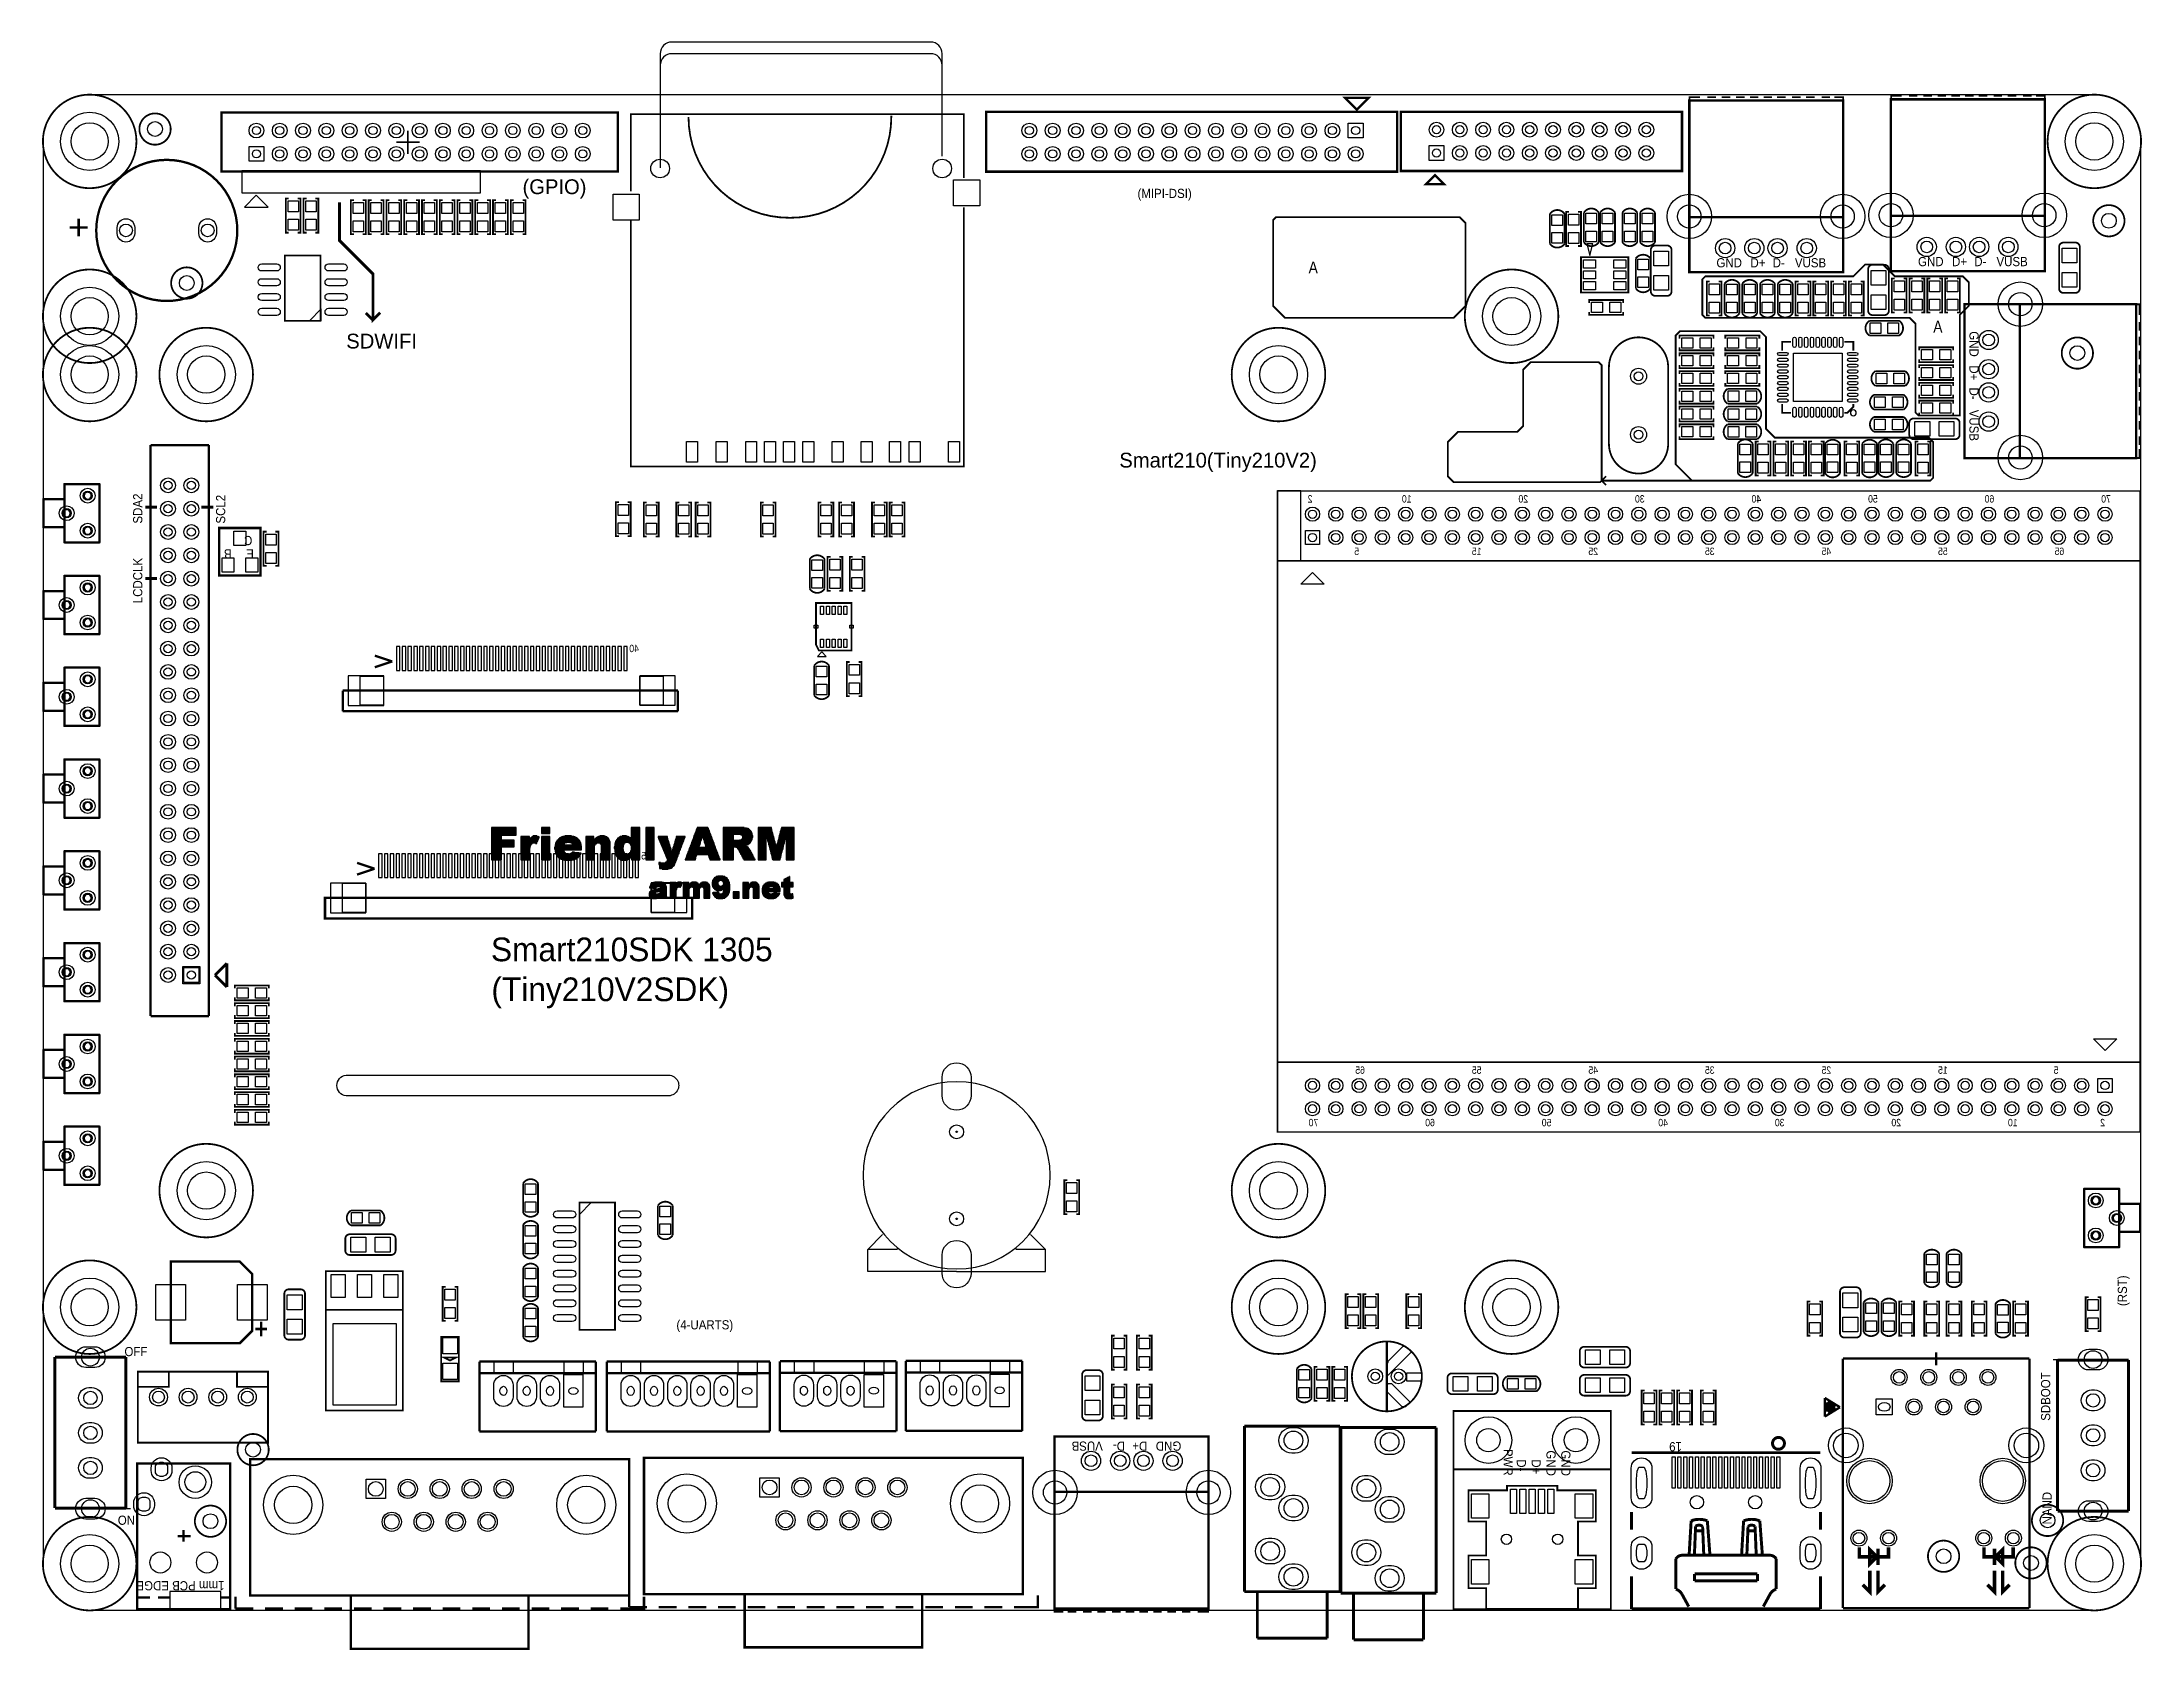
# Model space of a CAD drawing. Extents: x 0 to 180, y -3 to 135.
import ezdxf

# ---------------------------------------------------------------- set-up
doc = ezdxf.new("R2010")
doc.units = 0
doc.layers.get('0').update_dxf_attribs({"linetype": 'CONTINUOUS'})
for name, color, linetype in [('BG_OUTLINE', 3, 'CONTINUOUS'), ('BG_SILKSCREEN_TOP', 2, 'CONTINUOUS'), ('MANUFACTURING_NCDRILL_FIGU', 7, 'CONTINUOUS'), ('PG_SILKSCREEN_BOTTOM', 10, 'CONTINUOUS'), ('PG_SILKSCREEN_TOP', 11, 'CONTINUOUS'), ('PIN_BOTTOM', 13, 'CONTINUOUS'), ('PIN_TOP', 12, 'CONTINUOUS')]:
    doc.layers.add(name, color=color, linetype=linetype)

msp = doc.modelspace()

# ---------------------------------------------------------------- texts
at = {"layer": 'BG_SILKSCREEN_TOP'}
for s, height, width, p in [('SDWIFI', 1.27, 1.02, (26.0172, 108.2353)), ('Smart210(Tiny210V2)', 1.27, 1.02, (92.3442, 98.0245)), ('OFF', 0.7874, 0.935484, (6.985, 21.8017)), ('ON', 0.7874, 0.935484, (6.416, 7.3347))]:
    msp.add_text(s, height=height, dxfattribs=dict(at, width=width)).set_placement(p)
for s, p in [('Smart210SDK 1305', (38.4302, 55.6751)), ('(Tiny210V2SDK)', (38.4683, 52.2512))]:
    msp.add_text(s, height=2.032, dxfattribs=at).set_placement(p)
at = {"layer": 'BG_SILKSCREEN_TOP', "width": 0.935484}
for s, p in [('SDBOOT', (172.212, 16.256)), ('NAND', (172.339, 7.366))]:
    msp.add_text(s, height=0.7874, rotation=90, dxfattribs=at).set_placement(p)
at = {"layer": 'PG_SILKSCREEN_BOTTOM', "text_generation_flag": 2, "width": 0.88}
for s, p in [('2', (108.918, 95.021)), ('10', (117.418, 95.021)), ('20', (127.418, 95.021)), ('30', (137.418, 95.021)), ('40', (147.418, 95.021)), ('50', (157.418, 95.021)), ('60', (167.418, 95.021)), ('70', (177.418, 95.021)), ('5', (112.918, 90.521)), ('15', (123.418, 90.521)), ('25', (133.418, 90.521)), ('35', (143.418, 90.521)), ('45', (153.418, 90.521)), ('55', (163.418, 90.521)), ('65', (173.418, 90.521)), ('40', (51.1302, 82.1887)), ('45', (52.1462, 64.4087)), ('65', (113.418, 46.021)), ('55', (123.418, 46.021)), ('45', (133.418, 46.021)), ('35', (143.418, 46.021)), ('25', (153.418, 46.021)), ('15', (163.418, 46.021)), ('5', (172.918, 46.021)), ('70', (109.418, 41.521)), ('60', (119.418, 41.521)), ('50', (129.418, 41.521)), ('40', (139.418, 41.521)), ('30', (149.418, 41.521)), ('20', (159.418, 41.521)), ('10', (169.418, 41.521)), ('2', (176.918, 41.521))]:
    msp.add_text(s, height=0.635, dxfattribs=at).set_placement(p)
at = {"layer": 'PG_SILKSCREEN_TOP'}
for s, height, width, p in [('(GPIO)', 1.27, 1.02, (41.1404, 121.4763)), ('(MIPI-DSI)', 0.7874, 0.935484, (93.9063, 121.1445)), ('A', 1.016, 0.875, (108.585, 114.681)), ('GND', 0.7874, 0.935484, (143.576, 115.1954)), ('D+', 0.7874, 0.935484, (146.497, 115.1954)), ('D-', 0.7874, 0.935484, (148.402, 115.1954)), ('VUSB', 0.7874, 0.935484, (150.307, 115.1954)), ('GND', 0.7874, 0.935484, (160.8734, 115.297)), ('D+', 0.7874, 0.935484, (163.7944, 115.297)), ('D-', 0.7874, 0.935484, (165.6994, 115.297)), ('VUSB', 0.7874, 0.935484, (167.6044, 115.297)), ('A', 1.016, 0.875, (162.179, 109.601)), ('(4-UARTS)', 0.7874, 0.935484, (54.3433, 24.0961))]:
    msp.add_text(s, height=height, dxfattribs=dict(at, width=width)).set_placement(p)
at = {"layer": 'PG_SILKSCREEN_TOP', "width": 0.935484}
for s, rotation, p in [('GND', 270, (165.2842, 109.7128)), ('D+', 270, (165.2842, 106.7918)), ('D-', 270, (165.2842, 104.8868)), ('VUSB', 270, (165.2842, 102.9818)), ('SDA2', 90, (8.5175, 93.218)), ('SCL2', 90, (15.6295, 93.218)), ('C', 180, (17.9578, 92.1597)), ('LCDCLK', 90, (8.5175, 86.3854)), ('B', 180, (16.1798, 91.0167)), ('E', 180, (18.0848, 91.0167)), ('(RST)', 90, (178.7991, 26.0985)), ('VUSB', 180, (90.932, 14.478)), ('D-', 180, (92.837, 14.478)), ('D+', 180, (94.742, 14.478)), ('GND', 180, (97.663, 14.478)), ('19', 180, (140.6183, 14.429)), ('PWR', 270, (125.3066, 13.843)), ('D-', 270, (126.4496, 12.954)), ('D+', 270, (127.7196, 12.954)), ('GND', 270, (128.9896, 13.716)), ('GND', 270, (130.2596, 13.716)), ('1mm PCB EDGE', 180, (15.5651, 2.5001))]:
    msp.add_text(s, height=0.7874, rotation=rotation, dxfattribs=at).set_placement(p)

# ---------------------------------------------------------------- blocks, each defined once
blk = doc.blocks.new('FIGURE_CIRCLE')
blk.add_circle((0, 0), 0.5)
blk = doc.blocks.new('FIGURE_OBLONG')
blk.add_lwpolyline([(-0.5, -0.125), (-0.5, 0.125), (-0.416, 0.375), (-0.25, 0.5), (0.25, 0.5), (0.416, 0.375), (0.5, 0.125), (0.5, -0.125), (0.416, -0.375), (0.25, -0.5), (-0.25, -0.5), (-0.416, -0.375)], close=True)

# ---------------------------------------------------------------- linework, layer by layer
at = {"layer": 'BG_OUTLINE'}
for points in [[(4, 0), (175.9999, 0, 0.414214), (179.9999, 4), (179.9999, 126, 0.414214), (175.9999, 130), (4, 130, 0.414214), (0, 126), (0, 4, 0.414215)], [(26.0079, 45.909), (53.5669, 45.909, -1.095754), (53.5669, 44.131), (26.0079, 44.131, -0.892174)]]:
    msp.add_lwpolyline(points, format="xyb", close=True, dxfattribs=at)
at = {"layer": 'BG_SILKSCREEN_TOP'}
for points, const_width in [([(106.807, 119.507), (121.539, 119.507), (122.047, 118.999), (122.047, 111.887), (121.031, 110.871), (106.553, 110.871), (105.537, 111.887), (105.537, 119.253), (105.791, 119.507), (107.061, 119.507)], 0.1524), ([(141.478, 96.901), (133.731, 96.901), (134.112, 97.282)], 0.1524), ([(1.8321, 96.6071), (1.8321, 91.6072)], 0.1999), ([(1.8321, 96.6071), (4.8321, 96.6071)], 0.1999), ([(4.8321, 96.6071), (4.8321, 91.6072)], 0.1999), ([(133.731, 96.901), (134.112, 96.52)], 0.1524), ([(0.032, 95.3072), (0.032, 92.9071)], 0.1999), ([(0.032, 95.3072), (1.8321, 95.3072)], 0.1999), ([(0.032, 92.9071), (1.8321, 92.9071)], 0.1999), ([(1.8321, 91.6072), (4.8321, 91.6072)], 0.1999), ([(1.8321, 88.7331), (1.8321, 83.7332)], 0.1999), ([(1.8321, 88.7331), (4.8321, 88.7331)], 0.1999), ([(4.8321, 88.7331), (4.8321, 83.7332)], 0.1999), ([(0.032, 87.4332), (0.032, 85.0331)], 0.1999), ([(0.032, 87.4332), (1.8321, 87.4332)], 0.1999), ([(0.032, 85.0331), (1.8321, 85.0331)], 0.1999), ([(1.8321, 83.7332), (4.8321, 83.7332)], 0.1999), ([(0.032, 79.5592), (0.032, 77.1591)], 0.1999), ([(0.032, 79.5592), (1.8321, 79.5592)], 0.1999), ([(1.8321, 80.8591), (1.8321, 75.8592)], 0.1999), ([(1.8321, 80.8591), (4.8321, 80.8591)], 0.1999), ([(4.8321, 80.8591), (4.8321, 75.8592)], 0.1999), ([(0.032, 77.1591), (1.8321, 77.1591)], 0.1999), ([(1.8321, 75.8592), (4.8321, 75.8592)], 0.1999), ([(1.8321, 72.9851), (1.8321, 67.9852)], 0.1999), ([(1.8321, 72.9851), (4.8321, 72.9851)], 0.1999), ([(4.8321, 72.9851), (4.8321, 67.9852)], 0.1999), ([(0.032, 71.6852), (0.032, 69.2851)], 0.1999), ([(0.032, 71.6852), (1.8321, 71.6852)], 0.1999), ([(0.032, 69.2851), (1.8321, 69.2851)], 0.1999), ([(1.8321, 67.9852), (4.8321, 67.9852)], 0.1999), ([(1.8321, 65.1111), (1.8321, 60.1111)], 0.1999), ([(1.8321, 65.1111), (4.8321, 65.1111)], 0.1999), ([(4.8321, 65.1111), (4.8321, 60.1111)], 0.1999), ([(0.032, 63.8111), (0.032, 61.4111)], 0.1999), ([(0.032, 63.8111), (1.8321, 63.8111)], 0.1999), ([(0.032, 61.4111), (1.8321, 61.4111)], 0.1999), ([(1.8321, 60.1111), (4.8321, 60.1111)], 0.1999), ([(0.032, 55.9371), (0.032, 53.5371)], 0.1999), ([(0.032, 55.9371), (1.8321, 55.9371)], 0.1999), ([(1.8321, 57.2371), (1.8321, 52.2371)], 0.1999), ([(1.8321, 57.2371), (4.8321, 57.2371)], 0.1999), ([(4.8321, 57.2371), (4.8321, 52.2371)], 0.1999), ([(0.032, 53.5371), (1.8321, 53.5371)], 0.1999), ([(1.8321, 52.2371), (4.8321, 52.2371)], 0.1999), ([(1.8321, 49.3632), (1.8321, 44.3632)], 0.1999), ([(1.8321, 49.3632), (4.8321, 49.3632)], 0.1999), ([(4.8321, 49.3632), (4.8321, 44.3632)], 0.1999), ([(0.032, 48.0632), (0.032, 45.6631)], 0.1999), ([(0.032, 48.0632), (1.8321, 48.0632)], 0.1999), ([(0.032, 45.6631), (1.8321, 45.6631)], 0.1999), ([(1.8321, 44.3632), (4.8321, 44.3632)], 0.1999), ([(1.8321, 41.4891), (1.8321, 36.4891)], 0.1999), ([(1.8321, 41.4891), (4.8321, 41.4891)], 0.1999), ([(4.8321, 41.4891), (4.8321, 36.4891)], 0.1999), ([(0.032, 40.1891), (0.032, 37.7891)], 0.1999), ([(0.032, 40.1891), (1.8321, 40.1891)], 0.1999), ([(0.032, 37.7891), (1.8321, 37.7891)], 0.1999), ([(1.8321, 36.4891), (4.8321, 36.4891)], 0.1999), ([(178.1269, 36.1549), (175.1269, 36.1549)], 0.1999), ([(175.1269, 31.1549), (175.1269, 36.1549)], 0.1999), ([(178.1269, 31.1549), (178.1269, 36.1549)], 0.1999), ([(179.927, 34.8549), (178.1269, 34.8549)], 0.1999), ([(179.927, 32.4549), (179.927, 34.8549)], 0.1999), ([(179.927, 32.4549), (178.1269, 32.4549)], 0.1999), ([(178.1269, 31.1549), (175.1269, 31.1549)], 0.1999), ([(103.0839, 15.7995), (111.284, 15.7995)], 0.254), ([(103.0839, 1.5997), (103.0839, 15.7995)], 0.254), ([(111.284, 1.5997), (111.284, 15.7995)], 0.254), ([(111.3389, 15.6725), (119.539, 15.6725)], 0.254), ([(111.3389, 1.4727), (111.3389, 15.6725)], 0.254), ([(119.539, 1.4727), (119.539, 15.6725)], 0.254), ([(103.0839, 1.5997), (111.284, 1.5997)], 0.254), ([(104.1839, -2.4003), (104.1839, 1.5997)], 0.254), ([(110.1839, -2.4003), (110.1839, 1.5997)], 0.254), ([(111.3389, 1.4727), (119.539, 1.4727)], 0.254), ([(112.4389, -2.5273), (112.4389, 1.4727)], 0.254), ([(118.4389, -2.5273), (118.4389, 1.4727)], 0.254), ([(104.1839, -2.4003), (110.1839, -2.4003)], 0.254), ([(112.4389, -2.5273), (118.4389, -2.5273)], 0.254)]:
    msp.add_lwpolyline(points, dxfattribs=dict(at, const_width=const_width))
at = {"layer": 'BG_SILKSCREEN_TOP', "const_width": 0.1524}
for points in [[(142.875, 114.427), (155.321, 114.427), (156.337, 115.443), (157.861, 115.443), (158.877, 114.427), (164.719, 114.427), (165.227, 113.919), (165.227, 111.887), (164.465, 111.125), (164.465, 102.489), (160.909, 102.489), (160.655, 102.743), (160.655, 110.363), (160.147, 110.871), (142.621, 110.871), (142.367, 111.125), (142.367, 114.173), (142.621, 114.427)], [(140.462, 109.728), (147.32, 109.728), (147.828, 109.22), (147.828, 101.346), (148.59, 100.584), (161.798, 100.584), (162.179, 100.203), (162.179, 97.155), (161.925, 96.901), (141.478, 96.901), (140.081, 98.298), (140.081, 109.347)], [(127.635, 107.061), (133.477, 107.061), (133.731, 106.807), (133.731, 96.901), (133.604, 96.774), (121.031, 96.774), (120.523, 97.282), (120.523, 100.203), (121.412, 101.092), (126.492, 101.092), (127, 101.6), (127, 106.426)]]:
    msp.add_lwpolyline(points, close=True, dxfattribs=at)
at = {"layer": 'BG_SILKSCREEN_TOP', "const_width": 0.1001}
for points in [[(1.882, 96.607, 1), (1.7822, 96.60704, 1)], [(1.882, 96.607, 1), (1.7822, 96.60704, 1)], [(4.882, 96.607, 1), (4.78219, 96.60704, 1)], [(4.882, 96.607, 1), (4.78219, 96.60704, 1)], [(0.0819, 95.307, 1), (-0.01794, 95.3071, 1)], [(0.0819, 95.307, 1), (-0.01794, 95.3071, 1)], [(1.882, 95.307, 1), (1.7822, 95.3071, 1)], [(0.082, 92.9072, 1), (-0.01804, 92.90711, 1)], [(0.082, 92.9072, 1), (-0.01804, 92.90711, 1)], [(1.8821, 92.9072, 1), (1.7821, 92.90711, 1)], [(1.882, 91.607, 1), (1.7822, 91.60706, 1)], [(1.882, 91.607, 1), (1.7822, 91.60706, 1)], [(4.882, 91.607, 1), (4.78219, 91.60706, 1)], [(4.882, 91.607, 1), (4.78219, 91.60706, 1)], [(1.882, 88.733, 1), (1.7822, 88.73299, 1)], [(1.882, 88.733, 1), (1.7822, 88.73299, 1)], [(4.882, 88.733, 1), (4.78219, 88.73299, 1)], [(4.882, 88.733, 1), (4.78219, 88.73299, 1)], [(0.0819, 87.4331, 1), (-0.01794, 87.43305, 1)], [(0.0819, 87.4331, 1), (-0.01794, 87.43305, 1)], [(1.8821, 87.4331, 1), (1.7821, 87.43305, 1)], [(0.082, 85.0331, 1), (-0.01804, 85.03316, 1)], [(0.082, 85.0331, 1), (-0.01804, 85.03316, 1)], [(1.8821, 85.0331, 1), (1.7821, 85.03316, 1)], [(1.882, 83.733, 1), (1.7822, 83.73301, 1)], [(1.882, 83.733, 1), (1.7822, 83.73301, 1)], [(4.882, 83.733, 1), (4.78219, 83.73301, 1)], [(4.882, 83.733, 1), (4.78219, 83.73301, 1)], [(0.0819, 79.559, 1), (-0.01794, 79.5591, 1)], [(0.0819, 79.559, 1), (-0.01794, 79.5591, 1)], [(1.8821, 79.559, 1), (1.7821, 79.5591, 1)], [(1.882, 80.859, 1), (1.7822, 80.85894, 1)], [(1.882, 80.859, 1), (1.7822, 80.85894, 1)], [(4.882, 80.859, 1), (4.78219, 80.85894, 1)], [(4.882, 80.859, 1), (4.78219, 80.85894, 1)], [(0.082, 77.1592, 1), (-0.01804, 77.15911, 1)], [(0.082, 77.1592, 1), (-0.01804, 77.15911, 1)], [(1.8822, 77.1592, 1), (1.782, 77.15911, 1)], [(1.882, 75.859, 1), (1.7822, 75.85896, 1)], [(1.882, 75.859, 1), (1.7822, 75.85896, 1)], [(4.882, 75.859, 1), (4.78219, 75.85896, 1)], [(4.882, 75.859, 1), (4.78219, 75.85896, 1)], [(1.882, 72.985, 1), (1.7822, 72.98504, 1)], [(1.882, 72.985, 1), (1.7822, 72.98504, 1)], [(4.882, 72.985, 1), (4.78219, 72.98504, 1)], [(4.882, 72.985, 1), (4.78219, 72.98504, 1)], [(0.0819, 71.685, 1), (-0.01794, 71.6851, 1)], [(0.0819, 71.685, 1), (-0.01794, 71.6851, 1)], [(1.882, 71.685, 1), (1.7822, 71.6851, 1)], [(0.082, 69.2852, 1), (-0.01804, 69.28511, 1)], [(0.082, 69.2852, 1), (-0.01804, 69.28511, 1)], [(1.8821, 69.2852, 1), (1.7821, 69.28511, 1)], [(1.882, 67.985, 1), (1.7822, 67.98506, 1)], [(1.882, 67.985, 1), (1.7822, 67.98506, 1)], [(4.882, 67.985, 1), (4.78219, 67.98506, 1)], [(4.882, 67.985, 1), (4.78219, 67.98506, 1)], [(1.882, 65.1109, 1), (1.7822, 65.11099, 1)], [(1.882, 65.1109, 1), (1.7822, 65.11099, 1)], [(4.882, 65.1109, 1), (4.78219, 65.11099, 1)], [(4.882, 65.1109, 1), (4.78219, 65.11099, 1)], [(0.0819, 63.811, 1), (-0.01794, 63.81099, 1)], [(0.0819, 63.811, 1), (-0.01794, 63.81099, 1)], [(1.882, 63.811, 1), (1.7822, 63.81099, 1)], [(0.082, 61.411, 1), (-0.01804, 61.41106, 1)], [(0.082, 61.411, 1), (-0.01804, 61.41106, 1)], [(1.8821, 61.411, 1), (1.7821, 61.41106, 1)], [(1.882, 60.111, 1), (1.7822, 60.11101, 1)], [(1.882, 60.111, 1), (1.7822, 60.11101, 1)], [(4.882, 60.111, 1), (4.78219, 60.11101, 1)], [(4.882, 60.111, 1), (4.78219, 60.11101, 1)], [(0.0819, 55.937, 1), (-0.01794, 55.937, 1)], [(0.0819, 55.937, 1), (-0.01794, 55.937, 1)], [(1.882, 57.237, 1), (1.7822, 57.23694, 1)], [(1.882, 57.237, 1), (1.7822, 57.23694, 1)], [(1.882, 55.937, 1), (1.7822, 55.937, 1)], [(4.882, 57.237, 1), (4.78219, 57.23694, 1)], [(4.882, 57.237, 1), (4.78219, 57.23694, 1)], [(0.082, 53.5371, 1), (-0.01804, 53.53701, 1)], [(0.082, 53.5371, 1), (-0.01804, 53.53701, 1)], [(1.8822, 53.5371, 1), (1.782, 53.53701, 1)], [(1.882, 52.237, 1), (1.7822, 52.23696, 1)], [(1.882, 52.237, 1), (1.7822, 52.23696, 1)], [(4.882, 52.237, 1), (4.78219, 52.23696, 1)], [(4.882, 52.237, 1), (4.78219, 52.23696, 1)], [(1.882, 49.363, 1), (1.7822, 49.36304, 1)], [(1.882, 49.363, 1), (1.7822, 49.36304, 1)], [(4.882, 49.363, 1), (4.78219, 49.36304, 1)], [(4.882, 49.363, 1), (4.78219, 49.36304, 1)], [(0.0819, 48.0631, 1), (-0.01794, 48.0631, 1)], [(0.0819, 48.0631, 1), (-0.01794, 48.0631, 1)], [(1.882, 48.0631, 1), (1.7822, 48.0631, 1)], [(0.082, 45.6632, 1), (-0.01804, 45.66311, 1)], [(0.082, 45.6632, 1), (-0.01804, 45.66311, 1)], [(1.8821, 45.6632, 1), (1.7821, 45.66311, 1)], [(1.882, 44.363, 1), (1.7822, 44.36306, 1)], [(1.882, 44.363, 1), (1.7822, 44.36306, 1)], [(4.882, 44.363, 1), (4.78219, 44.36306, 1)], [(4.882, 44.363, 1), (4.78219, 44.36306, 1)], [(1.882, 41.489, 1), (1.7822, 41.48899, 1)], [(1.882, 41.489, 1), (1.7822, 41.48899, 1)], [(4.882, 41.489, 1), (4.78219, 41.48899, 1)], [(4.882, 41.489, 1), (4.78219, 41.48899, 1)], [(0.0819, 40.189, 1), (-0.01794, 40.18894, 1)], [(0.0819, 40.189, 1), (-0.01794, 40.18894, 1)], [(1.882, 40.189, 1), (1.7822, 40.18894, 1)], [(0.082, 37.7891, 1), (-0.01804, 37.78906, 1)], [(0.082, 37.7891, 1), (-0.01804, 37.78906, 1)], [(1.8821, 37.7891, 1), (1.7821, 37.78906, 1)], [(1.882, 36.489, 1), (1.7822, 36.48901, 1)], [(1.882, 36.489, 1), (1.7822, 36.48901, 1)], [(4.882, 36.489, 1), (4.78219, 36.48901, 1)], [(4.882, 36.489, 1), (4.78219, 36.48901, 1)], [(175.1768, 36.155, 1), (175.07701, 36.15499, 1)], [(175.1768, 36.155, 1), (175.07701, 36.15499, 1)], [(178.1768, 36.155, 1), (178.077, 36.15499, 1)], [(178.1768, 36.155, 1), (178.077, 36.15499, 1)], [(178.1769, 34.855, 1), (178.0769, 34.85494, 1)], [(179.9771, 34.855, 1), (179.87694, 34.85494, 1)], [(179.9771, 34.855, 1), (179.87694, 34.85494, 1)], [(178.1768, 32.455, 1), (178.077, 32.45506, 1)], [(179.9769, 32.455, 1), (179.87714, 32.45506, 1)], [(179.9769, 32.455, 1), (179.87714, 32.45506, 1)], [(175.1768, 31.155, 1), (175.07701, 31.15501, 1)], [(175.1768, 31.155, 1), (175.07701, 31.15501, 1)], [(178.1768, 31.155, 1), (178.077, 31.15501, 1)], [(178.1768, 31.155, 1), (178.077, 31.15501, 1)]]:
    msp.add_lwpolyline(points, format="xyb", close=True, dxfattribs=at)
at = {"layer": 'BG_SILKSCREEN_TOP'}
for points in [[(4.1828, 95.6071, 1), (3.4814, 95.6072, 1)], [(4.1828, 95.6071, 1), (3.4814, 95.6072, 1)], [(4.132, 95.6071, 1), (3.5322, 95.6072, 1)], [(2.3828, 94.107, 1), (1.6812, 94.107, 1)], [(2.3828, 94.107, 1), (1.6812, 94.107, 1)], [(2.332, 94.107, 1), (1.732, 94.107, 1)], [(4.183, 92.607, 1), (3.4812, 92.60701, 1)], [(4.183, 92.607, 1), (3.4812, 92.60701, 1)], [(4.1322, 92.607, 1), (3.532, 92.60701, 1)], [(2.3828, 86.233, 1), (1.6812, 86.233, 1)], [(2.3828, 86.233, 1), (1.6812, 86.233, 1)], [(2.332, 86.233, 1), (1.732, 86.233, 1)], [(4.1828, 87.7331, 1), (3.4814, 87.7332, 1)], [(4.1828, 87.7331, 1), (3.4814, 87.7332, 1)], [(4.132, 87.7331, 1), (3.5322, 87.7332, 1)], [(4.183, 84.733, 1), (3.4812, 84.73301, 1)], [(4.183, 84.733, 1), (3.4812, 84.73301, 1)], [(4.1322, 84.733, 1), (3.532, 84.73301, 1)], [(4.1828, 79.8591, 1), (3.4814, 79.8592, 1)], [(4.1828, 79.8591, 1), (3.4814, 79.8592, 1)], [(4.132, 79.8591, 1), (3.5322, 79.8592, 1)], [(2.3828, 78.359, 1), (1.6812, 78.359, 1)], [(2.3828, 78.359, 1), (1.6812, 78.359, 1)], [(2.332, 78.359, 1), (1.732, 78.359, 1)], [(4.183, 76.859, 1), (3.4812, 76.85901, 1)], [(4.183, 76.859, 1), (3.4812, 76.85901, 1)], [(4.1322, 76.859, 1), (3.532, 76.85901, 1)], [(4.1828, 71.9851, 1), (3.4814, 71.9852, 1)], [(4.1828, 71.9851, 1), (3.4814, 71.9852, 1)], [(4.132, 71.9851, 1), (3.5322, 71.9852, 1)], [(2.3828, 70.485, 1), (1.6812, 70.485, 1)], [(2.3828, 70.485, 1), (1.6812, 70.485, 1)], [(2.332, 70.485, 1), (1.732, 70.485, 1)], [(4.183, 68.985, 1), (3.4812, 68.98501, 1)], [(4.183, 68.985, 1), (3.4812, 68.98501, 1)], [(4.1322, 68.985, 1), (3.532, 68.98501, 1)], [(4.1829, 64.1111, 1), (3.4813, 64.1111, 1)], [(4.1829, 64.1111, 1), (3.4813, 64.1111, 1)], [(4.1321, 64.1111, 1), (3.5321, 64.1111, 1)], [(2.3827, 62.6109, 1), (1.6813, 62.611, 1)], [(2.3827, 62.6109, 1), (1.6813, 62.611, 1)], [(2.3319, 62.6109, 1), (1.7321, 62.611, 1)], [(4.183, 61.111, 1), (3.4812, 61.11101, 1)], [(4.183, 61.111, 1), (3.4812, 61.11101, 1)], [(4.1322, 61.111, 1), (3.532, 61.11101, 1)], [(4.1829, 56.2371, 1), (3.4813, 56.2371, 1)], [(4.1829, 56.2371, 1), (3.4813, 56.2371, 1)], [(4.1321, 56.2371, 1), (3.5321, 56.2371, 1)], [(2.3828, 54.737, 1), (1.6812, 54.737, 1)], [(2.3828, 54.737, 1), (1.6812, 54.737, 1)], [(2.332, 54.737, 1), (1.732, 54.737, 1)], [(4.183, 53.237, 1), (3.4812, 53.23696, 1)], [(4.183, 53.237, 1), (3.4812, 53.23696, 1)], [(4.1322, 53.237, 1), (3.532, 53.23696, 1)], [(4.1828, 48.3631, 1), (3.4814, 48.3632, 1)], [(4.1828, 48.3631, 1), (3.4814, 48.3632, 1)], [(4.132, 48.3631, 1), (3.5322, 48.3632, 1)], [(2.3827, 46.8631, 1), (1.6813, 46.863, 1)], [(2.3827, 46.8631, 1), (1.6813, 46.863, 1)], [(2.3319, 46.8631, 1), (1.7321, 46.863, 1)], [(4.183, 45.363, 1), (3.4812, 45.36301, 1)], [(4.183, 45.363, 1), (3.4812, 45.36301, 1)], [(4.1322, 45.363, 1), (3.532, 45.36301, 1)], [(4.1828, 40.4891, 1), (3.4814, 40.4892, 1)], [(4.1828, 40.4891, 1), (3.4814, 40.4892, 1)], [(4.1321, 40.4891, 1), (3.5321, 40.4891, 1)], [(2.3828, 38.989, 1), (1.6812, 38.989, 1)], [(2.3828, 38.989, 1), (1.6812, 38.989, 1)], [(2.332, 38.989, 1), (1.732, 38.989, 1)], [(4.183, 37.489, 1), (3.4812, 37.48901, 1)], [(4.183, 37.489, 1), (3.4812, 37.48901, 1)], [(4.1322, 37.489, 1), (3.532, 37.48901, 1)], [(176.4778, 35.155, 1), (175.776, 35.15499, 1)], [(176.4778, 35.155, 1), (175.776, 35.15499, 1)], [(176.427, 35.155, 1), (175.8268, 35.15499, 1)], [(176.4777, 32.1549, 1), (175.7761, 32.1549, 1)], [(176.4777, 32.1549, 1), (175.7761, 32.1549, 1)], [(176.4269, 32.1549, 1), (175.8269, 32.1549, 1)], [(178.2778, 33.655, 1), (177.5762, 33.655, 1)], [(178.2778, 33.655, 1), (177.5762, 33.655, 1)], [(178.227, 33.655, 1), (177.627, 33.655, 1)]]:
    msp.add_lwpolyline(points, format="xyb", close=True, dxfattribs=at)
at = {"layer": 'PG_SILKSCREEN_BOTTOM', "const_width": 0.1524}
for points in [[(13.6769, 113.853, 1), (10.99158, 113.85292, 1)], [(175.8862, 107.8433, 1), (173.20124, 107.84334, 1)], [(19.3613, 13.782, 1), (16.67622, 13.78208, 1)], [(173.3285, 7.7114, 1), (170.64328, 7.71138, 1)]]:
    msp.add_lwpolyline(points, format="xyb", close=True, dxfattribs=at)
at = {"layer": 'PG_SILKSCREEN_BOTTOM'}
for points, const_width in [([(28.465, 81.8919), (29.9649, 81.392)], 0.1999), ([(28.465, 80.8919), (29.9649, 81.392)], 0.1999), ([(25.715, 78.8919), (54.465, 78.8919)], 0.2032), ([(25.715, 78.8919), (25.715, 77.117)], 0.2032), ([(54.465, 78.8919), (54.465, 77.117)], 0.2032), ([(25.715, 77.117), (54.465, 77.117)], 0.2032), ([(26.941, 64.1119), (28.4409, 63.612)], 0.1999), ([(26.941, 63.1119), (28.4409, 63.612)], 0.1999)]:
    msp.add_lwpolyline(points, dxfattribs=dict(at, const_width=const_width))
for points in [[(27.2151, 80.1421), (29.2151, 80.1421), (29.2151, 77.642), (27.2151, 77.642)], [(51.215, 80.1421), (53.215, 80.1421), (53.215, 77.6419), (51.215, 77.6419)], [(25.6911, 62.3621), (27.6911, 62.3621), (27.6911, 59.862), (25.6911, 59.862)], [(52.191, 62.3621), (54.191, 62.3621), (54.191, 59.862), (52.191, 59.862)]]:
    msp.add_lwpolyline(points, close=True, dxfattribs=at)
msp.add_lwpolyline([(55.6901, 61.1119, 0.2032, 0.2032, 0), (55.6901, 59.337, 0.2, 0.2, 0), (24.191, 59.337, 0.2032, 0.2032, 0), (24.191, 61.1119, 0.2, 0.2, 0)], format="xyseb", close=True, dxfattribs=at)
at = {"layer": 'PG_SILKSCREEN_TOP'}
for points, format in [([(76.1479, 134.5253), (53.9479, 134.5253, 0.414214), (52.9479, 133.5253)], "xyb"), ([(77.1479, 124.7253), (77.1479, 132.5253, 0.41421), (76.1479, 133.5253), (53.9479, 133.5253, 0.414214), (52.9479, 132.5253), (52.9479, 124.7253)], "xyb"), ([(77.1479, 132.5253), (77.1479, 133.5253, 0.41421), (76.1479, 134.5253)], "xyb"), ([(38.8088, 123.4319, 0.2, 0.2, 0), (49.3088, 123.4319, 0.2, 0.2, 0), (49.3088, 128.4719, 0.2, 0.2, 0), (39.3738, 128.4719, 0.1999, 0.1999, 0), (15.3708, 128.4719, 0.2, 0.2, 0), (15.3088, 128.4719, 0.2, 0.2, 0), (15.3088, 123.4318, 0.1999, 0.1999, 0), (39.3088, 123.4318, 0.1999, 0.1999, 0)], "xyseb")]:
    msp.add_lwpolyline(points, format=format, dxfattribs=at)
for points in [[(52.9479, 133.5253), (52.9479, 123.7253)], [(78.3845, 29.0576), (70.7645, 29.0576), (70.7645, 30.9626), (72.0345, 32.2326)], [(73.3045, 30.9626), (70.7645, 30.9626)], [(78.3845, 29.0576), (86.0045, 29.0576), (86.0045, 30.9626), (84.7345, 32.2326)], [(86.0045, 30.9626), (83.4645, 30.9626)], [(173.228, 21.4859), (172.466, 21.4861)], [(173.228, 21.4859), (172.466, 21.4861)], [(173.228, 21.4859), (172.466, 21.4861)], [(6.731, 8.7401), (7.493, 8.7399)], [(6.731, 8.7401), (7.493, 8.7399)], [(6.731, 8.7401), (7.493, 8.7399)]]:
    msp.add_lwpolyline(points, dxfattribs=at)
for points, const_width in [([(8.0132, 126, 1), (-0.01322, 126, 1)], 0.1524), ([(180.0132, 126, 1), (171.98681, 126, 1)], 0.1524), ([(10.9513, 127.0584, 1), (8.26634, 127.05844, 1)], 0.1524), ([(16.6678, 118.364, 1), (4.56421, 118.364, 1)], 0.1999), ([(130.556, 119.761), (130.556, 117.221, -0.520792), (129.286, 117.221), (129.286, 119.761, -0.55976)], 0.1524), ([(133.477, 119.888), (133.477, 117.348, -0.520877), (132.207, 117.348), (132.207, 119.888, -0.55976)], 0.1524), ([(134.874, 119.888), (134.874, 117.348, -0.520792), (133.604, 117.348), (133.604, 119.888, -0.55976)], 0.1524), ([(136.779, 119.888), (136.779, 117.348, -0.520792), (135.509, 117.348), (135.509, 119.888, -0.55976)], 0.1524), ([(138.303, 119.888), (138.303, 117.348, -0.520792), (137.033, 117.348), (137.033, 119.888, -0.55976)], 0.1524), ([(178.5888, 119.192, 1), (175.90376, 119.19208, 1)], 0.1524), ([(136.652, 113.411), (136.652, 115.951, -0.520792), (137.922, 115.951), (137.922, 113.411, -0.55976)], 0.1524), ([(8.0132, 111, 1), (-0.01322, 111.00001, 1)], 0.1524), ([(130.0132, 111, 1), (121.9868, 111.00001, 1)], 0.1524), ([(144.272, 111.252), (144.272, 113.792, -0.520792), (145.542, 113.792), (145.542, 111.252, -0.55976)], 0.1524), ([(145.796, 111.252), (145.796, 113.792, -0.520792), (147.066, 113.792), (147.066, 111.252, -0.55976)], 0.1524), ([(147.32, 111.252), (147.32, 113.792, -0.520792), (148.59, 113.792), (148.59, 111.252, -0.55976)], 0.1524), ([(148.844, 111.252), (148.844, 113.792, -0.520792), (150.114, 113.792), (150.114, 111.252, -0.55976)], 0.1524), ([(8.0132, 106, 1), (-0.01322, 105.99998, 1)], 0.1524), ([(18.0132, 106, 1), (9.9868, 105.99998, 1)], 0.1524), ([(110.0132, 106, 1), (101.98678, 105.99998, 1)], 0.1524), ([(156.718, 110.617), (159.258, 110.617, -0.520792), (159.258, 109.347), (156.718, 109.347, -0.55976)], 0.1524), ([(139.4333, 106.1466), (139.4333, 100.0506, -1), (134.3533, 100.0506), (134.3533, 106.6546, -1), (139.4333, 106.6546)], 0.1524), ([(157.226, 106.299), (159.766, 106.299, -0.520792), (159.766, 105.029), (157.226, 105.029, -0.55976)], 0.1524), ([(147.066, 103.505), (144.526, 103.505, -0.520792), (144.526, 104.775), (147.066, 104.775, -0.55976)], 0.1524), ([(147.066, 101.981), (144.526, 101.981, -0.520792), (144.526, 103.251), (147.066, 103.251, -0.55976)], 0.1524), ([(157.099, 104.267), (159.639, 104.267, -0.520792), (159.639, 102.997), (157.099, 102.997, -0.55976)], 0.1524), ([(147.066, 100.457), (144.526, 100.457, -0.520792), (144.526, 101.727), (147.066, 101.727, -0.55976)], 0.1524), ([(157.099, 102.362), (159.639, 102.362, -0.520792), (159.639, 101.092), (157.099, 101.092, -0.55976)], 0.1524), ([(146.685, 100.076), (146.685, 97.536, -0.520792), (145.415, 97.536), (145.415, 100.076, -0.55976)], 0.1524), ([(152.908, 97.536), (152.908, 100.076, -0.520792), (154.178, 100.076), (154.178, 97.536, -0.55976)], 0.1524), ([(156.083, 97.536), (156.083, 100.076, -0.520792), (157.353, 100.076), (157.353, 97.536, -0.55976)], 0.1524), ([(158.75, 100.076), (158.75, 97.536, -0.520792), (157.48, 97.536), (157.48, 100.076, -0.55976)], 0.1524), ([(160.274, 100.076), (160.274, 97.536, -0.520792), (159.004, 97.536), (159.004, 100.076, -0.55976)], 0.1524), ([(65.786, 87.63), (65.786, 90.17, -0.520792), (67.056, 90.17), (67.056, 87.63, -0.55976)], 0.1524), ([(67.437, 81.026), (67.437, 78.486, -0.520792), (66.167, 78.486), (66.167, 81.026, -0.55976)], 0.1524), ([(18.0132, 35.9999, 1), (9.9868, 35.9999, 1)], 0.1524), ([(110.0132, 35.9999, 1), (101.98678, 35.9999, 1)], 0.1524), ([(42.4688, 36.6268), (42.4688, 34.0868, -0.520877), (41.1988, 34.0868), (41.1988, 36.6268, -0.55976)], 0.1524), ([(26.416, 34.29), (28.956, 34.29, -0.520792), (28.956, 33.02), (26.416, 33.02, -0.559779)], 0.1524), ([(52.7558, 32.1818), (52.7558, 34.7218, -0.520877), (54.0258, 34.7218), (54.0258, 32.1818, -0.55976)], 0.1524), ([(41.1988, 30.5308), (41.1988, 33.0708, -0.520792), (42.4688, 33.0708), (42.4688, 30.5308, -0.559817)], 0.1524), ([(161.417, 28.067), (161.417, 30.607, -0.520792), (162.687, 30.607), (162.687, 28.067, -0.55976)], 0.1524), ([(163.322, 28.067), (163.322, 30.607, -0.520792), (164.592, 30.607), (164.592, 28.067, -0.55976)], 0.1524), ([(8.0132, 25.9999, 1), (-0.01322, 25.99989, 1)], 0.1524), ([(42.4688, 29.3878), (42.4688, 26.8478, -0.520792), (41.1988, 26.8478), (41.1988, 29.3878, -0.559817)], 0.1524), ([(110.0132, 25.9999, 1), (101.98678, 25.99989, 1)], 0.1524), ([(130.0132, 25.9999, 1), (121.9868, 25.99989, 1)], 0.1524), ([(41.1988, 23.4188), (41.1988, 25.9588, -0.520877), (42.4688, 25.9588), (42.4688, 23.4188, -0.55976)], 0.1524), ([(156.21, 23.876), (156.21, 26.416, -0.520792), (157.48, 26.416), (157.48, 23.876, -0.55976)], 0.1524), ([(157.734, 23.876), (157.734, 26.416, -0.520792), (159.004, 26.416), (159.004, 23.876, -0.55976)], 0.1524), ([(167.513, 23.749), (167.513, 26.289, -0.520792), (168.783, 26.289), (168.783, 23.749, -0.55976)], 0.1524), ([(118.3, 20.066, 1), (112.3, 20.066, 1)], 0.1524), ([(108.839, 20.701), (108.839, 18.161, -0.520792), (107.569, 18.161), (107.569, 20.701, -0.559779)], 0.1524), ([(125.603, 20.066), (128.143, 20.066, -0.520877), (128.143, 18.796), (125.603, 18.796, -0.55976)], 0.1524), ([(149.4089, 14.321, 1), (148.38949, 14.321, 1)], 0.254), ([(15.7087, 7.6429, 1), (13.02378, 7.64282, 1)], 0.1524), ([(8.0132, 4, 1), (-0.01322, 3.99998, 1)], 0.1524), ([(180.0131, 4, 1), (171.9867, 3.99998, 1)], 0.1524), ([(164.408, 4.638, 1), (161.72292, 4.63808, 1)], 0.1524), ([(171.9035, 4.064, 1), (169.2185, 4.064, 1)], 0.1524)]:
    msp.add_lwpolyline(points, format="xyb", close=True, dxfattribs=dict(at, const_width=const_width))
for points, const_width in [([(112.7251, 128.7259), (113.7411, 129.7419), (111.7091, 129.7419)], 0.2032), ([(116.4928, 123.4615), (140.6228, 123.4615), (140.6228, 128.5415), (116.4928, 128.5415)], 0.2032), ([(119.4308, 123.0965), (118.6688, 122.3345), (120.1928, 122.3345)], 0.2032), ([(23.7998, 110.617), (23.7998, 116.205), (20.7518, 116.205), (20.7518, 110.617)], 0.1524), ([(136.017, 116.078), (136.017, 113.03), (131.953, 113.03), (131.953, 116.078)], 0.1524), ([(105.918, 41.021), (105.918, 96.021), (179.918, 96.021), (179.918, 41.021)], 0.12), ([(15.113, 92.837), (15.113, 88.773), (18.669, 88.773), (18.669, 92.837)], 0.2032), ([(66.3155, 86.4005), (69.3635, 86.4005), (69.3635, 82.3365), (66.5695, 82.3365), (66.3155, 82.8445)], 0.1524), ([(46.0248, 34.9758), (46.0248, 24.0538), (49.0728, 24.0538), (49.0728, 34.9758)], 0.1524), ([(17.9526, 28.851), (17.9526, 23.9828), (16.8858, 22.916), (10.9526, 22.916), (10.9526, 29.916), (16.8858, 29.916)], 0.2032), ([(30.861, 17.145), (24.257, 17.145), (24.257, 29.083), (30.861, 29.083)], 0.1524), ([(34.1549, 23.4547), (35.6789, 23.4547), (35.6789, 19.6447), (34.1549, 19.6447)], 0.1524), ([(35.4249, 21.6767), (34.4089, 21.6767), (34.9169, 21.4227)], 0.1524), ([(8.128, 14.3764), (19.304, 14.3764), (19.304, 20.4724), (8.128, 20.4724)], 0.1524), ([(121.012, 0.096), (134.512, 0.096), (134.512, 17.096), (121.012, 17.096)], 0.1524), ([(16.065, 0.1001), (16.065, 12.5999), (8.065, 12.5999), (8.065, 0.1001)], 0.1999), ([(17.78, 11.938), (17.78, 1.27), (50.292, 1.27), (50.292, 12.954), (17.78, 12.954)], 0.2032), ([(51.562, 12.065), (51.562, 1.397), (84.074, 1.397), (84.074, 13.081), (51.562, 13.081)], 0.2032), ([(122.301, 10.287), (125.603, 10.287), (125.603, 10.668), (129.921, 10.668), (129.921, 10.287), (133.223, 10.287), (133.223, 7.62), (131.699, 7.62), (131.699, 4.699), (133.223, 4.699), (133.223, 1.905), (131.699, 1.905), (131.699, 0.127), (123.825, 0.127), (123.825, 1.905), (122.301, 1.905), (122.301, 4.699), (123.825, 4.699), (123.825, 7.62), (122.301, 7.62)], 0.1524), ([(156.733, 5.19), (156.733, 3.9901), (157.3329, 4.59)], 0.3), ([(168.133, 3.9901), (168.133, 5.19), (167.5331, 4.59)], 0.3)]:
    msp.add_lwpolyline(points, close=True, dxfattribs=dict(at, const_width=const_width))
for points in [[(112.7251, 128.7259), (113.7411, 129.7419), (111.7091, 129.7419)], [(17.0536, 123.4796), (17.0536, 121.5949), (37.526, 121.5949), (37.526, 123.4796)], [(119.4308, 123.0965), (118.6688, 122.3345), (120.1928, 122.3345)], [(18.288, 121.3866), (17.272, 120.3706), (19.304, 120.3706)], [(132.715, 116.205), (132.969, 117.221), (132.461, 117.221)], [(23.876, 110.617), (23.876, 111.633), (22.86, 110.617)], [(105.918, 96.021), (105.918, 90.021), (107.918, 90.021), (107.918, 96.021)], [(108.3084, 91.4113), (108.3084, 92.6305), (109.5276, 92.6305), (109.5276, 91.4113)], [(107.918, 88.021), (108.918, 89.021), (109.918, 88.021)], [(66.8235, 82.2095), (66.4425, 81.8285), (67.2045, 81.8285)], [(38.488, 67.0994), (40.608, 67.0994), (40.608, 67.1394), (38.488, 67.1394)], [(38.488, 67.0594), (40.608, 67.0594), (40.608, 67.0994), (38.488, 67.0994)], [(38.488, 67.0194), (40.608, 67.0194), (40.608, 67.0594), (38.488, 67.0594)], [(38.488, 66.9794), (40.608, 66.9794), (40.608, 67.0194), (38.488, 67.0194)], [(38.488, 66.9394), (40.608, 66.9394), (40.608, 66.9794), (38.488, 66.9794)], [(38.488, 66.8994), (40.608, 66.8994), (40.608, 66.9394), (38.488, 66.9394)], [(38.488, 66.8594), (40.608, 66.8594), (40.608, 66.8994), (38.488, 66.8994)], [(38.488, 66.8194), (40.608, 66.8194), (40.608, 66.8594), (38.488, 66.8594)], [(38.488, 66.7794), (40.608, 66.7794), (40.608, 66.8194), (38.488, 66.8194)], [(38.488, 66.7394), (40.608, 66.7394), (40.608, 66.7794), (38.488, 66.7794)], [(38.488, 66.6994), (40.608, 66.6994), (40.608, 66.7394), (38.488, 66.7394)], [(38.488, 66.6594), (40.608, 66.6594), (40.608, 66.6994), (38.488, 66.6994)], [(42.768, 67.0994), (43.488, 67.0994), (43.488, 67.1394), (42.768, 67.1394)], [(42.768, 67.0594), (43.488, 67.0594), (43.488, 67.0994), (42.768, 67.0994)], [(42.768, 67.0194), (43.488, 67.0194), (43.488, 67.0594), (42.768, 67.0594)], [(42.768, 66.9794), (43.488, 66.9794), (43.488, 67.0194), (42.768, 67.0194)], [(42.768, 66.9394), (43.488, 66.9394), (43.488, 66.9794), (42.768, 66.9794)], [(42.768, 66.8994), (43.488, 66.8994), (43.488, 66.9394), (42.768, 66.9394)], [(42.768, 66.8594), (43.488, 66.8594), (43.488, 66.8994), (42.768, 66.8994)], [(42.768, 66.8194), (43.488, 66.8194), (43.488, 66.8594), (42.768, 66.8594)], [(42.768, 66.7794), (43.488, 66.7794), (43.488, 66.8194), (42.768, 66.8194)], [(42.768, 66.7394), (43.488, 66.7394), (43.488, 66.7794), (42.768, 66.7794)], [(42.768, 66.6994), (43.488, 66.6994), (43.488, 66.7394), (42.768, 66.7394)], [(42.768, 66.6594), (43.488, 66.6594), (43.488, 66.6994), (42.768, 66.6994)], [(50.448, 67.0994), (51.208, 67.0994), (51.208, 67.1394), (50.448, 67.1394)], [(50.448, 67.0594), (51.208, 67.0594), (51.208, 67.0994), (50.448, 67.0994)], [(50.448, 67.0194), (51.208, 67.0194), (51.208, 67.0594), (50.448, 67.0594)], [(50.448, 66.9794), (51.208, 66.9794), (51.208, 67.0194), (50.448, 67.0194)], [(50.448, 66.9394), (51.208, 66.9394), (51.208, 66.9794), (50.448, 66.9794)], [(50.448, 66.8994), (51.208, 66.8994), (51.208, 66.9394), (50.448, 66.9394)], [(50.448, 66.8594), (51.208, 66.8594), (51.208, 66.8994), (50.448, 66.8994)], [(50.448, 66.8194), (51.208, 66.8194), (51.208, 66.8594), (50.448, 66.8594)], [(50.448, 66.7794), (51.208, 66.7794), (51.208, 66.8194), (50.448, 66.8194)], [(50.448, 66.7394), (51.208, 66.7394), (51.208, 66.7794), (50.448, 66.7794)], [(50.448, 66.6994), (51.208, 66.6994), (51.208, 66.7394), (50.448, 66.7394)], [(50.448, 66.6594), (51.208, 66.6594), (51.208, 66.6994), (50.448, 66.6994)], [(51.728, 67.0994), (52.448, 67.0994), (52.448, 67.1394), (51.728, 67.1394)], [(51.728, 67.0594), (52.448, 67.0594), (52.448, 67.0994), (51.728, 67.0994)], [(51.728, 67.0194), (52.448, 67.0194), (52.448, 67.0594), (51.728, 67.0594)], [(51.728, 66.9794), (52.448, 66.9794), (52.448, 67.0194), (51.728, 67.0194)], [(51.728, 66.9394), (52.448, 66.9394), (52.448, 66.9794), (51.728, 66.9794)], [(51.728, 66.8994), (52.448, 66.8994), (52.448, 66.9394), (51.728, 66.9394)], [(51.728, 66.8594), (52.448, 66.8594), (52.448, 66.8994), (51.728, 66.8994)], [(51.728, 66.8194), (52.448, 66.8194), (52.448, 66.8594), (51.728, 66.8594)], [(51.728, 66.7794), (52.448, 66.7794), (52.448, 66.8194), (51.728, 66.8194)], [(51.728, 66.7394), (52.448, 66.7394), (52.448, 66.7794), (51.728, 66.7794)], [(51.728, 66.6994), (52.448, 66.6994), (52.448, 66.7394), (51.728, 66.7394)], [(51.728, 66.6594), (52.448, 66.6594), (52.448, 66.6994), (51.728, 66.6994)], [(55.968, 66.7394), (57.208, 66.7394), (57.208, 66.7794), (55.968, 66.7794)], [(55.968, 66.6994), (57.208, 66.6994), (57.208, 66.7394), (55.968, 66.7394)], [(55.968, 66.6594), (57.208, 66.6594), (57.208, 66.6994), (55.968, 66.6994)], [(56.008, 66.8194), (57.168, 66.8194), (57.168, 66.8594), (56.008, 66.8594)], [(56.008, 66.7794), (57.168, 66.7794), (57.168, 66.8194), (56.008, 66.8194)], [(56.048, 66.9394), (57.128, 66.9394), (57.128, 66.9794), (56.048, 66.9794)], [(56.048, 66.8994), (57.128, 66.8994), (57.128, 66.9394), (56.048, 66.9394)], [(56.048, 66.8594), (57.168, 66.8594), (57.168, 66.8994), (56.048, 66.8994)], [(56.088, 67.0594), (57.088, 67.0594), (57.088, 67.0994), (56.088, 67.0994)], [(56.088, 67.0194), (57.088, 67.0194), (57.088, 67.0594), (56.088, 67.0594)], [(56.088, 66.9794), (57.088, 66.9794), (57.088, 67.0194), (56.088, 67.0194)], [(56.128, 67.0994), (57.048, 67.0994), (57.048, 67.1394), (56.128, 67.1394)], [(58.368, 67.0994), (60.168, 67.0994), (60.168, 67.1394), (58.368, 67.1394)], [(58.368, 67.0594), (60.368, 67.0594), (60.368, 67.0994), (58.368, 67.0994)], [(58.368, 67.0194), (60.488, 67.0194), (60.488, 67.0594), (58.368, 67.0594)], [(58.368, 66.9794), (60.568, 66.9794), (60.568, 67.0194), (58.368, 67.0194)], [(58.368, 66.9394), (60.608, 66.9394), (60.608, 66.9794), (58.368, 66.9794)], [(58.368, 66.8994), (60.648, 66.8994), (60.648, 66.9394), (58.368, 66.9394)], [(58.368, 66.8594), (60.688, 66.8594), (60.688, 66.8994), (58.368, 66.8994)], [(58.368, 66.8194), (60.728, 66.8194), (60.728, 66.8594), (58.368, 66.8594)], [(58.368, 66.7794), (60.768, 66.7794), (60.768, 66.8194), (58.368, 66.8194)], [(58.368, 66.7394), (60.768, 66.7394), (60.768, 66.7794), (58.368, 66.7794)], [(58.368, 66.6994), (60.808, 66.6994), (60.808, 66.7394), (58.368, 66.7394)], [(58.368, 66.6594), (60.808, 66.6594), (60.808, 66.6994), (58.368, 66.6994)], [(61.368, 67.0994), (62.488, 67.0994), (62.488, 67.1394), (61.368, 67.1394)], [(61.368, 67.0594), (62.488, 67.0594), (62.488, 67.0994), (61.368, 67.0994)], [(61.368, 67.0194), (62.488, 67.0194), (62.488, 67.0594), (61.368, 67.0594)], [(61.368, 66.9794), (62.528, 66.9794), (62.528, 67.0194), (61.368, 67.0194)], [(61.368, 66.9394), (62.528, 66.9394), (62.528, 66.9794), (61.368, 66.9794)], [(61.368, 66.8994), (62.528, 66.8994), (62.528, 66.9394), (61.368, 66.9394)], [(61.368, 66.8594), (62.528, 66.8594), (62.528, 66.8994), (61.368, 66.8994)], [(61.368, 66.8194), (62.568, 66.8194), (62.568, 66.8594), (61.368, 66.8594)], [(61.368, 66.7794), (62.568, 66.7794), (62.568, 66.8194), (61.368, 66.8194)], [(61.368, 66.7394), (62.568, 66.7394), (62.568, 66.7794), (61.368, 66.7794)], [(61.368, 66.6994), (62.568, 66.6994), (62.568, 66.7394), (61.368, 66.7394)], [(61.368, 66.6594), (62.608, 66.6594), (62.608, 66.6994), (61.368, 66.6994)], [(63.248, 66.7794), (64.448, 66.7794), (64.448, 66.8194), (63.248, 66.8194)], [(63.248, 66.7394), (64.448, 66.7394), (64.448, 66.7794), (63.248, 66.7794)], [(63.248, 66.6994), (64.448, 66.6994), (64.448, 66.7394), (63.248, 66.7394)], [(63.248, 66.6594), (64.448, 66.6594), (64.448, 66.6994), (63.248, 66.6994)], [(63.288, 66.9394), (64.448, 66.9394), (64.448, 66.9794), (63.288, 66.9794)], [(63.288, 66.8994), (64.448, 66.8994), (64.448, 66.9394), (63.288, 66.9394)], [(63.288, 66.8594), (64.448, 66.8594), (64.448, 66.8994), (63.288, 66.8994)], [(63.288, 66.8194), (64.448, 66.8194), (64.448, 66.8594), (63.288, 66.8594)], [(63.328, 67.0594), (64.448, 67.0594), (64.448, 67.0994), (63.328, 67.0994)], [(63.328, 67.0194), (64.448, 67.0194), (64.448, 67.0594), (63.328, 67.0594)], [(63.328, 66.9794), (64.448, 66.9794), (64.448, 67.0194), (63.328, 67.0194)], [(63.368, 67.0994), (64.448, 67.0994), (64.448, 67.1394), (63.368, 67.1394)], [(38.488, 66.6194), (40.608, 66.6194), (40.608, 66.6594), (38.488, 66.6594)], [(38.488, 66.5794), (40.608, 66.5794), (40.608, 66.6194), (38.488, 66.6194)], [(38.488, 66.5394), (40.608, 66.5394), (40.608, 66.5794), (38.488, 66.5794)], [(38.488, 66.4994), (40.608, 66.4994), (40.608, 66.5394), (38.488, 66.5394)], [(38.488, 66.4594), (39.328, 66.4594), (39.328, 66.4994), (38.488, 66.4994)], [(38.488, 66.4194), (39.328, 66.4194), (39.328, 66.4594), (38.488, 66.4594)], [(38.488, 66.3794), (39.328, 66.3794), (39.328, 66.4194), (38.488, 66.4194)], [(38.488, 66.3394), (39.328, 66.3394), (39.328, 66.3794), (38.488, 66.3794)], [(38.488, 66.2994), (39.328, 66.2994), (39.328, 66.3394), (38.488, 66.3394)], [(38.488, 66.2594), (39.328, 66.2594), (39.328, 66.2994), (38.488, 66.2994)], [(38.488, 66.2194), (39.328, 66.2194), (39.328, 66.2594), (38.488, 66.2594)], [(38.488, 66.1794), (39.328, 66.1794), (39.328, 66.2194), (38.488, 66.2194)], [(38.488, 66.1394), (39.328, 66.1394), (39.328, 66.1794), (38.488, 66.1794)], [(38.488, 66.0994), (39.328, 66.0994), (39.328, 66.1394), (38.488, 66.1394)], [(38.488, 66.0594), (39.328, 66.0594), (39.328, 66.0994), (38.488, 66.0994)], [(38.488, 66.0194), (40.408, 66.0194), (40.408, 66.0594), (38.488, 66.0594)], [(38.488, 65.9794), (40.408, 65.9794), (40.408, 66.0194), (38.488, 66.0194)], [(38.488, 65.9394), (40.408, 65.9394), (40.408, 65.9794), (38.488, 65.9794)], [(38.488, 65.8994), (40.408, 65.8994), (40.408, 65.9394), (38.488, 65.9394)], [(38.488, 65.8594), (40.408, 65.8594), (40.408, 65.8994), (38.488, 65.8994)], [(38.488, 65.8194), (40.408, 65.8194), (40.408, 65.8594), (38.488, 65.8594)], [(38.488, 65.7794), (40.408, 65.7794), (40.408, 65.8194), (38.488, 65.8194)], [(38.488, 65.7394), (40.408, 65.7394), (40.408, 65.7794), (38.488, 65.7794)], [(38.488, 65.6994), (40.408, 65.6994), (40.408, 65.7394), (38.488, 65.7394)], [(38.488, 65.6594), (40.408, 65.6594), (40.408, 65.6994), (38.488, 65.6994)], [(38.488, 65.6194), (40.408, 65.6194), (40.408, 65.6594), (38.488, 65.6594)], [(38.488, 65.5794), (40.408, 65.5794), (40.408, 65.6194), (38.488, 65.6194)], [(38.488, 65.5394), (40.408, 65.5394), (40.408, 65.5794), (38.488, 65.5794)], [(38.488, 65.4994), (40.408, 65.4994), (40.408, 65.5394), (38.488, 65.5394)], [(38.488, 65.4594), (39.328, 65.4594), (39.328, 65.4994), (38.488, 65.4994)], [(38.488, 65.4194), (39.328, 65.4194), (39.328, 65.4594), (38.488, 65.4594)], [(38.488, 65.3794), (39.328, 65.3794), (39.328, 65.4194), (38.488, 65.4194)], [(38.488, 65.3394), (39.328, 65.3394), (39.328, 65.3794), (38.488, 65.3794)], [(38.488, 65.2994), (39.328, 65.2994), (39.328, 65.3394), (38.488, 65.3394)], [(38.488, 65.2594), (39.328, 65.2594), (39.328, 65.2994), (38.488, 65.2994)], [(38.488, 65.2194), (39.328, 65.2194), (39.328, 65.2594), (38.488, 65.2594)], [(38.488, 65.1794), (39.328, 65.1794), (39.328, 65.2194), (38.488, 65.2194)], [(38.488, 65.1394), (39.328, 65.1394), (39.328, 65.1794), (38.488, 65.1794)], [(38.488, 65.0994), (39.328, 65.0994), (39.328, 65.1394), (38.488, 65.1394)], [(38.488, 65.0594), (39.328, 65.0594), (39.328, 65.0994), (38.488, 65.0994)], [(38.488, 65.0194), (39.328, 65.0194), (39.328, 65.0594), (38.488, 65.0594)], [(38.488, 64.9794), (39.328, 64.9794), (39.328, 65.0194), (38.488, 65.0194)], [(38.488, 64.9394), (39.328, 64.9394), (39.328, 64.9794), (38.488, 64.9794)], [(38.488, 64.8994), (39.328, 64.8994), (39.328, 64.9394), (38.488, 64.9394)], [(38.488, 64.8594), (39.328, 64.8594), (39.328, 64.8994), (38.488, 64.8994)], [(41.008, 66.3394), (41.728, 66.3394), (41.728, 66.3794), (41.008, 66.3794)], [(41.008, 66.2994), (41.728, 66.2994), (41.728, 66.3394), (41.008, 66.3394)], [(41.008, 66.2594), (41.728, 66.2594), (41.728, 66.2994), (41.008, 66.2994)], [(41.008, 66.2194), (41.728, 66.2194), (41.728, 66.2594), (41.008, 66.2594)], [(41.008, 66.1794), (41.728, 66.1794), (41.728, 66.2194), (41.008, 66.2194)], [(41.008, 66.1394), (41.728, 66.1394), (41.728, 66.1794), (41.008, 66.1794)], [(41.008, 66.0994), (41.728, 66.0994), (41.728, 66.1394), (41.008, 66.1394)], [(41.008, 66.0594), (42.488, 66.0594), (42.488, 66.0994), (41.008, 66.0994)], [(41.008, 66.0194), (42.448, 66.0194), (42.448, 66.0594), (41.008, 66.0594)], [(41.008, 65.9794), (42.448, 65.9794), (42.448, 66.0194), (41.008, 66.0194)], [(41.008, 65.9394), (42.408, 65.9394), (42.408, 65.9794), (41.008, 65.9794)], [(41.008, 65.8994), (42.408, 65.8994), (42.408, 65.9394), (41.008, 65.9394)], [(41.008, 65.8594), (42.368, 65.8594), (42.368, 65.8994), (41.008, 65.8994)], [(41.008, 65.8194), (42.368, 65.8194), (42.368, 65.8594), (41.008, 65.8594)], [(41.008, 65.7794), (42.008, 65.7794), (42.008, 65.8194), (41.008, 65.8194)], [(41.008, 65.7394), (41.928, 65.7394), (41.928, 65.7794), (41.008, 65.7794)], [(41.008, 65.6994), (41.888, 65.6994), (41.888, 65.7394), (41.008, 65.7394)], [(41.008, 65.6594), (41.888, 65.6594), (41.888, 65.6994), (41.008, 65.6994)], [(41.008, 65.6194), (41.848, 65.6194), (41.848, 65.6594), (41.008, 65.6594)], [(41.008, 65.5794), (41.848, 65.5794), (41.848, 65.6194), (41.008, 65.6194)], [(41.008, 65.5394), (41.808, 65.5394), (41.808, 65.5794), (41.008, 65.5794)], [(41.008, 65.4994), (41.808, 65.4994), (41.808, 65.5394), (41.008, 65.5394)], [(41.008, 65.4594), (41.808, 65.4594), (41.808, 65.4994), (41.008, 65.4994)], [(41.008, 65.4194), (41.808, 65.4194), (41.808, 65.4594), (41.008, 65.4594)], [(41.008, 65.3794), (41.808, 65.3794), (41.808, 65.4194), (41.008, 65.4194)], [(41.008, 65.3394), (41.768, 65.3394), (41.768, 65.3794), (41.008, 65.3794)], [(41.008, 65.2994), (41.768, 65.2994), (41.768, 65.3394), (41.008, 65.3394)], [(41.008, 65.2594), (41.768, 65.2594), (41.768, 65.2994), (41.008, 65.2994)], [(41.008, 65.2194), (41.768, 65.2194), (41.768, 65.2594), (41.008, 65.2594)], [(41.008, 65.1794), (41.768, 65.1794), (41.768, 65.2194), (41.008, 65.2194)], [(41.008, 65.1394), (41.768, 65.1394), (41.768, 65.1794), (41.008, 65.1794)], [(41.008, 65.0994), (41.768, 65.0994), (41.768, 65.1394), (41.008, 65.1394)], [(41.008, 65.0594), (41.768, 65.0594), (41.768, 65.0994), (41.008, 65.0994)], [(41.008, 65.0194), (41.768, 65.0194), (41.768, 65.0594), (41.008, 65.0594)], [(41.008, 64.9794), (41.768, 64.9794), (41.768, 65.0194), (41.008, 65.0194)], [(41.008, 64.9394), (41.768, 64.9394), (41.768, 64.9794), (41.008, 64.9794)], [(41.008, 64.8994), (41.768, 64.8994), (41.768, 64.9394), (41.008, 64.9394)], [(41.008, 64.8594), (41.768, 64.8594), (41.768, 64.8994), (41.008, 64.8994)], [(41.768, 66.1394), (42.488, 66.1394), (42.488, 66.1794), (41.768, 66.1794)], [(41.768, 66.0994), (42.488, 66.0994), (42.488, 66.1394), (41.768, 66.1394)], [(41.808, 66.1794), (42.528, 66.1794), (42.528, 66.2194), (41.808, 66.2194)], [(41.848, 66.2194), (42.528, 66.2194), (42.528, 66.2594), (41.848, 66.2594)], [(41.888, 66.2594), (42.568, 66.2594), (42.568, 66.2994), (41.888, 66.2994)], [(41.928, 66.2994), (42.568, 66.2994), (42.568, 66.3394), (41.928, 66.3394)], [(41.968, 66.3394), (42.488, 66.3394), (42.488, 66.3794), (41.968, 66.3794)], [(42.048, 66.3794), (42.368, 66.3794), (42.368, 66.4194), (42.048, 66.4194)], [(42.248, 65.7794), (42.368, 65.7794), (42.368, 65.8194), (42.248, 65.8194)], [(42.768, 66.6194), (43.488, 66.6194), (43.488, 66.6594), (42.768, 66.6594)], [(42.768, 66.3394), (43.488, 66.3394), (43.488, 66.3794), (42.768, 66.3794)], [(42.768, 66.2994), (43.488, 66.2994), (43.488, 66.3394), (42.768, 66.3394)], [(42.768, 66.2594), (43.488, 66.2594), (43.488, 66.2994), (42.768, 66.2994)], [(42.768, 66.2194), (43.488, 66.2194), (43.488, 66.2594), (42.768, 66.2594)], [(42.768, 66.1794), (43.488, 66.1794), (43.488, 66.2194), (42.768, 66.2194)], [(42.768, 66.1394), (43.488, 66.1394), (43.488, 66.1794), (42.768, 66.1794)], [(42.768, 66.0994), (43.488, 66.0994), (43.488, 66.1394), (42.768, 66.1394)], [(42.768, 66.0594), (43.488, 66.0594), (43.488, 66.0994), (42.768, 66.0994)], [(42.768, 66.0194), (43.488, 66.0194), (43.488, 66.0594), (42.768, 66.0594)], [(42.768, 65.9794), (43.488, 65.9794), (43.488, 66.0194), (42.768, 66.0194)], [(42.768, 65.9394), (43.488, 65.9394), (43.488, 65.9794), (42.768, 65.9794)], [(42.768, 65.8994), (43.488, 65.8994), (43.488, 65.9394), (42.768, 65.9394)], [(42.768, 65.8594), (43.488, 65.8594), (43.488, 65.8994), (42.768, 65.8994)], [(42.768, 65.8194), (43.488, 65.8194), (43.488, 65.8594), (42.768, 65.8594)], [(42.768, 65.7794), (43.488, 65.7794), (43.488, 65.8194), (42.768, 65.8194)], [(42.768, 65.7394), (43.488, 65.7394), (43.488, 65.7794), (42.768, 65.7794)], [(42.768, 65.6994), (43.488, 65.6994), (43.488, 65.7394), (42.768, 65.7394)], [(42.768, 65.6594), (43.488, 65.6594), (43.488, 65.6994), (42.768, 65.6994)], [(42.768, 65.6194), (43.488, 65.6194), (43.488, 65.6594), (42.768, 65.6594)], [(42.768, 65.5794), (43.488, 65.5794), (43.488, 65.6194), (42.768, 65.6194)], [(42.768, 65.5394), (43.488, 65.5394), (43.488, 65.5794), (42.768, 65.5794)], [(42.768, 65.4994), (43.488, 65.4994), (43.488, 65.5394), (42.768, 65.5394)], [(42.768, 65.4594), (43.488, 65.4594), (43.488, 65.4994), (42.768, 65.4994)], [(42.768, 65.4194), (43.488, 65.4194), (43.488, 65.4594), (42.768, 65.4594)], [(42.768, 65.3794), (43.488, 65.3794), (43.488, 65.4194), (42.768, 65.4194)], [(42.768, 65.3394), (43.488, 65.3394), (43.488, 65.3794), (42.768, 65.3794)], [(42.768, 65.2994), (43.488, 65.2994), (43.488, 65.3394), (42.768, 65.3394)], [(42.768, 65.2594), (43.488, 65.2594), (43.488, 65.2994), (42.768, 65.2994)], [(42.768, 65.2194), (43.488, 65.2194), (43.488, 65.2594), (42.768, 65.2594)], [(42.768, 65.1794), (43.488, 65.1794), (43.488, 65.2194), (42.768, 65.2194)], [(42.768, 65.1394), (43.488, 65.1394), (43.488, 65.1794), (42.768, 65.1794)], [(42.768, 65.0994), (43.488, 65.0994), (43.488, 65.1394), (42.768, 65.1394)], [(42.768, 65.0594), (43.488, 65.0594), (43.488, 65.0994), (42.768, 65.0994)], [(42.768, 65.0194), (43.488, 65.0194), (43.488, 65.0594), (42.768, 65.0594)], [(42.768, 64.9794), (43.488, 64.9794), (43.488, 65.0194), (42.768, 65.0194)], [(42.768, 64.9394), (43.488, 64.9394), (43.488, 64.9794), (42.768, 64.9794)], [(42.768, 64.8994), (43.488, 64.8994), (43.488, 64.9394), (42.768, 64.9394)], [(42.768, 64.8594), (43.488, 64.8594), (43.488, 64.8994), (42.768, 64.8994)], [(43.888, 65.4194), (46.208, 65.4194), (46.208, 65.4594), (43.888, 65.4594)], [(43.888, 65.3794), (46.208, 65.3794), (46.208, 65.4194), (43.888, 65.4194)], [(43.888, 65.3394), (46.208, 65.3394), (46.208, 65.3794), (43.888, 65.3794)], [(43.888, 65.2994), (46.208, 65.2994), (46.208, 65.3394), (43.888, 65.3394)], [(43.928, 65.6594), (44.688, 65.6594), (44.688, 65.6994), (43.928, 65.6994)], [(43.928, 65.6194), (44.688, 65.6194), (44.688, 65.6594), (43.928, 65.6594)], [(43.928, 65.5794), (46.168, 65.5794), (46.168, 65.6194), (43.928, 65.6194)], [(43.928, 65.5394), (46.208, 65.5394), (46.208, 65.5794), (43.928, 65.5794)], [(43.928, 65.4994), (46.208, 65.4994), (46.208, 65.5394), (43.928, 65.5394)], [(43.928, 65.4594), (46.208, 65.4594), (46.208, 65.4994), (43.928, 65.4994)], [(43.928, 65.2594), (46.208, 65.2594), (46.208, 65.2994), (43.928, 65.2994)], [(43.928, 65.2194), (46.208, 65.2194), (46.208, 65.2594), (43.928, 65.2594)], [(43.928, 65.1794), (44.688, 65.1794), (44.688, 65.2194), (43.928, 65.2194)], [(43.928, 65.1394), (44.688, 65.1394), (44.688, 65.1794), (43.928, 65.1794)], [(43.928, 65.0994), (44.688, 65.0994), (44.688, 65.1394), (43.928, 65.1394)], [(43.928, 65.0594), (44.728, 65.0594), (44.728, 65.0994), (43.928, 65.0994)], [(43.968, 65.7794), (44.768, 65.7794), (44.768, 65.8194), (43.968, 65.8194)], [(43.968, 65.7394), (44.728, 65.7394), (44.728, 65.7794), (43.968, 65.7794)], [(43.968, 65.6994), (44.688, 65.6994), (44.688, 65.7394), (43.968, 65.7394)], [(43.968, 65.0194), (44.728, 65.0194), (44.728, 65.0594), (43.968, 65.0594)], [(43.968, 64.9794), (44.768, 64.9794), (44.768, 65.0194), (43.968, 65.0194)], [(43.968, 64.9394), (44.808, 64.9394), (44.808, 64.9794), (43.968, 64.9794)], [(44.008, 65.8594), (44.928, 65.8594), (44.928, 65.8994), (44.008, 65.8994)], [(44.008, 65.8194), (44.808, 65.8194), (44.808, 65.8594), (44.008, 65.8594)], [(44.008, 64.8994), (44.848, 64.8994), (44.848, 64.9394), (44.008, 64.9394)], [(44.008, 64.8594), (44.928, 64.8594), (44.928, 64.8994), (44.008, 64.8994)], [(44.048, 65.9394), (46.048, 65.9394), (46.048, 65.9794), (44.048, 65.9794)], [(44.048, 65.8994), (46.088, 65.8994), (46.088, 65.9394), (44.048, 65.9394)], [(44.088, 65.9794), (46.048, 65.9794), (46.048, 66.0194), (44.088, 66.0194)], [(44.128, 66.0194), (46.008, 66.0194), (46.008, 66.0594), (44.128, 66.0594)], [(44.168, 66.0594), (45.968, 66.0594), (45.968, 66.0994), (44.168, 66.0994)], [(44.208, 66.0994), (45.928, 66.0994), (45.928, 66.1394), (44.208, 66.1394)], [(44.248, 66.1394), (45.888, 66.1394), (45.888, 66.1794), (44.248, 66.1794)], [(44.288, 66.1794), (45.848, 66.1794), (45.848, 66.2194), (44.288, 66.2194)], [(44.328, 66.2194), (45.808, 66.2194), (45.808, 66.2594), (44.328, 66.2594)], [(44.408, 66.2594), (45.728, 66.2594), (45.728, 66.2994), (44.408, 66.2994)], [(44.488, 66.2994), (45.648, 66.2994), (45.648, 66.3394), (44.488, 66.3394)], [(44.608, 66.3394), (45.528, 66.3394), (45.528, 66.3794), (44.608, 66.3794)], [(44.768, 66.3794), (45.328, 66.3794), (45.328, 66.4194), (44.768, 66.4194)], [(45.208, 65.8594), (46.088, 65.8594), (46.088, 65.8994), (45.208, 65.8994)], [(45.208, 64.8594), (46.128, 64.8594), (46.128, 64.8994), (45.208, 64.8994)], [(45.288, 64.8994), (46.168, 64.8994), (46.168, 64.9394), (45.288, 64.9394)], [(45.328, 65.8194), (46.128, 65.8194), (46.128, 65.8594), (45.328, 65.8594)], [(45.368, 65.7794), (46.128, 65.7794), (46.128, 65.8194), (45.368, 65.8194)], [(45.368, 65.7394), (46.128, 65.7394), (46.128, 65.7794), (45.368, 65.7794)], [(45.368, 64.9394), (45.968, 64.9394), (45.968, 64.9794), (45.368, 64.9794)], [(45.408, 65.6994), (46.168, 65.6994), (46.168, 65.7394), (45.408, 65.7394)], [(45.408, 65.6594), (46.168, 65.6594), (46.168, 65.6994), (45.408, 65.6994)], [(45.408, 64.9794), (45.608, 64.9794), (45.608, 65.0194), (45.408, 65.0194)], [(45.448, 65.6194), (46.168, 65.6194), (46.168, 65.6594), (45.448, 65.6594)], [(46.568, 66.3394), (47.248, 66.3394), (47.248, 66.3794), (46.568, 66.3794)], [(46.568, 66.2994), (47.248, 66.2994), (47.248, 66.3394), (46.568, 66.3394)], [(46.568, 66.2594), (47.248, 66.2594), (47.248, 66.2994), (46.568, 66.2994)], [(46.568, 66.2194), (47.248, 66.2194), (47.248, 66.2594), (46.568, 66.2594)], [(46.568, 66.1794), (47.248, 66.1794), (47.248, 66.2194), (46.568, 66.2194)], [(46.568, 66.1394), (47.248, 66.1394), (47.248, 66.1794), (46.568, 66.1794)], [(46.568, 66.0994), (47.248, 66.0994), (47.248, 66.1394), (46.568, 66.1394)], [(46.568, 66.0594), (47.248, 66.0594), (47.248, 66.0994), (46.568, 66.0994)], [(46.568, 66.0194), (48.608, 66.0194), (48.608, 66.0594), (46.568, 66.0594)], [(46.568, 65.9794), (48.608, 65.9794), (48.608, 66.0194), (46.568, 66.0194)], [(46.568, 65.9394), (48.608, 65.9394), (48.608, 65.9794), (46.568, 65.9794)], [(46.568, 65.8994), (48.648, 65.8994), (48.648, 65.9394), (46.568, 65.9394)], [(46.568, 65.8594), (48.648, 65.8594), (48.648, 65.8994), (46.568, 65.8994)], [(46.568, 65.8194), (48.648, 65.8194), (48.648, 65.8594), (46.568, 65.8594)], [(46.568, 65.7794), (47.528, 65.7794), (47.528, 65.8194), (46.568, 65.8194)], [(46.568, 65.7394), (47.448, 65.7394), (47.448, 65.7794), (46.568, 65.7794)], [(46.568, 65.6994), (47.408, 65.6994), (47.408, 65.7394), (46.568, 65.7394)], [(46.568, 65.6594), (47.368, 65.6594), (47.368, 65.6994), (46.568, 65.6994)], [(46.568, 65.6194), (47.368, 65.6194), (47.368, 65.6594), (46.568, 65.6594)], [(46.568, 65.5794), (47.328, 65.5794), (47.328, 65.6194), (46.568, 65.6194)], [(46.568, 65.5394), (47.328, 65.5394), (47.328, 65.5794), (46.568, 65.5794)], [(46.568, 65.4994), (47.328, 65.4994), (47.328, 65.5394), (46.568, 65.5394)], [(46.568, 65.4594), (47.328, 65.4594), (47.328, 65.4994), (46.568, 65.4994)], [(46.568, 65.4194), (47.328, 65.4194), (47.328, 65.4594), (46.568, 65.4594)], [(46.568, 65.3794), (47.328, 65.3794), (47.328, 65.4194), (46.568, 65.4194)], [(46.568, 65.3394), (47.328, 65.3394), (47.328, 65.3794), (46.568, 65.3794)], [(46.568, 65.2994), (47.328, 65.2994), (47.328, 65.3394), (46.568, 65.3394)], [(46.568, 65.2594), (47.328, 65.2594), (47.328, 65.2994), (46.568, 65.2994)], [(46.568, 65.2194), (47.328, 65.2194), (47.328, 65.2594), (46.568, 65.2594)], [(46.568, 65.1794), (47.328, 65.1794), (47.328, 65.2194), (46.568, 65.2194)], [(46.568, 65.1394), (47.328, 65.1394), (47.328, 65.1794), (46.568, 65.1794)], [(46.568, 65.0994), (47.328, 65.0994), (47.328, 65.1394), (46.568, 65.1394)], [(46.568, 65.0594), (47.328, 65.0594), (47.328, 65.0994), (46.568, 65.0994)], [(46.568, 65.0194), (47.328, 65.0194), (47.328, 65.0594), (46.568, 65.0594)], [(46.568, 64.9794), (47.328, 64.9794), (47.328, 65.0194), (46.568, 65.0194)], [(46.568, 64.9394), (47.328, 64.9394), (47.328, 64.9794), (46.568, 64.9794)], [(46.568, 64.8994), (47.328, 64.8994), (47.328, 64.9394), (46.568, 64.9394)], [(46.568, 64.8594), (47.328, 64.8594), (47.328, 64.8994), (46.568, 64.8994)], [(47.288, 66.0594), (48.568, 66.0594), (48.568, 66.0994), (47.288, 66.0994)], [(47.328, 66.0994), (48.568, 66.0994), (48.568, 66.1394), (47.328, 66.1394)], [(47.368, 66.1394), (48.528, 66.1394), (48.528, 66.1794), (47.368, 66.1794)], [(47.408, 66.1794), (48.528, 66.1794), (48.528, 66.2194), (47.408, 66.2194)], [(47.448, 66.2194), (48.488, 66.2194), (48.488, 66.2594), (47.448, 66.2594)], [(47.488, 66.2594), (48.448, 66.2594), (48.448, 66.2994), (47.488, 66.2994)], [(47.568, 66.2994), (48.368, 66.2994), (48.368, 66.3394), (47.568, 66.3394)], [(47.648, 66.3394), (48.288, 66.3394), (48.288, 66.3794), (47.648, 66.3794)], [(47.768, 66.3794), (48.168, 66.3794), (48.168, 66.4194), (47.768, 66.4194)], [(47.768, 65.7794), (48.648, 65.7794), (48.648, 65.8194), (47.768, 65.8194)], [(47.808, 65.7394), (48.648, 65.7394), (48.648, 65.7794), (47.808, 65.7794)], [(47.848, 65.6994), (48.648, 65.6994), (48.648, 65.7394), (47.848, 65.7394)], [(47.888, 65.6594), (48.648, 65.6594), (48.648, 65.6994), (47.888, 65.6994)], [(47.888, 65.6194), (48.648, 65.6194), (48.648, 65.6594), (47.888, 65.6594)], [(47.888, 65.5794), (48.648, 65.5794), (48.648, 65.6194), (47.888, 65.6194)], [(47.888, 65.5394), (48.648, 65.5394), (48.648, 65.5794), (47.888, 65.5794)], [(47.888, 65.4994), (48.648, 65.4994), (48.648, 65.5394), (47.888, 65.5394)], [(47.888, 65.4594), (48.648, 65.4594), (48.648, 65.4994), (47.888, 65.4994)], [(47.888, 65.4194), (48.648, 65.4194), (48.648, 65.4594), (47.888, 65.4594)], [(47.888, 65.3794), (48.648, 65.3794), (48.648, 65.4194), (47.888, 65.4194)], [(47.888, 65.3394), (48.648, 65.3394), (48.648, 65.3794), (47.888, 65.3794)], [(47.888, 65.2994), (48.648, 65.2994), (48.648, 65.3394), (47.888, 65.3394)], [(47.888, 65.2594), (48.648, 65.2594), (48.648, 65.2994), (47.888, 65.2994)], [(47.888, 65.2194), (48.648, 65.2194), (48.648, 65.2594), (47.888, 65.2594)], [(47.888, 65.1794), (48.648, 65.1794), (48.648, 65.2194), (47.888, 65.2194)], [(47.888, 65.1394), (48.648, 65.1394), (48.648, 65.1794), (47.888, 65.1794)], [(47.888, 65.0994), (48.648, 65.0994), (48.648, 65.1394), (47.888, 65.1394)], [(47.888, 65.0594), (48.648, 65.0594), (48.648, 65.0994), (47.888, 65.0994)], [(47.888, 65.0194), (48.648, 65.0194), (48.648, 65.0594), (47.888, 65.0594)], [(47.888, 64.9794), (48.648, 64.9794), (48.648, 65.0194), (47.888, 65.0194)], [(47.888, 64.9394), (48.648, 64.9394), (48.648, 64.9794), (47.888, 64.9794)], [(47.888, 64.8994), (48.648, 64.8994), (48.648, 64.9394), (47.888, 64.9394)], [(47.888, 64.8594), (48.648, 64.8594), (48.648, 64.8994), (47.888, 64.8994)], [(49.008, 65.4594), (49.808, 65.4594), (49.808, 65.4994), (49.008, 65.4994)], [(49.008, 65.4194), (49.768, 65.4194), (49.768, 65.4594), (49.008, 65.4594)], [(49.008, 65.3794), (49.768, 65.3794), (49.768, 65.4194), (49.008, 65.4194)], [(49.008, 65.3394), (49.768, 65.3394), (49.768, 65.3794), (49.008, 65.3794)], [(49.048, 65.7394), (49.848, 65.7394), (49.848, 65.7794), (49.048, 65.7794)], [(49.048, 65.6994), (49.848, 65.6994), (49.848, 65.7394), (49.048, 65.7394)], [(49.048, 65.6594), (49.808, 65.6594), (49.808, 65.6994), (49.048, 65.6994)], [(49.048, 65.6194), (49.808, 65.6194), (49.808, 65.6594), (49.048, 65.6594)], [(49.048, 65.5794), (49.808, 65.5794), (49.808, 65.6194), (49.048, 65.6194)], [(49.048, 65.5394), (49.808, 65.5394), (49.808, 65.5794), (49.048, 65.5794)], [(49.048, 65.4994), (49.808, 65.4994), (49.808, 65.5394), (49.048, 65.5394)], [(49.048, 65.2994), (49.768, 65.2994), (49.768, 65.3394), (49.048, 65.3394)], [(49.048, 65.2594), (49.768, 65.2594), (49.768, 65.2994), (49.048, 65.2994)], [(49.048, 65.2194), (49.808, 65.2194), (49.808, 65.2594), (49.048, 65.2594)], [(49.048, 65.1794), (49.808, 65.1794), (49.808, 65.2194), (49.048, 65.2194)], [(49.048, 65.1394), (49.808, 65.1394), (49.808, 65.1794), (49.048, 65.1794)], [(49.048, 65.0994), (49.808, 65.0994), (49.808, 65.1394), (49.048, 65.1394)], [(49.048, 65.0594), (49.808, 65.0594), (49.808, 65.0994), (49.048, 65.0994)], [(49.048, 65.0194), (49.848, 65.0194), (49.848, 65.0594), (49.048, 65.0594)], [(49.088, 65.8594), (50.008, 65.8594), (50.008, 65.8994), (49.088, 65.8994)], [(49.088, 65.8194), (49.928, 65.8194), (49.928, 65.8594), (49.088, 65.8594)], [(49.088, 65.7794), (49.888, 65.7794), (49.888, 65.8194), (49.088, 65.8194)], [(49.088, 64.9794), (49.848, 64.9794), (49.848, 65.0194), (49.088, 65.0194)], [(49.088, 64.9394), (49.888, 64.9394), (49.888, 64.9794), (49.088, 64.9794)], [(49.088, 64.8994), (49.928, 64.8994), (49.928, 64.9394), (49.088, 64.9394)], [(49.128, 65.9394), (51.208, 65.9394), (51.208, 65.9794), (49.128, 65.9794)], [(49.128, 65.8994), (51.208, 65.8994), (51.208, 65.9394), (49.128, 65.9394)], [(49.128, 64.8594), (50.008, 64.8594), (50.008, 64.8994), (49.128, 64.8994)], [(49.168, 66.0194), (51.208, 66.0194), (51.208, 66.0594), (49.168, 66.0594)], [(49.168, 65.9794), (51.208, 65.9794), (51.208, 66.0194), (49.168, 66.0194)], [(49.208, 66.0594), (51.208, 66.0594), (51.208, 66.0994), (49.208, 66.0994)], [(49.248, 66.1394), (51.208, 66.1394), (51.208, 66.1794), (49.248, 66.1794)], [(49.248, 66.0994), (51.208, 66.0994), (51.208, 66.1394), (49.248, 66.1394)], [(49.288, 66.1794), (51.208, 66.1794), (51.208, 66.2194), (49.288, 66.2194)], [(49.368, 66.2194), (50.408, 66.2194), (50.408, 66.2594), (49.368, 66.2594)], [(49.408, 66.2594), (50.328, 66.2594), (50.328, 66.2994), (49.408, 66.2994)], [(49.448, 66.2994), (50.288, 66.2994), (50.288, 66.3394), (49.448, 66.3394)], [(49.528, 66.3394), (50.208, 66.3394), (50.208, 66.3794), (49.528, 66.3794)], [(49.688, 66.3794), (50.048, 66.3794), (50.048, 66.4194), (49.688, 66.4194)], [(50.208, 65.8594), (51.208, 65.8594), (51.208, 65.8994), (50.208, 65.8994)], [(50.208, 64.8594), (51.208, 64.8594), (51.208, 64.8994), (50.208, 64.8994)], [(50.288, 65.8194), (51.208, 65.8194), (51.208, 65.8594), (50.288, 65.8594)], [(50.288, 64.8994), (51.208, 64.8994), (51.208, 64.9394), (50.288, 64.9394)], [(50.328, 65.7794), (51.208, 65.7794), (51.208, 65.8194), (50.328, 65.8194)], [(50.328, 64.9394), (51.208, 64.9394), (51.208, 64.9794), (50.328, 64.9794)], [(50.368, 65.7394), (51.208, 65.7394), (51.208, 65.7794), (50.368, 65.7794)], [(50.368, 64.9794), (51.208, 64.9794), (51.208, 65.0194), (50.368, 65.0194)], [(50.408, 65.6994), (51.208, 65.6994), (51.208, 65.7394), (50.408, 65.7394)], [(50.408, 65.6594), (51.208, 65.6594), (51.208, 65.6994), (50.408, 65.6994)], [(50.408, 65.6194), (51.208, 65.6194), (51.208, 65.6594), (50.408, 65.6594)], [(50.408, 65.0994), (51.208, 65.0994), (51.208, 65.1394), (50.408, 65.1394)], [(50.408, 65.0594), (51.208, 65.0594), (51.208, 65.0994), (50.408, 65.0994)], [(50.408, 65.0194), (51.208, 65.0194), (51.208, 65.0594), (50.408, 65.0594)], [(50.448, 66.6194), (51.208, 66.6194), (51.208, 66.6594), (50.448, 66.6594)], [(50.448, 66.5794), (51.208, 66.5794), (51.208, 66.6194), (50.448, 66.6194)], [(50.448, 66.5394), (51.208, 66.5394), (51.208, 66.5794), (50.448, 66.5794)], [(50.448, 66.4994), (51.208, 66.4994), (51.208, 66.5394), (50.448, 66.5394)], [(50.448, 66.4594), (51.208, 66.4594), (51.208, 66.4994), (50.448, 66.4994)], [(50.448, 66.4194), (51.208, 66.4194), (51.208, 66.4594), (50.448, 66.4594)], [(50.448, 66.3794), (51.208, 66.3794), (51.208, 66.4194), (50.448, 66.4194)], [(50.448, 66.3394), (51.208, 66.3394), (51.208, 66.3794), (50.448, 66.3794)], [(50.448, 66.2994), (51.208, 66.2994), (51.208, 66.3394), (50.448, 66.3394)], [(50.448, 66.2594), (51.208, 66.2594), (51.208, 66.2994), (50.448, 66.2994)], [(50.448, 66.2194), (51.208, 66.2194), (51.208, 66.2594), (50.448, 66.2594)], [(50.448, 65.5794), (51.208, 65.5794), (51.208, 65.6194), (50.448, 65.6194)], [(50.448, 65.5394), (51.208, 65.5394), (51.208, 65.5794), (50.448, 65.5794)], [(50.448, 65.4994), (51.208, 65.4994), (51.208, 65.5394), (50.448, 65.5394)], [(50.448, 65.4594), (51.208, 65.4594), (51.208, 65.4994), (50.448, 65.4994)], [(50.448, 65.4194), (51.208, 65.4194), (51.208, 65.4594), (50.448, 65.4594)], [(50.448, 65.3794), (51.208, 65.3794), (51.208, 65.4194), (50.448, 65.4194)], [(50.448, 65.3394), (51.208, 65.3394), (51.208, 65.3794), (50.448, 65.3794)], [(50.448, 65.2994), (51.208, 65.2994), (51.208, 65.3394), (50.448, 65.3394)], [(50.448, 65.2594), (51.208, 65.2594), (51.208, 65.2994), (50.448, 65.2994)], [(50.448, 65.2194), (51.208, 65.2194), (51.208, 65.2594), (50.448, 65.2594)], [(50.448, 65.1794), (51.208, 65.1794), (51.208, 65.2194), (50.448, 65.2194)], [(50.448, 65.1394), (51.208, 65.1394), (51.208, 65.1794), (50.448, 65.1794)], [(51.728, 66.6194), (52.448, 66.6194), (52.448, 66.6594), (51.728, 66.6594)], [(51.728, 66.5794), (52.448, 66.5794), (52.448, 66.6194), (51.728, 66.6194)], [(51.728, 66.5394), (52.448, 66.5394), (52.448, 66.5794), (51.728, 66.5794)], [(51.728, 66.4994), (52.448, 66.4994), (52.448, 66.5394), (51.728, 66.5394)], [(51.728, 66.4594), (52.448, 66.4594), (52.448, 66.4994), (51.728, 66.4994)], [(51.728, 66.4194), (52.448, 66.4194), (52.448, 66.4594), (51.728, 66.4594)], [(51.728, 66.3794), (52.448, 66.3794), (52.448, 66.4194), (51.728, 66.4194)], [(51.728, 66.3394), (52.448, 66.3394), (52.448, 66.3794), (51.728, 66.3794)], [(51.728, 66.2994), (52.448, 66.2994), (52.448, 66.3394), (51.728, 66.3394)], [(51.728, 66.2594), (52.448, 66.2594), (52.448, 66.2994), (51.728, 66.2994)], [(51.728, 66.2194), (52.448, 66.2194), (52.448, 66.2594), (51.728, 66.2594)], [(51.728, 66.1794), (52.448, 66.1794), (52.448, 66.2194), (51.728, 66.2194)], [(51.728, 66.1394), (52.448, 66.1394), (52.448, 66.1794), (51.728, 66.1794)], [(51.728, 66.0994), (52.448, 66.0994), (52.448, 66.1394), (51.728, 66.1394)], [(51.728, 66.0594), (52.448, 66.0594), (52.448, 66.0994), (51.728, 66.0994)], [(51.728, 66.0194), (52.448, 66.0194), (52.448, 66.0594), (51.728, 66.0594)], [(51.728, 65.9794), (52.448, 65.9794), (52.448, 66.0194), (51.728, 66.0194)], [(51.728, 65.9394), (52.448, 65.9394), (52.448, 65.9794), (51.728, 65.9794)], [(51.728, 65.8994), (52.448, 65.8994), (52.448, 65.9394), (51.728, 65.9394)], [(51.728, 65.8594), (52.448, 65.8594), (52.448, 65.8994), (51.728, 65.8994)], [(51.728, 65.8194), (52.448, 65.8194), (52.448, 65.8594), (51.728, 65.8594)], [(51.728, 65.7794), (52.448, 65.7794), (52.448, 65.8194), (51.728, 65.8194)], [(51.728, 65.7394), (52.448, 65.7394), (52.448, 65.7794), (51.728, 65.7794)], [(51.728, 65.6994), (52.448, 65.6994), (52.448, 65.7394), (51.728, 65.7394)], [(51.728, 65.6594), (52.448, 65.6594), (52.448, 65.6994), (51.728, 65.6994)], [(51.728, 65.6194), (52.448, 65.6194), (52.448, 65.6594), (51.728, 65.6594)], [(51.728, 65.5794), (52.448, 65.5794), (52.448, 65.6194), (51.728, 65.6194)], [(51.728, 65.5394), (52.448, 65.5394), (52.448, 65.5794), (51.728, 65.5794)], [(51.728, 65.4994), (52.448, 65.4994), (52.448, 65.5394), (51.728, 65.5394)], [(51.728, 65.4594), (52.448, 65.4594), (52.448, 65.4994), (51.728, 65.4994)], [(51.728, 65.4194), (52.448, 65.4194), (52.448, 65.4594), (51.728, 65.4594)], [(51.728, 65.3794), (52.448, 65.3794), (52.448, 65.4194), (51.728, 65.4194)], [(51.728, 65.3394), (52.448, 65.3394), (52.448, 65.3794), (51.728, 65.3794)], [(51.728, 65.2994), (52.448, 65.2994), (52.448, 65.3394), (51.728, 65.3394)], [(51.728, 65.2594), (52.448, 65.2594), (52.448, 65.2994), (51.728, 65.2994)], [(51.728, 65.2194), (52.448, 65.2194), (52.448, 65.2594), (51.728, 65.2594)], [(51.728, 65.1794), (52.448, 65.1794), (52.448, 65.2194), (51.728, 65.2194)], [(51.728, 65.1394), (52.448, 65.1394), (52.448, 65.1794), (51.728, 65.1794)], [(51.728, 65.0994), (52.448, 65.0994), (52.448, 65.1394), (51.728, 65.1394)], [(51.728, 65.0594), (52.448, 65.0594), (52.448, 65.0994), (51.728, 65.0994)], [(51.728, 65.0194), (52.448, 65.0194), (52.448, 65.0594), (51.728, 65.0594)], [(51.728, 64.9794), (52.448, 64.9794), (52.448, 65.0194), (51.728, 65.0194)], [(51.728, 64.9394), (52.448, 64.9394), (52.448, 64.9794), (51.728, 64.9794)], [(51.728, 64.8994), (52.448, 64.8994), (52.448, 64.9394), (51.728, 64.9394)], [(51.728, 64.8594), (52.448, 64.8594), (52.448, 64.8994), (51.728, 64.8994)], [(52.768, 66.3394), (53.568, 66.3394), (53.568, 66.3794), (52.768, 66.3794)], [(52.768, 66.2994), (53.568, 66.2994), (53.568, 66.3394), (52.768, 66.3394)], [(52.768, 66.2594), (53.568, 66.2594), (53.568, 66.2994), (52.768, 66.2994)], [(52.808, 66.2194), (53.568, 66.2194), (53.568, 66.2594), (52.808, 66.2594)], [(52.808, 66.1794), (53.608, 66.1794), (53.608, 66.2194), (52.808, 66.2194)], [(52.848, 66.1394), (53.608, 66.1394), (53.608, 66.1794), (52.848, 66.1794)], [(52.848, 66.0994), (53.608, 66.0994), (53.608, 66.1394), (52.848, 66.1394)], [(52.888, 66.0594), (53.648, 66.0594), (53.648, 66.0994), (52.888, 66.0994)], [(52.888, 66.0194), (53.648, 66.0194), (53.648, 66.0594), (52.888, 66.0594)], [(52.888, 65.9794), (53.648, 65.9794), (53.648, 66.0194), (52.888, 66.0194)], [(52.928, 65.9394), (53.688, 65.9394), (53.688, 65.9794), (52.928, 65.9794)], [(52.928, 65.8994), (53.688, 65.8994), (53.688, 65.9394), (52.928, 65.9394)], [(52.968, 65.8594), (53.688, 65.8594), (53.688, 65.8994), (52.968, 65.8994)], [(52.968, 65.8194), (53.728, 65.8194), (53.728, 65.8594), (52.968, 65.8594)], [(52.968, 65.7794), (53.728, 65.7794), (53.728, 65.8194), (52.968, 65.8194)], [(53.008, 65.7394), (53.728, 65.7394), (53.728, 65.7794), (53.008, 65.7794)], [(53.008, 65.6994), (53.728, 65.6994), (53.728, 65.7394), (53.008, 65.7394)], [(53.048, 65.6594), (53.768, 65.6594), (53.768, 65.6994), (53.048, 65.6994)], [(53.048, 65.6194), (53.768, 65.6194), (53.768, 65.6594), (53.048, 65.6594)], [(53.088, 65.5794), (53.768, 65.5794), (53.768, 65.6194), (53.088, 65.6194)], [(53.088, 65.5394), (53.808, 65.5394), (53.808, 65.5794), (53.088, 65.5794)], [(53.088, 65.4994), (53.808, 65.4994), (53.808, 65.5394), (53.088, 65.5394)], [(53.128, 65.4594), (53.808, 65.4594), (53.808, 65.4994), (53.128, 65.4994)], [(53.128, 65.4194), (53.848, 65.4194), (53.848, 65.4594), (53.128, 65.4594)], [(53.168, 65.3794), (53.848, 65.3794), (53.848, 65.4194), (53.168, 65.4194)], [(53.168, 65.3394), (53.848, 65.3394), (53.848, 65.3794), (53.168, 65.3794)], [(53.168, 65.2994), (53.888, 65.2994), (53.888, 65.3394), (53.168, 65.3394)], [(53.208, 65.2594), (53.888, 65.2594), (53.888, 65.2994), (53.208, 65.2994)], [(53.208, 65.2194), (53.888, 65.2194), (53.888, 65.2594), (53.208, 65.2594)], [(53.248, 65.1794), (53.888, 65.1794), (53.888, 65.2194), (53.248, 65.2194)], [(53.248, 65.1394), (53.928, 65.1394), (53.928, 65.1794), (53.248, 65.1794)], [(53.288, 65.0994), (53.928, 65.0994), (53.928, 65.1394), (53.288, 65.1394)], [(53.288, 65.0594), (54.608, 65.0594), (54.608, 65.0994), (53.288, 65.0994)], [(53.288, 65.0194), (54.608, 65.0194), (54.608, 65.0594), (53.288, 65.0594)], [(53.328, 64.9794), (54.568, 64.9794), (54.568, 65.0194), (53.328, 65.0194)], [(53.328, 64.9394), (54.568, 64.9394), (54.568, 64.9794), (53.328, 64.9794)], [(53.368, 64.8994), (54.568, 64.8994), (54.568, 64.9394), (53.368, 64.9394)], [(53.368, 64.8594), (54.528, 64.8594), (54.528, 64.8994), (53.368, 64.8994)], [(53.968, 65.0994), (54.608, 65.0994), (54.608, 65.1394), (53.968, 65.1394)], [(54.008, 65.2594), (54.688, 65.2594), (54.688, 65.2994), (54.008, 65.2994)], [(54.008, 65.2194), (54.688, 65.2194), (54.688, 65.2594), (54.008, 65.2594)], [(54.008, 65.1794), (54.648, 65.1794), (54.648, 65.2194), (54.008, 65.2194)], [(54.008, 65.1394), (54.648, 65.1394), (54.648, 65.1794), (54.008, 65.1794)], [(54.048, 65.3794), (54.728, 65.3794), (54.728, 65.4194), (54.048, 65.4194)], [(54.048, 65.3394), (54.728, 65.3394), (54.728, 65.3794), (54.048, 65.3794)], [(54.048, 65.2994), (54.688, 65.2994), (54.688, 65.3394), (54.048, 65.3394)], [(54.088, 65.4994), (54.768, 65.4994), (54.768, 65.5394), (54.088, 65.5394)], [(54.088, 65.4594), (54.768, 65.4594), (54.768, 65.4994), (54.088, 65.4994)], [(54.088, 65.4194), (54.728, 65.4194), (54.728, 65.4594), (54.088, 65.4594)], [(54.128, 65.6594), (54.848, 65.6594), (54.848, 65.6994), (54.128, 65.6994)], [(54.128, 65.6194), (54.808, 65.6194), (54.808, 65.6594), (54.128, 65.6594)], [(54.128, 65.5794), (54.808, 65.5794), (54.808, 65.6194), (54.128, 65.6194)], [(54.128, 65.5394), (54.808, 65.5394), (54.808, 65.5794), (54.128, 65.5794)], [(54.168, 65.7794), (54.888, 65.7794), (54.888, 65.8194), (54.168, 65.8194)], [(54.168, 65.7394), (54.848, 65.7394), (54.848, 65.7794), (54.168, 65.7794)], [(54.168, 65.6994), (54.848, 65.6994), (54.848, 65.7394), (54.168, 65.7394)], [(54.208, 65.9394), (54.928, 65.9394), (54.928, 65.9794), (54.208, 65.9794)], [(54.208, 65.8994), (54.928, 65.8994), (54.928, 65.9394), (54.208, 65.9394)], [(54.208, 65.8594), (54.928, 65.8594), (54.928, 65.8994), (54.208, 65.8994)], [(54.208, 65.8194), (54.888, 65.8194), (54.888, 65.8594), (54.208, 65.8594)], [(54.248, 66.0594), (54.968, 66.0594), (54.968, 66.0994), (54.248, 66.0994)], [(54.248, 66.0194), (54.968, 66.0194), (54.968, 66.0594), (54.248, 66.0594)], [(54.248, 65.9794), (54.968, 65.9794), (54.968, 66.0194), (54.248, 66.0194)], [(54.288, 66.1794), (55.048, 66.1794), (55.048, 66.2194), (54.288, 66.2194)], [(54.288, 66.1394), (55.008, 66.1394), (55.008, 66.1794), (54.288, 66.1794)], [(54.288, 66.0994), (55.008, 66.0994), (55.008, 66.1394), (54.288, 66.1394)], [(54.328, 66.3394), (55.088, 66.3394), (55.088, 66.3794), (54.328, 66.3794)], [(54.328, 66.2994), (55.088, 66.2994), (55.088, 66.3394), (54.328, 66.3394)], [(54.328, 66.2594), (55.048, 66.2594), (55.048, 66.2994), (54.328, 66.2994)], [(54.328, 66.2194), (55.048, 66.2194), (55.048, 66.2594), (54.328, 66.2594)], [(55.288, 64.8994), (57.888, 64.8994), (57.888, 64.9394), (55.288, 64.9394)], [(55.288, 64.8594), (57.888, 64.8594), (57.888, 64.8994), (55.288, 64.8994)], [(55.328, 65.0194), (57.848, 65.0194), (57.848, 65.0594), (55.328, 65.0594)], [(55.328, 64.9794), (57.848, 64.9794), (57.848, 65.0194), (55.328, 65.0194)], [(55.328, 64.9394), (57.888, 64.9394), (57.888, 64.9794), (55.328, 64.9794)], [(55.368, 65.0994), (57.808, 65.0994), (57.808, 65.1394), (55.368, 65.1394)], [(55.368, 65.0594), (57.848, 65.0594), (57.848, 65.0994), (55.368, 65.0994)], [(55.408, 65.2194), (57.768, 65.2194), (57.768, 65.2594), (55.408, 65.2594)], [(55.408, 65.1794), (57.768, 65.1794), (57.768, 65.2194), (55.408, 65.2194)], [(55.408, 65.1394), (57.808, 65.1394), (57.808, 65.1794), (55.408, 65.1794)], [(55.448, 65.3394), (57.728, 65.3394), (57.728, 65.3794), (55.448, 65.3794)], [(55.448, 65.2994), (57.728, 65.2994), (57.728, 65.3394), (55.448, 65.3394)], [(55.448, 65.2594), (57.768, 65.2594), (57.768, 65.2994), (55.448, 65.2994)], [(55.488, 65.4194), (56.288, 65.4194), (56.288, 65.4594), (55.488, 65.4594)], [(55.488, 65.3794), (57.688, 65.3794), (57.688, 65.4194), (55.488, 65.4194)], [(55.528, 65.5394), (56.328, 65.5394), (56.328, 65.5794), (55.528, 65.5794)], [(55.528, 65.4994), (56.288, 65.4994), (56.288, 65.5394), (55.528, 65.5394)], [(55.528, 65.4594), (56.288, 65.4594), (56.288, 65.4994), (55.528, 65.4994)], [(55.568, 65.6594), (56.368, 65.6594), (56.368, 65.6994), (55.568, 65.6994)], [(55.568, 65.6194), (56.328, 65.6194), (56.328, 65.6594), (55.568, 65.6594)], [(55.568, 65.5794), (56.328, 65.5794), (56.328, 65.6194), (55.568, 65.6194)], [(55.608, 65.7394), (56.368, 65.7394), (56.368, 65.7794), (55.608, 65.7794)], [(55.608, 65.6994), (56.368, 65.6994), (56.368, 65.7394), (55.608, 65.7394)], [(55.648, 65.8594), (56.408, 65.8594), (56.408, 65.8994), (55.648, 65.8994)], [(55.648, 65.8194), (56.408, 65.8194), (56.408, 65.8594), (55.648, 65.8594)], [(55.648, 65.7794), (56.408, 65.7794), (56.408, 65.8194), (55.648, 65.8194)], [(55.688, 65.9794), (56.448, 65.9794), (56.448, 66.0194), (55.688, 66.0194)], [(55.688, 65.9394), (56.448, 65.9394), (56.448, 65.9794), (55.688, 65.9794)], [(55.688, 65.8994), (56.408, 65.8994), (56.408, 65.9394), (55.688, 65.9394)], [(55.728, 66.0594), (56.488, 66.0594), (56.488, 66.0994), (55.728, 66.0994)], [(55.728, 66.0194), (56.448, 66.0194), (56.448, 66.0594), (55.728, 66.0594)], [(55.768, 66.1794), (56.528, 66.1794), (56.528, 66.2194), (55.768, 66.2194)], [(55.768, 66.1394), (56.488, 66.1394), (56.488, 66.1794), (55.768, 66.1794)], [(55.768, 66.0994), (56.488, 66.0994), (56.488, 66.1394), (55.768, 66.1394)], [(55.808, 66.2994), (56.528, 66.2994), (56.528, 66.3394), (55.808, 66.3394)], [(55.808, 66.2594), (56.528, 66.2594), (56.528, 66.2994), (55.808, 66.2994)], [(55.808, 66.2194), (56.528, 66.2194), (56.528, 66.2594), (55.808, 66.2594)], [(55.848, 66.4194), (57.328, 66.4194), (57.328, 66.4594), (55.848, 66.4594)], [(55.848, 66.3794), (57.328, 66.3794), (57.328, 66.4194), (55.848, 66.4194)], [(55.848, 66.3394), (56.568, 66.3394), (56.568, 66.3794), (55.848, 66.3794)], [(55.888, 66.4994), (57.288, 66.4994), (57.288, 66.5394), (55.888, 66.5394)], [(55.888, 66.4594), (57.288, 66.4594), (57.288, 66.4994), (55.888, 66.4994)], [(55.928, 66.6194), (57.248, 66.6194), (57.248, 66.6594), (55.928, 66.6594)], [(55.928, 66.5794), (57.248, 66.5794), (57.248, 66.6194), (55.928, 66.6194)], [(55.928, 66.5394), (57.288, 66.5394), (57.288, 66.5794), (55.928, 66.5794)], [(56.608, 66.3394), (57.328, 66.3394), (57.328, 66.3794), (56.608, 66.3794)], [(56.608, 66.2994), (57.368, 66.2994), (57.368, 66.3394), (56.608, 66.3394)], [(56.608, 66.2594), (57.368, 66.2594), (57.368, 66.2994), (56.608, 66.2994)], [(56.648, 66.2194), (57.408, 66.2194), (57.408, 66.2594), (56.648, 66.2594)], [(56.648, 66.1794), (57.408, 66.1794), (57.408, 66.2194), (56.648, 66.2194)], [(56.648, 66.1394), (57.408, 66.1394), (57.408, 66.1794), (56.648, 66.1794)], [(56.688, 66.0994), (57.448, 66.0994), (57.448, 66.1394), (56.688, 66.1394)], [(56.688, 66.0594), (57.448, 66.0594), (57.448, 66.0994), (56.688, 66.0994)], [(56.688, 66.0194), (57.448, 66.0194), (57.448, 66.0594), (56.688, 66.0594)], [(56.728, 65.9794), (57.488, 65.9794), (57.488, 66.0194), (56.728, 66.0194)], [(56.728, 65.9394), (57.488, 65.9394), (57.488, 65.9794), (56.728, 65.9794)], [(56.728, 65.8994), (57.528, 65.8994), (57.528, 65.9394), (56.728, 65.9394)], [(56.728, 65.8594), (57.528, 65.8594), (57.528, 65.8994), (56.728, 65.8994)], [(56.768, 65.8194), (57.528, 65.8194), (57.528, 65.8594), (56.768, 65.8594)], [(56.768, 65.7794), (57.568, 65.7794), (57.568, 65.8194), (56.768, 65.8194)], [(56.768, 65.7394), (57.568, 65.7394), (57.568, 65.7794), (56.768, 65.7794)], [(56.808, 65.6994), (57.568, 65.6994), (57.568, 65.7394), (56.808, 65.7394)], [(56.808, 65.6594), (57.608, 65.6594), (57.608, 65.6994), (56.808, 65.6994)], [(56.808, 65.6194), (57.608, 65.6194), (57.608, 65.6594), (56.808, 65.6594)], [(56.848, 65.5794), (57.648, 65.5794), (57.648, 65.6194), (56.848, 65.6194)], [(56.848, 65.5394), (57.648, 65.5394), (57.648, 65.5794), (56.848, 65.5794)], [(56.848, 65.4994), (57.648, 65.4994), (57.648, 65.5394), (56.848, 65.5394)], [(56.888, 65.4594), (57.688, 65.4594), (57.688, 65.4994), (56.888, 65.4994)], [(56.888, 65.4194), (57.688, 65.4194), (57.688, 65.4594), (56.888, 65.4594)], [(58.368, 66.6194), (60.848, 66.6194), (60.848, 66.6594), (58.368, 66.6594)], [(58.368, 66.5794), (60.848, 66.5794), (60.848, 66.6194), (58.368, 66.6194)], [(58.368, 66.5394), (59.248, 66.5394), (59.248, 66.5794), (58.368, 66.5794)], [(58.368, 66.4994), (59.248, 66.4994), (59.248, 66.5394), (58.368, 66.5394)], [(58.368, 66.4594), (59.248, 66.4594), (59.248, 66.4994), (58.368, 66.4994)], [(58.368, 66.4194), (59.248, 66.4194), (59.248, 66.4594), (58.368, 66.4594)], [(58.368, 66.3794), (59.248, 66.3794), (59.248, 66.4194), (58.368, 66.4194)], [(58.368, 66.3394), (59.248, 66.3394), (59.248, 66.3794), (58.368, 66.3794)], [(58.368, 66.2994), (59.248, 66.2994), (59.248, 66.3394), (58.368, 66.3394)], [(58.368, 66.2594), (59.248, 66.2594), (59.248, 66.2994), (58.368, 66.2994)], [(58.368, 66.2194), (59.248, 66.2194), (59.248, 66.2594), (58.368, 66.2594)], [(58.368, 66.1794), (59.248, 66.1794), (59.248, 66.2194), (58.368, 66.2194)], [(58.368, 66.1394), (59.248, 66.1394), (59.248, 66.1794), (58.368, 66.1794)], [(58.368, 66.0994), (59.248, 66.0994), (59.248, 66.1394), (58.368, 66.1394)], [(58.368, 66.0594), (59.248, 66.0594), (59.248, 66.0994), (58.368, 66.0994)], [(58.368, 66.0194), (59.248, 66.0194), (59.248, 66.0594), (58.368, 66.0594)], [(58.368, 65.9794), (60.768, 65.9794), (60.768, 66.0194), (58.368, 66.0194)], [(58.368, 65.9394), (60.768, 65.9394), (60.768, 65.9794), (58.368, 65.9794)], [(58.368, 65.8994), (60.728, 65.8994), (60.728, 65.9394), (58.368, 65.9394)], [(58.368, 65.8594), (60.688, 65.8594), (60.688, 65.8994), (58.368, 65.8994)], [(58.368, 65.8194), (60.688, 65.8194), (60.688, 65.8594), (58.368, 65.8594)], [(58.368, 65.7794), (60.648, 65.7794), (60.648, 65.8194), (58.368, 65.8194)], [(58.368, 65.7394), (60.568, 65.7394), (60.568, 65.7794), (58.368, 65.7794)], [(58.368, 65.6994), (60.528, 65.6994), (60.528, 65.7394), (58.368, 65.7394)], [(58.368, 65.6594), (60.448, 65.6594), (60.448, 65.6994), (58.368, 65.6994)], [(58.368, 65.6194), (60.368, 65.6194), (60.368, 65.6594), (58.368, 65.6594)], [(58.368, 65.5794), (60.208, 65.5794), (60.208, 65.6194), (58.368, 65.6194)], [(58.368, 65.5394), (60.288, 65.5394), (60.288, 65.5794), (58.368, 65.5794)], [(58.368, 65.4994), (60.368, 65.4994), (60.368, 65.5394), (58.368, 65.5394)], [(58.368, 65.4594), (59.248, 65.4594), (59.248, 65.4994), (58.368, 65.4994)], [(58.368, 65.4194), (59.248, 65.4194), (59.248, 65.4594), (58.368, 65.4594)], [(58.368, 65.3794), (59.248, 65.3794), (59.248, 65.4194), (58.368, 65.4194)], [(58.368, 65.3394), (59.248, 65.3394), (59.248, 65.3794), (58.368, 65.3794)], [(58.368, 65.2994), (59.248, 65.2994), (59.248, 65.3394), (58.368, 65.3394)], [(58.368, 65.2594), (59.248, 65.2594), (59.248, 65.2994), (58.368, 65.2994)], [(58.368, 65.2194), (59.248, 65.2194), (59.248, 65.2594), (58.368, 65.2594)], [(58.368, 65.1794), (59.248, 65.1794), (59.248, 65.2194), (58.368, 65.2194)], [(58.368, 65.1394), (59.248, 65.1394), (59.248, 65.1794), (58.368, 65.1794)], [(58.368, 65.0994), (59.248, 65.0994), (59.248, 65.1394), (58.368, 65.1394)], [(58.368, 65.0594), (59.248, 65.0594), (59.248, 65.0994), (58.368, 65.0994)], [(58.368, 65.0194), (59.248, 65.0194), (59.248, 65.0594), (58.368, 65.0594)], [(58.368, 64.9794), (59.248, 64.9794), (59.248, 65.0194), (58.368, 65.0194)], [(58.368, 64.9394), (59.248, 64.9394), (59.248, 64.9794), (58.368, 64.9794)], [(58.368, 64.8994), (59.248, 64.8994), (59.248, 64.9394), (58.368, 64.9394)], [(58.368, 64.8594), (59.248, 64.8594), (59.248, 64.8994), (58.368, 64.8994)], [(59.448, 65.4594), (60.448, 65.4594), (60.448, 65.4994), (59.448, 65.4994)], [(59.528, 65.4194), (60.488, 65.4194), (60.488, 65.4594), (59.528, 65.4594)], [(59.568, 65.3794), (60.528, 65.3794), (60.528, 65.4194), (59.568, 65.4194)], [(59.608, 65.3394), (60.568, 65.3394), (60.568, 65.3794), (59.608, 65.3794)], [(59.608, 65.2994), (60.568, 65.2994), (60.568, 65.3394), (59.608, 65.3394)], [(59.648, 65.2594), (60.608, 65.2594), (60.608, 65.2994), (59.648, 65.2994)], [(59.688, 65.2194), (60.648, 65.2194), (60.648, 65.2594), (59.688, 65.2594)], [(59.688, 65.1794), (60.648, 65.1794), (60.648, 65.2194), (59.688, 65.2194)], [(59.728, 65.1394), (60.688, 65.1394), (60.688, 65.1794), (59.728, 65.1794)], [(59.728, 65.0994), (60.728, 65.0994), (60.728, 65.1394), (59.728, 65.1394)], [(59.768, 66.0194), (60.808, 66.0194), (60.808, 66.0594), (59.768, 66.0594)], [(59.768, 65.0594), (60.728, 65.0594), (60.728, 65.0994), (59.768, 65.0994)], [(59.768, 65.0194), (60.768, 65.0194), (60.768, 65.0594), (59.768, 65.0594)], [(59.808, 66.5394), (60.848, 66.5394), (60.848, 66.5794), (59.808, 66.5794)], [(59.808, 64.9794), (60.768, 64.9794), (60.768, 65.0194), (59.808, 65.0194)], [(59.808, 64.9394), (60.808, 64.9394), (60.808, 64.9794), (59.808, 64.9794)], [(59.848, 64.8994), (60.808, 64.8994), (60.808, 64.9394), (59.848, 64.9394)], [(59.848, 64.8594), (60.848, 64.8594), (60.848, 64.8994), (59.848, 64.8994)], [(59.888, 66.0594), (60.808, 66.0594), (60.808, 66.0994), (59.888, 66.0994)], [(59.928, 66.4994), (60.848, 66.4994), (60.848, 66.5394), (59.928, 66.5394)], [(59.968, 66.4594), (60.848, 66.4594), (60.848, 66.4994), (59.968, 66.4994)], [(59.968, 66.1394), (60.848, 66.1394), (60.848, 66.1794), (59.968, 66.1794)], [(59.968, 66.0994), (60.848, 66.0994), (60.848, 66.1394), (59.968, 66.1394)], [(60.008, 66.4194), (60.888, 66.4194), (60.888, 66.4594), (60.008, 66.4594)], [(60.008, 66.3794), (60.888, 66.3794), (60.888, 66.4194), (60.008, 66.4194)], [(60.008, 66.3394), (60.888, 66.3394), (60.888, 66.3794), (60.008, 66.3794)], [(60.008, 66.2994), (60.888, 66.2994), (60.888, 66.3394), (60.008, 66.3394)], [(60.008, 66.2594), (60.848, 66.2594), (60.848, 66.2994), (60.008, 66.2994)], [(60.008, 66.2194), (60.848, 66.2194), (60.848, 66.2594), (60.008, 66.2594)], [(60.008, 66.1794), (60.848, 66.1794), (60.848, 66.2194), (60.008, 66.2194)], [(61.368, 66.6194), (62.608, 66.6194), (62.608, 66.6594), (61.368, 66.6594)], [(61.368, 66.5794), (62.608, 66.5794), (62.608, 66.6194), (61.368, 66.6194)], [(61.368, 66.5394), (62.608, 66.5394), (62.608, 66.5794), (61.368, 66.5794)], [(61.368, 66.4994), (62.648, 66.4994), (62.648, 66.5394), (61.368, 66.5394)], [(61.368, 66.4594), (62.648, 66.4594), (62.648, 66.4994), (61.368, 66.4994)], [(61.368, 66.4194), (62.648, 66.4194), (62.648, 66.4594), (61.368, 66.4594)], [(61.368, 66.3794), (62.648, 66.3794), (62.648, 66.4194), (61.368, 66.4194)], [(61.368, 66.3394), (62.048, 66.3394), (62.048, 66.3794), (61.368, 66.3794)], [(61.368, 66.2994), (62.048, 66.2994), (62.048, 66.3394), (61.368, 66.3394)], [(61.368, 66.2594), (62.048, 66.2594), (62.048, 66.2994), (61.368, 66.2994)], [(61.368, 66.2194), (62.048, 66.2194), (62.048, 66.2594), (61.368, 66.2594)], [(61.368, 66.1794), (62.048, 66.1794), (62.048, 66.2194), (61.368, 66.2194)], [(61.368, 66.1394), (62.048, 66.1394), (62.048, 66.1794), (61.368, 66.1794)], [(61.368, 66.0994), (62.048, 66.0994), (62.048, 66.1394), (61.368, 66.1394)], [(61.368, 66.0594), (62.048, 66.0594), (62.048, 66.0994), (61.368, 66.0994)], [(61.368, 66.0194), (62.048, 66.0194), (62.048, 66.0594), (61.368, 66.0594)], [(61.368, 65.9794), (62.048, 65.9794), (62.048, 66.0194), (61.368, 66.0194)], [(61.368, 65.9394), (62.048, 65.9394), (62.048, 65.9794), (61.368, 65.9794)], [(61.368, 65.8994), (62.048, 65.8994), (62.048, 65.9394), (61.368, 65.9394)], [(61.368, 65.8594), (62.048, 65.8594), (62.048, 65.8994), (61.368, 65.8994)], [(61.368, 65.8194), (62.048, 65.8194), (62.048, 65.8594), (61.368, 65.8594)], [(61.368, 65.7794), (62.048, 65.7794), (62.048, 65.8194), (61.368, 65.8194)], [(61.368, 65.7394), (62.048, 65.7394), (62.048, 65.7794), (61.368, 65.7794)], [(61.368, 65.6994), (62.048, 65.6994), (62.048, 65.7394), (61.368, 65.7394)], [(61.368, 65.6594), (62.048, 65.6594), (62.048, 65.6994), (61.368, 65.6994)], [(61.368, 65.6194), (62.048, 65.6194), (62.048, 65.6594), (61.368, 65.6594)], [(61.368, 65.5794), (62.048, 65.5794), (62.048, 65.6194), (61.368, 65.6194)], [(61.368, 65.5394), (62.048, 65.5394), (62.048, 65.5794), (61.368, 65.5794)], [(61.368, 65.4994), (62.048, 65.4994), (62.048, 65.5394), (61.368, 65.5394)], [(61.368, 65.4594), (62.048, 65.4594), (62.048, 65.4994), (61.368, 65.4994)], [(61.368, 65.4194), (62.048, 65.4194), (62.048, 65.4594), (61.368, 65.4594)], [(61.368, 65.3794), (62.048, 65.3794), (62.048, 65.4194), (61.368, 65.4194)], [(61.368, 65.3394), (62.048, 65.3394), (62.048, 65.3794), (61.368, 65.3794)], [(61.368, 65.2994), (62.048, 65.2994), (62.048, 65.3394), (61.368, 65.3394)], [(61.368, 65.2594), (62.048, 65.2594), (62.048, 65.2994), (61.368, 65.2994)], [(61.368, 65.2194), (62.048, 65.2194), (62.048, 65.2594), (61.368, 65.2594)], [(61.368, 65.1794), (62.048, 65.1794), (62.048, 65.2194), (61.368, 65.2194)], [(61.368, 65.1394), (62.048, 65.1394), (62.048, 65.1794), (61.368, 65.1794)], [(61.368, 65.0994), (62.048, 65.0994), (62.048, 65.1394), (61.368, 65.1394)], [(61.368, 65.0594), (62.048, 65.0594), (62.048, 65.0994), (61.368, 65.0994)], [(61.368, 65.0194), (62.048, 65.0194), (62.048, 65.0594), (61.368, 65.0594)], [(61.368, 64.9794), (62.048, 64.9794), (62.048, 65.0194), (61.368, 65.0194)], [(61.368, 64.9394), (62.048, 64.9394), (62.048, 64.9794), (61.368, 64.9794)], [(61.368, 64.8994), (62.048, 64.8994), (62.048, 64.9394), (61.368, 64.9394)], [(61.368, 64.8594), (62.048, 64.8594), (62.048, 64.8994), (61.368, 64.8994)], [(62.088, 66.3394), (62.688, 66.3394), (62.688, 66.3794), (62.088, 66.3794)], [(62.088, 66.2994), (62.688, 66.2994), (62.688, 66.3394), (62.088, 66.3394)], [(62.128, 66.2594), (62.688, 66.2594), (62.688, 66.2994), (62.128, 66.2994)], [(62.128, 66.2194), (62.728, 66.2194), (62.728, 66.2594), (62.128, 66.2594)], [(62.128, 66.1794), (62.728, 66.1794), (62.728, 66.2194), (62.128, 66.2194)], [(62.128, 66.1394), (62.728, 66.1394), (62.728, 66.1794), (62.128, 66.1794)], [(62.168, 66.0994), (62.728, 66.0994), (62.728, 66.1394), (62.168, 66.1394)], [(62.168, 66.0594), (62.768, 66.0594), (62.768, 66.0994), (62.168, 66.0994)], [(62.168, 66.0194), (62.768, 66.0194), (62.768, 66.0594), (62.168, 66.0594)], [(62.168, 65.9794), (62.768, 65.9794), (62.768, 66.0194), (62.168, 66.0194)], [(62.208, 65.9394), (62.768, 65.9394), (62.768, 65.9794), (62.208, 65.9794)], [(62.208, 65.8994), (62.808, 65.8994), (62.808, 65.9394), (62.208, 65.9394)], [(62.208, 65.8594), (62.808, 65.8594), (62.808, 65.8994), (62.208, 65.8994)], [(62.208, 65.8194), (62.808, 65.8194), (62.808, 65.8594), (62.208, 65.8594)], [(62.248, 65.7794), (62.808, 65.7794), (62.808, 65.8194), (62.248, 65.8194)], [(62.248, 65.7394), (62.848, 65.7394), (62.848, 65.7794), (62.248, 65.7794)], [(62.248, 65.6994), (62.848, 65.6994), (62.848, 65.7394), (62.248, 65.7394)], [(62.248, 65.6594), (62.848, 65.6594), (62.848, 65.6994), (62.248, 65.6994)], [(62.288, 65.6194), (62.848, 65.6194), (62.848, 65.6594), (62.288, 65.6594)], [(62.288, 65.5794), (62.888, 65.5794), (62.888, 65.6194), (62.288, 65.6194)], [(62.288, 65.5394), (62.888, 65.5394), (62.888, 65.5794), (62.288, 65.5794)], [(62.288, 65.4994), (62.888, 65.4994), (62.888, 65.5394), (62.288, 65.5394)], [(62.328, 65.4594), (63.528, 65.4594), (63.528, 65.4994), (62.328, 65.4994)], [(62.328, 65.4194), (63.488, 65.4194), (63.488, 65.4594), (62.328, 65.4594)], [(62.328, 65.3794), (63.488, 65.3794), (63.488, 65.4194), (62.328, 65.4194)], [(62.368, 65.3394), (63.488, 65.3394), (63.488, 65.3794), (62.368, 65.3794)], [(62.368, 65.2994), (63.488, 65.2994), (63.488, 65.3394), (62.368, 65.3394)], [(62.368, 65.2594), (63.448, 65.2594), (63.448, 65.2994), (62.368, 65.2994)], [(62.368, 65.2194), (63.448, 65.2194), (63.448, 65.2594), (62.368, 65.2594)], [(62.408, 65.1794), (63.448, 65.1794), (63.448, 65.2194), (62.408, 65.2194)], [(62.408, 65.1394), (63.408, 65.1394), (63.408, 65.1794), (62.408, 65.1794)], [(62.408, 65.0994), (63.408, 65.0994), (63.408, 65.1394), (62.408, 65.1394)], [(62.408, 65.0594), (63.408, 65.0594), (63.408, 65.0994), (62.408, 65.0994)], [(62.448, 65.0194), (63.408, 65.0194), (63.408, 65.0594), (62.448, 65.0594)], [(62.448, 64.9794), (63.368, 64.9794), (63.368, 65.0194), (62.448, 65.0194)], [(62.448, 64.9394), (63.368, 64.9394), (63.368, 64.9794), (62.448, 64.9794)], [(62.448, 64.8994), (63.368, 64.8994), (63.368, 64.9394), (62.448, 64.9394)], [(62.488, 64.8594), (63.368, 64.8594), (63.368, 64.8994), (62.488, 64.8994)], [(62.928, 65.5394), (63.528, 65.5394), (63.528, 65.5794), (62.928, 65.5794)], [(62.928, 65.4994), (63.528, 65.4994), (63.528, 65.5394), (62.928, 65.5394)], [(62.968, 65.6994), (63.568, 65.6994), (63.568, 65.7394), (62.968, 65.7394)], [(62.968, 65.6594), (63.568, 65.6594), (63.568, 65.6994), (62.968, 65.6994)], [(62.968, 65.6194), (63.568, 65.6194), (63.568, 65.6594), (62.968, 65.6594)], [(62.968, 65.5794), (63.528, 65.5794), (63.528, 65.6194), (62.968, 65.6194)], [(63.008, 65.8194), (63.608, 65.8194), (63.608, 65.8594), (63.008, 65.8594)], [(63.008, 65.7794), (63.608, 65.7794), (63.608, 65.8194), (63.008, 65.8194)], [(63.008, 65.7394), (63.568, 65.7394), (63.568, 65.7794), (63.008, 65.7794)], [(63.048, 65.9794), (63.648, 65.9794), (63.648, 66.0194), (63.048, 66.0194)], [(63.048, 65.9394), (63.648, 65.9394), (63.648, 65.9794), (63.048, 65.9794)], [(63.048, 65.8994), (63.608, 65.8994), (63.608, 65.9394), (63.048, 65.9394)], [(63.048, 65.8594), (63.608, 65.8594), (63.608, 65.8994), (63.048, 65.8994)], [(63.088, 66.1394), (63.688, 66.1394), (63.688, 66.1794), (63.088, 66.1794)], [(63.088, 66.0994), (63.688, 66.0994), (63.688, 66.1394), (63.088, 66.1394)], [(63.088, 66.0594), (63.648, 66.0594), (63.648, 66.0994), (63.088, 66.0994)], [(63.088, 66.0194), (63.648, 66.0194), (63.648, 66.0594), (63.088, 66.0594)], [(63.128, 66.2994), (63.728, 66.2994), (63.728, 66.3394), (63.128, 66.3394)], [(63.128, 66.2594), (63.728, 66.2594), (63.728, 66.2994), (63.128, 66.2994)], [(63.128, 66.2194), (63.688, 66.2194), (63.688, 66.2594), (63.128, 66.2594)], [(63.128, 66.1794), (63.688, 66.1794), (63.688, 66.2194), (63.128, 66.2194)], [(63.168, 66.4594), (64.448, 66.4594), (64.448, 66.4994), (63.168, 66.4994)], [(63.168, 66.4194), (64.448, 66.4194), (64.448, 66.4594), (63.168, 66.4594)], [(63.168, 66.3794), (64.448, 66.3794), (64.448, 66.4194), (63.168, 66.4194)], [(63.168, 66.3394), (63.728, 66.3394), (63.728, 66.3794), (63.168, 66.3794)], [(63.208, 66.6194), (64.448, 66.6194), (64.448, 66.6594), (63.208, 66.6594)], [(63.208, 66.5794), (64.448, 66.5794), (64.448, 66.6194), (63.208, 66.6194)], [(63.208, 66.5394), (64.448, 66.5394), (64.448, 66.5794), (63.208, 66.5794)], [(63.208, 66.4994), (64.448, 66.4994), (64.448, 66.5394), (63.208, 66.5394)], [(63.768, 66.3394), (64.448, 66.3394), (64.448, 66.3794), (63.768, 66.3794)], [(63.768, 66.2994), (64.448, 66.2994), (64.448, 66.3394), (63.768, 66.3394)], [(63.768, 66.2594), (64.448, 66.2594), (64.448, 66.2994), (63.768, 66.2994)], [(63.768, 66.2194), (64.448, 66.2194), (64.448, 66.2594), (63.768, 66.2594)], [(63.768, 66.1794), (64.448, 66.1794), (64.448, 66.2194), (63.768, 66.2194)], [(63.768, 66.1394), (64.448, 66.1394), (64.448, 66.1794), (63.768, 66.1794)], [(63.768, 66.0994), (64.448, 66.0994), (64.448, 66.1394), (63.768, 66.1394)], [(63.768, 66.0594), (64.448, 66.0594), (64.448, 66.0994), (63.768, 66.0994)], [(63.768, 66.0194), (64.448, 66.0194), (64.448, 66.0594), (63.768, 66.0594)], [(63.768, 65.9794), (64.448, 65.9794), (64.448, 66.0194), (63.768, 66.0194)], [(63.768, 65.9394), (64.448, 65.9394), (64.448, 65.9794), (63.768, 65.9794)], [(63.768, 65.8994), (64.448, 65.8994), (64.448, 65.9394), (63.768, 65.9394)], [(63.768, 65.8594), (64.448, 65.8594), (64.448, 65.8994), (63.768, 65.8994)], [(63.768, 65.8194), (64.448, 65.8194), (64.448, 65.8594), (63.768, 65.8594)], [(63.768, 65.7794), (64.448, 65.7794), (64.448, 65.8194), (63.768, 65.8194)], [(63.768, 65.7394), (64.448, 65.7394), (64.448, 65.7794), (63.768, 65.7794)], [(63.768, 65.6994), (64.448, 65.6994), (64.448, 65.7394), (63.768, 65.7394)], [(63.768, 65.6594), (64.448, 65.6594), (64.448, 65.6994), (63.768, 65.6994)], [(63.768, 65.6194), (64.448, 65.6194), (64.448, 65.6594), (63.768, 65.6594)], [(63.768, 65.5794), (64.448, 65.5794), (64.448, 65.6194), (63.768, 65.6194)], [(63.768, 65.5394), (64.448, 65.5394), (64.448, 65.5794), (63.768, 65.5794)], [(63.768, 65.4994), (64.448, 65.4994), (64.448, 65.5394), (63.768, 65.5394)], [(63.768, 65.4594), (64.448, 65.4594), (64.448, 65.4994), (63.768, 65.4994)], [(63.768, 65.4194), (64.448, 65.4194), (64.448, 65.4594), (63.768, 65.4594)], [(63.768, 65.3794), (64.448, 65.3794), (64.448, 65.4194), (63.768, 65.4194)], [(63.768, 65.3394), (64.448, 65.3394), (64.448, 65.3794), (63.768, 65.3794)], [(63.768, 65.2994), (64.448, 65.2994), (64.448, 65.3394), (63.768, 65.3394)], [(63.768, 65.2594), (64.448, 65.2594), (64.448, 65.2994), (63.768, 65.2994)], [(63.768, 65.2194), (64.448, 65.2194), (64.448, 65.2594), (63.768, 65.2594)], [(63.768, 65.1794), (64.448, 65.1794), (64.448, 65.2194), (63.768, 65.2194)], [(63.768, 65.1394), (64.448, 65.1394), (64.448, 65.1794), (63.768, 65.1794)], [(63.768, 65.0994), (64.448, 65.0994), (64.448, 65.1394), (63.768, 65.1394)], [(63.768, 65.0594), (64.448, 65.0594), (64.448, 65.0994), (63.768, 65.0994)], [(63.768, 65.0194), (64.448, 65.0194), (64.448, 65.0594), (63.768, 65.0594)], [(63.768, 64.9794), (64.448, 64.9794), (64.448, 65.0194), (63.768, 65.0194)], [(63.768, 64.9394), (64.448, 64.9394), (64.448, 64.9794), (63.768, 64.9794)], [(63.768, 64.8994), (64.448, 64.8994), (64.448, 64.9394), (63.768, 64.9394)], [(63.768, 64.8594), (64.448, 64.8594), (64.448, 64.8994), (63.768, 64.8994)], [(38.488, 64.8194), (39.328, 64.8194), (39.328, 64.8594), (38.488, 64.8594)], [(38.488, 64.7794), (39.328, 64.7794), (39.328, 64.8194), (38.488, 64.8194)], [(38.488, 64.7394), (39.328, 64.7394), (39.328, 64.7794), (38.488, 64.7794)], [(38.488, 64.6994), (39.328, 64.6994), (39.328, 64.7394), (38.488, 64.7394)], [(38.488, 64.6594), (39.328, 64.6594), (39.328, 64.6994), (38.488, 64.6994)], [(38.488, 64.6194), (39.328, 64.6194), (39.328, 64.6594), (38.488, 64.6594)], [(38.488, 64.5794), (39.328, 64.5794), (39.328, 64.6194), (38.488, 64.6194)], [(38.488, 64.5394), (39.328, 64.5394), (39.328, 64.5794), (38.488, 64.5794)], [(38.488, 64.4994), (39.328, 64.4994), (39.328, 64.5394), (38.488, 64.5394)], [(38.488, 64.4594), (39.328, 64.4594), (39.328, 64.4994), (38.488, 64.4994)], [(38.488, 64.4194), (39.328, 64.4194), (39.328, 64.4594), (38.488, 64.4594)], [(38.488, 64.3794), (39.328, 64.3794), (39.328, 64.4194), (38.488, 64.4194)], [(41.008, 64.8194), (41.768, 64.8194), (41.768, 64.8594), (41.008, 64.8594)], [(41.008, 64.7794), (41.768, 64.7794), (41.768, 64.8194), (41.008, 64.8194)], [(41.008, 64.7394), (41.768, 64.7394), (41.768, 64.7794), (41.008, 64.7794)], [(41.008, 64.6994), (41.768, 64.6994), (41.768, 64.7394), (41.008, 64.7394)], [(41.008, 64.6594), (41.768, 64.6594), (41.768, 64.6994), (41.008, 64.6994)], [(41.008, 64.6194), (41.768, 64.6194), (41.768, 64.6594), (41.008, 64.6594)], [(41.008, 64.5794), (41.768, 64.5794), (41.768, 64.6194), (41.008, 64.6194)], [(41.008, 64.5394), (41.768, 64.5394), (41.768, 64.5794), (41.008, 64.5794)], [(41.008, 64.4994), (41.768, 64.4994), (41.768, 64.5394), (41.008, 64.5394)], [(41.008, 64.4594), (41.768, 64.4594), (41.768, 64.4994), (41.008, 64.4994)], [(41.008, 64.4194), (41.768, 64.4194), (41.768, 64.4594), (41.008, 64.4594)], [(41.008, 64.3794), (41.768, 64.3794), (41.768, 64.4194), (41.008, 64.4194)], [(42.768, 64.8194), (43.488, 64.8194), (43.488, 64.8594), (42.768, 64.8594)], [(42.768, 64.7794), (43.488, 64.7794), (43.488, 64.8194), (42.768, 64.8194)], [(42.768, 64.7394), (43.488, 64.7394), (43.488, 64.7794), (42.768, 64.7794)], [(42.768, 64.6994), (43.488, 64.6994), (43.488, 64.7394), (42.768, 64.7394)], [(42.768, 64.6594), (43.488, 64.6594), (43.488, 64.6994), (42.768, 64.6994)], [(42.768, 64.6194), (43.488, 64.6194), (43.488, 64.6594), (42.768, 64.6594)], [(42.768, 64.5794), (43.488, 64.5794), (43.488, 64.6194), (42.768, 64.6194)], [(42.768, 64.5394), (43.488, 64.5394), (43.488, 64.5794), (42.768, 64.5794)], [(42.768, 64.4994), (43.488, 64.4994), (43.488, 64.5394), (42.768, 64.5394)], [(42.768, 64.4594), (43.488, 64.4594), (43.488, 64.4994), (42.768, 64.4994)], [(42.768, 64.4194), (43.488, 64.4194), (43.488, 64.4594), (42.768, 64.4594)], [(42.768, 64.3794), (43.488, 64.3794), (43.488, 64.4194), (42.768, 64.4194)], [(44.048, 64.8194), (46.088, 64.8194), (46.088, 64.8594), (44.048, 64.8594)], [(44.048, 64.7794), (46.088, 64.7794), (46.088, 64.8194), (44.048, 64.8194)], [(44.088, 64.7394), (46.048, 64.7394), (46.048, 64.7794), (44.088, 64.7794)], [(44.128, 64.6994), (46.008, 64.6994), (46.008, 64.7394), (44.128, 64.7394)], [(44.128, 64.6594), (45.968, 64.6594), (45.968, 64.6994), (44.128, 64.6994)], [(44.168, 64.6194), (45.968, 64.6194), (45.968, 64.6594), (44.168, 64.6594)], [(44.208, 64.5794), (45.928, 64.5794), (45.928, 64.6194), (44.208, 64.6194)], [(44.248, 64.5394), (45.848, 64.5394), (45.848, 64.5794), (44.248, 64.5794)], [(44.328, 64.4994), (45.808, 64.4994), (45.808, 64.5394), (44.328, 64.5394)], [(44.368, 64.4594), (45.768, 64.4594), (45.768, 64.4994), (44.368, 64.4994)], [(44.448, 64.4194), (45.648, 64.4194), (45.648, 64.4594), (44.448, 64.4594)], [(44.568, 64.3794), (45.568, 64.3794), (45.568, 64.4194), (44.568, 64.4194)], [(44.728, 64.3394), (45.368, 64.3394), (45.368, 64.3794), (44.728, 64.3794)], [(46.568, 64.8194), (47.328, 64.8194), (47.328, 64.8594), (46.568, 64.8594)], [(46.568, 64.7794), (47.328, 64.7794), (47.328, 64.8194), (46.568, 64.8194)], [(46.568, 64.7394), (47.328, 64.7394), (47.328, 64.7794), (46.568, 64.7794)], [(46.568, 64.6994), (47.328, 64.6994), (47.328, 64.7394), (46.568, 64.7394)], [(46.568, 64.6594), (47.328, 64.6594), (47.328, 64.6994), (46.568, 64.6994)], [(46.568, 64.6194), (47.328, 64.6194), (47.328, 64.6594), (46.568, 64.6594)], [(46.568, 64.5794), (47.328, 64.5794), (47.328, 64.6194), (46.568, 64.6194)], [(46.568, 64.5394), (47.328, 64.5394), (47.328, 64.5794), (46.568, 64.5794)], [(46.568, 64.4994), (47.328, 64.4994), (47.328, 64.5394), (46.568, 64.5394)], [(46.568, 64.4594), (47.328, 64.4594), (47.328, 64.4994), (46.568, 64.4994)], [(46.568, 64.4194), (47.328, 64.4194), (47.328, 64.4594), (46.568, 64.4594)], [(46.568, 64.3794), (47.328, 64.3794), (47.328, 64.4194), (46.568, 64.4194)], [(47.888, 64.8194), (48.648, 64.8194), (48.648, 64.8594), (47.888, 64.8594)], [(47.888, 64.7794), (48.648, 64.7794), (48.648, 64.8194), (47.888, 64.8194)], [(47.888, 64.7394), (48.648, 64.7394), (48.648, 64.7794), (47.888, 64.7794)], [(47.888, 64.6994), (48.648, 64.6994), (48.648, 64.7394), (47.888, 64.7394)], [(47.888, 64.6594), (48.648, 64.6594), (48.648, 64.6994), (47.888, 64.6994)], [(47.888, 64.6194), (48.648, 64.6194), (48.648, 64.6594), (47.888, 64.6594)], [(47.888, 64.5794), (48.648, 64.5794), (48.648, 64.6194), (47.888, 64.6194)], [(47.888, 64.5394), (48.648, 64.5394), (48.648, 64.5794), (47.888, 64.5794)], [(47.888, 64.4994), (48.648, 64.4994), (48.648, 64.5394), (47.888, 64.5394)], [(47.888, 64.4594), (48.648, 64.4594), (48.648, 64.4994), (47.888, 64.4994)], [(47.888, 64.4194), (48.648, 64.4194), (48.648, 64.4594), (47.888, 64.4594)], [(47.888, 64.3794), (48.648, 64.3794), (48.648, 64.4194), (47.888, 64.4194)], [(49.128, 64.8194), (51.208, 64.8194), (51.208, 64.8594), (49.128, 64.8594)], [(49.168, 64.7794), (51.208, 64.7794), (51.208, 64.8194), (49.168, 64.8194)], [(49.168, 64.7394), (51.208, 64.7394), (51.208, 64.7794), (49.168, 64.7794)], [(49.208, 64.6994), (51.208, 64.6994), (51.208, 64.7394), (49.208, 64.7394)], [(49.208, 64.6594), (51.208, 64.6594), (51.208, 64.6994), (49.208, 64.6994)], [(49.248, 64.6194), (51.208, 64.6194), (51.208, 64.6594), (49.248, 64.6594)], [(49.288, 64.5794), (50.448, 64.5794), (50.448, 64.6194), (49.288, 64.6194)], [(49.328, 64.5394), (50.408, 64.5394), (50.408, 64.5794), (49.328, 64.5794)], [(49.368, 64.4994), (50.368, 64.4994), (50.368, 64.5394), (49.368, 64.5394)], [(49.408, 64.4594), (50.328, 64.4594), (50.328, 64.4994), (49.408, 64.4994)], [(49.448, 64.4194), (50.248, 64.4194), (50.248, 64.4594), (49.448, 64.4594)], [(49.528, 64.3794), (50.168, 64.3794), (50.168, 64.4194), (49.528, 64.4194)], [(49.648, 64.3394), (50.048, 64.3394), (50.048, 64.3794), (49.648, 64.3794)], [(50.488, 64.5794), (51.208, 64.5794), (51.208, 64.6194), (50.488, 64.6194)], [(50.488, 64.5394), (51.208, 64.5394), (51.208, 64.5794), (50.488, 64.5794)], [(50.488, 64.4994), (51.208, 64.4994), (51.208, 64.5394), (50.488, 64.5394)], [(50.488, 64.4594), (51.208, 64.4594), (51.208, 64.4994), (50.488, 64.4994)], [(50.488, 64.4194), (51.208, 64.4194), (51.208, 64.4594), (50.488, 64.4594)], [(50.488, 64.3794), (51.208, 64.3794), (51.208, 64.4194), (50.488, 64.4194)], [(51.728, 64.8194), (52.448, 64.8194), (52.448, 64.8594), (51.728, 64.8594)], [(51.728, 64.7794), (52.448, 64.7794), (52.448, 64.8194), (51.728, 64.8194)], [(51.728, 64.7394), (52.448, 64.7394), (52.448, 64.7794), (51.728, 64.7794)], [(51.728, 64.6994), (52.448, 64.6994), (52.448, 64.7394), (51.728, 64.7394)], [(51.728, 64.6594), (52.448, 64.6594), (52.448, 64.6994), (51.728, 64.6994)], [(51.728, 64.6194), (52.448, 64.6194), (52.448, 64.6594), (51.728, 64.6594)], [(51.728, 64.5794), (52.448, 64.5794), (52.448, 64.6194), (51.728, 64.6194)], [(51.728, 64.5394), (52.448, 64.5394), (52.448, 64.5794), (51.728, 64.5794)], [(51.728, 64.4994), (52.448, 64.4994), (52.448, 64.5394), (51.728, 64.5394)], [(51.728, 64.4594), (52.448, 64.4594), (52.448, 64.4994), (51.728, 64.4994)], [(51.728, 64.4194), (52.448, 64.4194), (52.448, 64.4594), (51.728, 64.4594)], [(51.728, 64.3794), (52.448, 64.3794), (52.448, 64.4194), (51.728, 64.4194)], [(52.848, 64.0994), (52.968, 64.0994), (52.968, 64.1394), (52.848, 64.1394)], [(52.848, 64.0594), (54.248, 64.0594), (54.248, 64.0994), (52.848, 64.0994)], [(52.848, 64.0194), (54.208, 64.0194), (54.208, 64.0594), (52.848, 64.0594)], [(52.848, 63.9794), (54.208, 63.9794), (54.208, 64.0194), (52.848, 64.0194)], [(52.888, 63.9394), (54.168, 63.9394), (54.168, 63.9794), (52.888, 63.9794)], [(52.888, 63.8994), (54.168, 63.8994), (54.168, 63.9394), (52.888, 63.9394)], [(52.888, 63.8594), (54.128, 63.8594), (54.128, 63.8994), (52.888, 63.8994)], [(52.888, 63.8194), (54.088, 63.8194), (54.088, 63.8594), (52.888, 63.8594)], [(52.888, 63.7794), (54.048, 63.7794), (54.048, 63.8194), (52.888, 63.8194)], [(52.888, 63.7394), (54.008, 63.7394), (54.008, 63.7794), (52.888, 63.7794)], [(52.888, 63.6994), (53.968, 63.6994), (53.968, 63.7394), (52.888, 63.7394)], [(52.888, 63.6594), (53.928, 63.6594), (53.928, 63.6994), (52.888, 63.6994)], [(52.888, 63.6194), (53.808, 63.6194), (53.808, 63.6594), (52.888, 63.6594)], [(53.128, 63.5794), (53.648, 63.5794), (53.648, 63.6194), (53.128, 63.6194)], [(53.368, 64.8194), (54.528, 64.8194), (54.528, 64.8594), (53.368, 64.8594)], [(53.368, 64.0994), (54.248, 64.0994), (54.248, 64.1394), (53.368, 64.1394)], [(53.408, 64.7794), (54.488, 64.7794), (54.488, 64.8194), (53.408, 64.8194)], [(53.408, 64.7394), (54.488, 64.7394), (54.488, 64.7794), (53.408, 64.7794)], [(53.448, 64.6994), (54.488, 64.6994), (54.488, 64.7394), (53.448, 64.7394)], [(53.448, 64.6594), (54.448, 64.6594), (54.448, 64.6994), (53.448, 64.6994)], [(53.448, 64.1394), (54.248, 64.1394), (54.248, 64.1794), (53.448, 64.1794)], [(53.488, 64.6194), (54.448, 64.6194), (54.448, 64.6594), (53.488, 64.6594)], [(53.488, 64.5794), (54.448, 64.5794), (54.448, 64.6194), (53.488, 64.6194)], [(53.488, 64.5394), (54.408, 64.5394), (54.408, 64.5794), (53.488, 64.5794)], [(53.488, 64.1794), (54.288, 64.1794), (54.288, 64.2194), (53.488, 64.2194)], [(53.528, 64.4994), (54.408, 64.4994), (54.408, 64.5394), (53.528, 64.5394)], [(53.528, 64.4594), (54.368, 64.4594), (54.368, 64.4994), (53.528, 64.4994)], [(53.528, 64.2594), (54.328, 64.2594), (54.328, 64.2994), (53.528, 64.2994)], [(53.528, 64.2194), (54.288, 64.2194), (54.288, 64.2594), (53.528, 64.2594)], [(53.568, 64.4194), (54.368, 64.4194), (54.368, 64.4594), (53.568, 64.4594)], [(53.568, 64.3794), (54.368, 64.3794), (54.368, 64.4194), (53.568, 64.4194)], [(53.568, 64.3394), (54.328, 64.3394), (54.328, 64.3794), (53.568, 64.3794)], [(53.568, 64.2994), (54.328, 64.2994), (54.328, 64.3394), (53.568, 64.3394)], [(55.088, 64.3794), (55.968, 64.3794), (55.968, 64.4194), (55.088, 64.4194)], [(55.128, 64.4594), (56.008, 64.4594), (56.008, 64.4994), (55.128, 64.4994)], [(55.128, 64.4194), (55.968, 64.4194), (55.968, 64.4594), (55.128, 64.4594)], [(55.168, 64.5794), (56.008, 64.5794), (56.008, 64.6194), (55.168, 64.6194)], [(55.168, 64.5394), (56.008, 64.5394), (56.008, 64.5794), (55.168, 64.5794)], [(55.168, 64.4994), (56.008, 64.4994), (56.008, 64.5394), (55.168, 64.5394)], [(55.208, 64.6994), (56.048, 64.6994), (56.048, 64.7394), (55.208, 64.7394)], [(55.208, 64.6594), (56.048, 64.6594), (56.048, 64.6994), (55.208, 64.6994)], [(55.208, 64.6194), (56.048, 64.6194), (56.048, 64.6594), (55.208, 64.6594)], [(55.248, 64.7794), (56.088, 64.7794), (56.088, 64.8194), (55.248, 64.8194)], [(55.248, 64.7394), (56.088, 64.7394), (56.088, 64.7794), (55.248, 64.7794)], [(55.288, 64.8194), (57.928, 64.8194), (57.928, 64.8594), (55.288, 64.8594)], [(57.088, 64.7794), (57.928, 64.7794), (57.928, 64.8194), (57.088, 64.8194)], [(57.088, 64.7394), (57.968, 64.7394), (57.968, 64.7794), (57.088, 64.7794)], [(57.088, 64.6994), (57.968, 64.6994), (57.968, 64.7394), (57.088, 64.7394)], [(57.128, 64.6594), (57.968, 64.6594), (57.968, 64.6994), (57.128, 64.6994)], [(57.128, 64.6194), (58.008, 64.6194), (58.008, 64.6594), (57.128, 64.6594)], [(57.128, 64.5794), (58.008, 64.5794), (58.008, 64.6194), (57.128, 64.6194)], [(57.168, 64.5394), (58.008, 64.5394), (58.008, 64.5794), (57.168, 64.5794)], [(57.168, 64.4994), (58.048, 64.4994), (58.048, 64.5394), (57.168, 64.5394)], [(57.168, 64.4594), (58.048, 64.4594), (58.048, 64.4994), (57.168, 64.4994)], [(57.208, 64.4194), (58.088, 64.4194), (58.088, 64.4594), (57.208, 64.4594)], [(57.208, 64.3794), (58.088, 64.3794), (58.088, 64.4194), (57.208, 64.4194)], [(58.368, 64.8194), (59.248, 64.8194), (59.248, 64.8594), (58.368, 64.8594)], [(58.368, 64.7794), (59.248, 64.7794), (59.248, 64.8194), (58.368, 64.8194)], [(58.368, 64.7394), (59.248, 64.7394), (59.248, 64.7794), (58.368, 64.7794)], [(58.368, 64.6994), (59.248, 64.6994), (59.248, 64.7394), (58.368, 64.7394)], [(58.368, 64.6594), (59.248, 64.6594), (59.248, 64.6994), (58.368, 64.6994)], [(58.368, 64.6194), (59.248, 64.6194), (59.248, 64.6594), (58.368, 64.6594)], [(58.368, 64.5794), (59.248, 64.5794), (59.248, 64.6194), (58.368, 64.6194)], [(58.368, 64.5394), (59.248, 64.5394), (59.248, 64.5794), (58.368, 64.5794)], [(58.368, 64.4994), (59.248, 64.4994), (59.248, 64.5394), (58.368, 64.5394)], [(58.368, 64.4594), (59.248, 64.4594), (59.248, 64.4994), (58.368, 64.4994)], [(58.368, 64.4194), (59.248, 64.4194), (59.248, 64.4594), (58.368, 64.4594)], [(58.368, 64.3794), (59.248, 64.3794), (59.248, 64.4194), (58.368, 64.4194)], [(59.888, 64.8194), (60.848, 64.8194), (60.848, 64.8594), (59.888, 64.8594)], [(59.928, 64.7794), (60.888, 64.7794), (60.888, 64.8194), (59.928, 64.8194)], [(59.928, 64.7394), (60.888, 64.7394), (60.888, 64.7794), (59.928, 64.7794)], [(59.968, 64.6994), (60.928, 64.6994), (60.928, 64.7394), (59.968, 64.7394)], [(59.968, 64.6594), (60.928, 64.6594), (60.928, 64.6994), (59.968, 64.6994)], [(60.008, 64.6194), (60.968, 64.6194), (60.968, 64.6594), (60.008, 64.6594)], [(60.008, 64.5794), (60.968, 64.5794), (60.968, 64.6194), (60.008, 64.6194)], [(60.048, 64.5394), (61.008, 64.5394), (61.008, 64.5794), (60.048, 64.5794)], [(60.048, 64.4994), (61.008, 64.4994), (61.008, 64.5394), (60.048, 64.5394)], [(60.088, 64.4594), (61.048, 64.4594), (61.048, 64.4994), (60.088, 64.4994)], [(60.088, 64.4194), (61.048, 64.4194), (61.048, 64.4594), (60.088, 64.4594)], [(60.128, 64.3794), (61.088, 64.3794), (61.088, 64.4194), (60.128, 64.4194)], [(61.368, 64.8194), (62.048, 64.8194), (62.048, 64.8594), (61.368, 64.8594)], [(61.368, 64.7794), (62.048, 64.7794), (62.048, 64.8194), (61.368, 64.8194)], [(61.368, 64.7394), (62.048, 64.7394), (62.048, 64.7794), (61.368, 64.7794)], [(61.368, 64.6994), (62.048, 64.6994), (62.048, 64.7394), (61.368, 64.7394)], [(61.368, 64.6594), (62.048, 64.6594), (62.048, 64.6994), (61.368, 64.6994)], [(61.368, 64.6194), (62.048, 64.6194), (62.048, 64.6594), (61.368, 64.6594)], [(61.368, 64.5794), (62.048, 64.5794), (62.048, 64.6194), (61.368, 64.6194)], [(61.368, 64.5394), (62.048, 64.5394), (62.048, 64.5794), (61.368, 64.5794)], [(61.368, 64.4994), (62.048, 64.4994), (62.048, 64.5394), (61.368, 64.5394)], [(61.368, 64.4594), (62.048, 64.4594), (62.048, 64.4994), (61.368, 64.4994)], [(61.368, 64.4194), (62.048, 64.4194), (62.048, 64.4594), (61.368, 64.4594)], [(61.368, 64.3794), (62.048, 64.3794), (62.048, 64.4194), (61.368, 64.4194)], [(62.488, 64.8194), (63.328, 64.8194), (63.328, 64.8594), (62.488, 64.8594)], [(62.488, 64.7794), (63.328, 64.7794), (63.328, 64.8194), (62.488, 64.8194)], [(62.488, 64.7394), (63.328, 64.7394), (63.328, 64.7794), (62.488, 64.7794)], [(62.528, 64.6994), (63.328, 64.6994), (63.328, 64.7394), (62.528, 64.7394)], [(62.528, 64.6594), (63.288, 64.6594), (63.288, 64.6994), (62.528, 64.6994)], [(62.528, 64.6194), (63.288, 64.6194), (63.288, 64.6594), (62.528, 64.6594)], [(62.528, 64.5794), (63.288, 64.5794), (63.288, 64.6194), (62.528, 64.6194)], [(62.568, 64.5394), (63.288, 64.5394), (63.288, 64.5794), (62.568, 64.5794)], [(62.568, 64.4994), (63.248, 64.4994), (63.248, 64.5394), (62.568, 64.5394)], [(62.568, 64.4594), (63.248, 64.4594), (63.248, 64.4994), (62.568, 64.4994)], [(62.568, 64.4194), (63.248, 64.4194), (63.248, 64.4594), (62.568, 64.4594)], [(62.608, 64.3794), (63.248, 64.3794), (63.248, 64.4194), (62.608, 64.4194)], [(63.768, 64.8194), (64.448, 64.8194), (64.448, 64.8594), (63.768, 64.8594)], [(63.768, 64.7794), (64.448, 64.7794), (64.448, 64.8194), (63.768, 64.8194)], [(63.768, 64.7394), (64.448, 64.7394), (64.448, 64.7794), (63.768, 64.7794)], [(63.768, 64.6994), (64.448, 64.6994), (64.448, 64.7394), (63.768, 64.7394)], [(63.768, 64.6594), (64.448, 64.6594), (64.448, 64.6994), (63.768, 64.6994)], [(63.768, 64.6194), (64.448, 64.6194), (64.448, 64.6594), (63.768, 64.6594)], [(63.768, 64.5794), (64.448, 64.5794), (64.448, 64.6194), (63.768, 64.6194)], [(63.768, 64.5394), (64.448, 64.5394), (64.448, 64.5794), (63.768, 64.5794)], [(63.768, 64.4994), (64.448, 64.4994), (64.448, 64.5394), (63.768, 64.5394)], [(63.768, 64.4594), (64.448, 64.4594), (64.448, 64.4994), (63.768, 64.4994)], [(63.768, 64.4194), (64.448, 64.4194), (64.448, 64.4594), (63.768, 64.4594)], [(63.768, 64.3794), (64.448, 64.3794), (64.448, 64.4194), (63.768, 64.4194)], [(52.008, 61.4994), (52.528, 61.4994), (52.528, 61.5394), (52.008, 61.5394)], [(52.008, 61.4594), (52.528, 61.4594), (52.528, 61.4994), (52.008, 61.4994)], [(52.008, 61.4194), (52.568, 61.4194), (52.568, 61.4594), (52.008, 61.4594)], [(52.008, 61.3794), (53.488, 61.3794), (53.488, 61.4194), (52.008, 61.4194)], [(52.008, 61.3394), (53.488, 61.3394), (53.488, 61.3794), (52.008, 61.3794)], [(52.008, 61.2994), (53.488, 61.2994), (53.488, 61.3394), (52.008, 61.3394)], [(52.048, 62.0194), (52.608, 62.0194), (52.608, 62.0594), (52.048, 62.0594)], [(52.048, 61.9794), (52.608, 61.9794), (52.608, 62.0194), (52.048, 62.0194)], [(52.048, 61.5794), (52.568, 61.5794), (52.568, 61.6194), (52.048, 61.6194)], [(52.048, 61.5394), (52.528, 61.5394), (52.528, 61.5794), (52.048, 61.5794)], [(52.048, 61.2594), (52.968, 61.2594), (52.968, 61.2994), (52.048, 61.2994)], [(52.088, 62.1394), (53.448, 62.1394), (53.448, 62.1794), (52.088, 62.1794)], [(52.088, 62.0994), (53.448, 62.0994), (53.448, 62.1394), (52.088, 62.1394)], [(52.088, 62.0594), (52.688, 62.0594), (52.688, 62.0994), (52.088, 62.0994)], [(52.088, 61.6194), (52.728, 61.6194), (52.728, 61.6594), (52.088, 61.6594)], [(52.128, 62.2194), (53.408, 62.2194), (53.408, 62.2594), (52.128, 62.2594)], [(52.128, 62.1794), (53.448, 62.1794), (53.448, 62.2194), (52.128, 62.2194)], [(52.128, 61.6594), (52.888, 61.6594), (52.888, 61.6994), (52.128, 61.6994)], [(52.168, 62.2594), (53.408, 62.2594), (53.408, 62.2994), (52.168, 62.2994)], [(52.168, 61.6994), (53.488, 61.6994), (53.488, 61.7394), (52.168, 61.7394)], [(52.208, 62.2994), (53.368, 62.2994), (53.368, 62.3394), (52.208, 62.3394)], [(52.248, 61.7394), (53.488, 61.7394), (53.488, 61.7794), (52.248, 61.7794)], [(52.288, 62.3394), (53.288, 62.3394), (53.288, 62.3794), (52.288, 62.3794)], [(52.288, 61.9394), (52.568, 61.9394), (52.568, 61.9794), (52.288, 61.9794)], [(52.368, 62.3794), (53.248, 62.3794), (53.248, 62.4194), (52.368, 62.4194)], [(52.408, 61.7794), (53.488, 61.7794), (53.488, 61.8194), (52.408, 61.8194)], [(52.488, 62.4194), (53.088, 62.4194), (53.088, 62.4594), (52.488, 62.4594)], [(52.608, 61.8194), (53.488, 61.8194), (53.488, 61.8594), (52.608, 61.8594)], [(52.768, 61.8594), (53.488, 61.8594), (53.488, 61.8994), (52.768, 61.8994)], [(52.808, 61.4194), (53.488, 61.4194), (53.488, 61.4594), (52.808, 61.4594)], [(52.888, 61.4594), (53.488, 61.4594), (53.488, 61.4994), (52.888, 61.4994)], [(52.928, 62.0594), (53.488, 62.0594), (53.488, 62.0994), (52.928, 62.0994)], [(52.928, 61.8994), (53.488, 61.8994), (53.488, 61.9394), (52.928, 61.9394)], [(52.928, 61.4994), (53.488, 61.4994), (53.488, 61.5394), (52.928, 61.5394)], [(52.968, 62.0194), (53.488, 62.0194), (53.488, 62.0594), (52.968, 62.0594)], [(52.968, 61.9794), (53.488, 61.9794), (53.488, 62.0194), (52.968, 62.0194)], [(52.968, 61.9394), (53.488, 61.9394), (53.488, 61.9794), (52.968, 61.9794)], [(52.968, 61.6594), (53.488, 61.6594), (53.488, 61.6994), (52.968, 61.6994)], [(52.968, 61.6194), (53.488, 61.6194), (53.488, 61.6594), (52.968, 61.6594)], [(52.968, 61.5794), (53.488, 61.5794), (53.488, 61.6194), (52.968, 61.6194)], [(52.968, 61.5394), (53.488, 61.5394), (53.488, 61.5794), (52.968, 61.5794)], [(53.008, 61.2594), (53.488, 61.2594), (53.488, 61.2994), (53.008, 61.2994)], [(53.808, 62.3794), (54.288, 62.3794), (54.288, 62.4194), (53.808, 62.4194)], [(53.808, 62.3394), (54.288, 62.3394), (54.288, 62.3794), (53.808, 62.3794)], [(53.808, 62.2994), (54.288, 62.2994), (54.288, 62.3394), (53.808, 62.3394)], [(53.808, 62.2594), (54.288, 62.2594), (54.288, 62.2994), (53.808, 62.2994)], [(53.808, 62.2194), (54.288, 62.2194), (54.288, 62.2594), (53.808, 62.2594)], [(53.808, 62.1794), (54.768, 62.1794), (54.768, 62.2194), (53.808, 62.2194)], [(53.808, 62.1394), (54.768, 62.1394), (54.768, 62.1794), (53.808, 62.1794)], [(53.808, 62.0994), (54.728, 62.0994), (54.728, 62.1394), (53.808, 62.1394)], [(53.808, 62.0594), (54.728, 62.0594), (54.728, 62.0994), (53.808, 62.0994)], [(53.808, 62.0194), (54.488, 62.0194), (54.488, 62.0594), (53.808, 62.0594)], [(53.808, 61.9794), (54.408, 61.9794), (54.408, 62.0194), (53.808, 62.0194)], [(53.808, 61.9394), (54.408, 61.9394), (54.408, 61.9794), (53.808, 61.9794)], [(53.808, 61.8994), (54.368, 61.8994), (54.368, 61.9394), (53.808, 61.9394)], [(53.808, 61.8594), (54.368, 61.8594), (54.368, 61.8994), (53.808, 61.8994)], [(53.808, 61.8194), (54.368, 61.8194), (54.368, 61.8594), (53.808, 61.8594)], [(53.808, 61.7794), (54.328, 61.7794), (54.328, 61.8194), (53.808, 61.8194)], [(53.808, 61.7394), (54.328, 61.7394), (54.328, 61.7794), (53.808, 61.7794)], [(53.808, 61.6994), (54.328, 61.6994), (54.328, 61.7394), (53.808, 61.7394)], [(53.808, 61.6594), (54.328, 61.6594), (54.328, 61.6994), (53.808, 61.6994)], [(53.808, 61.6194), (54.328, 61.6194), (54.328, 61.6594), (53.808, 61.6594)], [(53.808, 61.5794), (54.328, 61.5794), (54.328, 61.6194), (53.808, 61.6194)], [(53.808, 61.5394), (54.328, 61.5394), (54.328, 61.5794), (53.808, 61.5794)], [(53.808, 61.4994), (54.328, 61.4994), (54.328, 61.5394), (53.808, 61.5394)], [(53.808, 61.4594), (54.328, 61.4594), (54.328, 61.4994), (53.808, 61.4994)], [(53.808, 61.4194), (54.328, 61.4194), (54.328, 61.4594), (53.808, 61.4594)], [(53.808, 61.3794), (54.328, 61.3794), (54.328, 61.4194), (53.808, 61.4194)], [(53.808, 61.3394), (54.328, 61.3394), (54.328, 61.3794), (53.808, 61.3794)], [(53.808, 61.2994), (54.328, 61.2994), (54.328, 61.3394), (53.808, 61.3394)], [(53.808, 61.2594), (54.328, 61.2594), (54.328, 61.2994), (53.808, 61.2994)], [(54.328, 62.2594), (54.808, 62.2594), (54.808, 62.2994), (54.328, 62.2994)], [(54.328, 62.2194), (54.768, 62.2194), (54.768, 62.2594), (54.328, 62.2594)], [(54.368, 62.3394), (54.848, 62.3394), (54.848, 62.3794), (54.368, 62.3794)], [(54.368, 62.2994), (54.808, 62.2994), (54.808, 62.3394), (54.368, 62.3394)], [(54.408, 62.3794), (54.808, 62.3794), (54.808, 62.4194), (54.408, 62.4194)], [(54.488, 62.4194), (54.728, 62.4194), (54.728, 62.4594), (54.488, 62.4594)], [(54.648, 62.0194), (54.688, 62.0194), (54.688, 62.0594), (54.648, 62.0594)], [(54.928, 62.3794), (55.408, 62.3794), (55.408, 62.4194), (54.928, 62.4194)], [(54.928, 62.3394), (55.408, 62.3394), (55.408, 62.3794), (54.928, 62.3794)], [(54.928, 62.2994), (55.408, 62.2994), (55.408, 62.3394), (54.928, 62.3394)], [(54.928, 62.2594), (55.408, 62.2594), (55.408, 62.2994), (54.928, 62.2994)], [(54.928, 62.2194), (57.168, 62.2194), (57.168, 62.2594), (54.928, 62.2594)], [(54.928, 62.1794), (57.168, 62.1794), (57.168, 62.2194), (54.928, 62.2194)], [(54.928, 62.1394), (57.168, 62.1394), (57.168, 62.1794), (54.928, 62.1794)], [(54.928, 62.0994), (57.208, 62.0994), (57.208, 62.1394), (54.928, 62.1394)], [(54.928, 62.0594), (57.208, 62.0594), (57.208, 62.0994), (54.928, 62.0994)], [(54.928, 62.0194), (55.568, 62.0194), (55.568, 62.0594), (54.928, 62.0594)], [(54.928, 61.9794), (55.528, 61.9794), (55.528, 62.0194), (54.928, 62.0194)], [(54.928, 61.9394), (55.488, 61.9394), (55.488, 61.9794), (54.928, 61.9794)], [(54.928, 61.8994), (55.448, 61.8994), (55.448, 61.9394), (54.928, 61.9394)], [(54.928, 61.8594), (55.448, 61.8594), (55.448, 61.8994), (54.928, 61.8994)], [(54.928, 61.8194), (55.448, 61.8194), (55.448, 61.8594), (54.928, 61.8594)], [(54.928, 61.7794), (55.448, 61.7794), (55.448, 61.8194), (54.928, 61.8194)], [(54.928, 61.7394), (55.448, 61.7394), (55.448, 61.7794), (54.928, 61.7794)], [(54.928, 61.6994), (55.448, 61.6994), (55.448, 61.7394), (54.928, 61.7394)], [(54.928, 61.6594), (55.448, 61.6594), (55.448, 61.6994), (54.928, 61.6994)], [(54.928, 61.6194), (55.448, 61.6194), (55.448, 61.6594), (54.928, 61.6594)], [(54.928, 61.5794), (55.448, 61.5794), (55.448, 61.6194), (54.928, 61.6194)], [(54.928, 61.5394), (55.448, 61.5394), (55.448, 61.5794), (54.928, 61.5794)], [(54.928, 61.4994), (55.448, 61.4994), (55.448, 61.5394), (54.928, 61.5394)], [(54.928, 61.4594), (55.448, 61.4594), (55.448, 61.4994), (54.928, 61.4994)], [(54.928, 61.4194), (55.448, 61.4194), (55.448, 61.4594), (54.928, 61.4594)], [(54.928, 61.3794), (55.448, 61.3794), (55.448, 61.4194), (54.928, 61.4194)], [(54.928, 61.3394), (55.448, 61.3394), (55.448, 61.3794), (54.928, 61.3794)], [(54.928, 61.2994), (55.448, 61.2994), (55.448, 61.3394), (54.928, 61.3394)], [(54.928, 61.2594), (55.448, 61.2594), (55.448, 61.2994), (54.928, 61.2994)], [(55.448, 62.2594), (56.248, 62.2594), (56.248, 62.2994), (55.448, 62.2994)], [(55.488, 62.2994), (56.208, 62.2994), (56.208, 62.3394), (55.488, 62.3394)], [(55.528, 62.3394), (56.208, 62.3394), (56.208, 62.3794), (55.528, 62.3794)], [(55.608, 62.3794), (56.128, 62.3794), (56.128, 62.4194), (55.608, 62.4194)], [(55.688, 62.4194), (56.048, 62.4194), (56.048, 62.4594), (55.688, 62.4594)], [(55.728, 62.0194), (56.448, 62.0194), (56.448, 62.0594), (55.728, 62.0594)], [(55.768, 61.9794), (56.368, 61.9794), (56.368, 62.0194), (55.768, 62.0194)], [(55.808, 61.9394), (56.368, 61.9394), (56.368, 61.9794), (55.808, 61.9794)], [(55.808, 61.8994), (56.328, 61.8994), (56.328, 61.9394), (55.808, 61.9394)], [(55.808, 61.8594), (56.328, 61.8594), (56.328, 61.8994), (55.808, 61.8994)], [(55.808, 61.8194), (56.328, 61.8194), (56.328, 61.8594), (55.808, 61.8594)], [(55.808, 61.7794), (56.328, 61.7794), (56.328, 61.8194), (55.808, 61.8194)], [(55.808, 61.7394), (56.328, 61.7394), (56.328, 61.7794), (55.808, 61.7794)], [(55.808, 61.6994), (56.328, 61.6994), (56.328, 61.7394), (55.808, 61.7394)], [(55.808, 61.6594), (56.328, 61.6594), (56.328, 61.6994), (55.808, 61.6994)], [(55.808, 61.6194), (56.328, 61.6194), (56.328, 61.6594), (55.808, 61.6594)], [(55.808, 61.5794), (56.328, 61.5794), (56.328, 61.6194), (55.808, 61.6194)], [(55.808, 61.5394), (56.328, 61.5394), (56.328, 61.5794), (55.808, 61.5794)], [(55.808, 61.4994), (56.328, 61.4994), (56.328, 61.5394), (55.808, 61.5394)], [(55.808, 61.4594), (56.328, 61.4594), (56.328, 61.4994), (55.808, 61.4994)], [(55.808, 61.4194), (56.328, 61.4194), (56.328, 61.4594), (55.808, 61.4594)], [(55.808, 61.3794), (56.328, 61.3794), (56.328, 61.4194), (55.808, 61.4194)], [(55.808, 61.3394), (56.328, 61.3394), (56.328, 61.3794), (55.808, 61.3794)], [(55.808, 61.2994), (56.328, 61.2994), (56.328, 61.3394), (55.808, 61.3394)], [(55.808, 61.2594), (56.328, 61.2594), (56.328, 61.2994), (55.808, 61.2994)], [(56.328, 62.2594), (57.128, 62.2594), (57.128, 62.2994), (56.328, 62.2994)], [(56.368, 62.2994), (57.088, 62.2994), (57.088, 62.3394), (56.368, 62.3394)], [(56.408, 62.3394), (57.048, 62.3394), (57.048, 62.3794), (56.408, 62.3794)], [(56.488, 62.3794), (57.008, 62.3794), (57.008, 62.4194), (56.488, 62.4194)], [(56.568, 62.4194), (56.888, 62.4194), (56.888, 62.4594), (56.568, 62.4594)], [(56.608, 62.0194), (57.208, 62.0194), (57.208, 62.0594), (56.608, 62.0594)], [(56.648, 61.9794), (57.208, 61.9794), (57.208, 62.0194), (56.648, 62.0194)], [(56.688, 61.9394), (57.208, 61.9394), (57.208, 61.9794), (56.688, 61.9794)], [(56.688, 61.8994), (57.208, 61.8994), (57.208, 61.9394), (56.688, 61.9394)], [(56.688, 61.8594), (57.208, 61.8594), (57.208, 61.8994), (56.688, 61.8994)], [(56.688, 61.8194), (57.208, 61.8194), (57.208, 61.8594), (56.688, 61.8594)], [(56.688, 61.7794), (57.208, 61.7794), (57.208, 61.8194), (56.688, 61.8194)], [(56.688, 61.7394), (57.208, 61.7394), (57.208, 61.7794), (56.688, 61.7794)], [(56.688, 61.6994), (57.208, 61.6994), (57.208, 61.7394), (56.688, 61.7394)], [(56.688, 61.6594), (57.208, 61.6594), (57.208, 61.6994), (56.688, 61.6994)], [(56.688, 61.6194), (57.208, 61.6194), (57.208, 61.6594), (56.688, 61.6594)], [(56.688, 61.5794), (57.208, 61.5794), (57.208, 61.6194), (56.688, 61.6194)], [(56.688, 61.5394), (57.208, 61.5394), (57.208, 61.5794), (56.688, 61.5794)], [(56.688, 61.4994), (57.208, 61.4994), (57.208, 61.5394), (56.688, 61.5394)], [(56.688, 61.4594), (57.208, 61.4594), (57.208, 61.4994), (56.688, 61.4994)], [(56.688, 61.4194), (57.208, 61.4194), (57.208, 61.4594), (56.688, 61.4594)], [(56.688, 61.3794), (57.208, 61.3794), (57.208, 61.4194), (56.688, 61.4194)], [(56.688, 61.3394), (57.208, 61.3394), (57.208, 61.3794), (56.688, 61.3794)], [(56.688, 61.2994), (57.208, 61.2994), (57.208, 61.3394), (56.688, 61.3394)], [(56.688, 61.2594), (57.208, 61.2594), (57.208, 61.2994), (56.688, 61.2994)], [(57.408, 62.4594), (57.928, 62.4594), (57.928, 62.4994), (57.408, 62.4994)], [(57.408, 62.4194), (57.928, 62.4194), (57.928, 62.4594), (57.408, 62.4594)], [(57.408, 62.3794), (57.928, 62.3794), (57.928, 62.4194), (57.408, 62.4194)], [(57.408, 62.3394), (57.928, 62.3394), (57.928, 62.3794), (57.408, 62.3794)], [(57.408, 62.2994), (57.928, 62.2994), (57.928, 62.3394), (57.408, 62.3394)], [(57.408, 62.2594), (57.928, 62.2594), (57.928, 62.2994), (57.408, 62.2994)], [(57.408, 62.2194), (57.968, 62.2194), (57.968, 62.2594), (57.408, 62.2594)], [(57.408, 62.1794), (57.968, 62.1794), (57.968, 62.2194), (57.408, 62.2194)], [(57.448, 62.5794), (58.048, 62.5794), (58.048, 62.6194), (57.448, 62.6194)], [(57.448, 62.5394), (58.008, 62.5394), (58.008, 62.5794), (57.448, 62.5794)], [(57.448, 62.4994), (57.968, 62.4994), (57.968, 62.5394), (57.448, 62.5394)], [(57.448, 62.1394), (58.008, 62.1394), (58.008, 62.1794), (57.448, 62.1794)], [(57.448, 62.0994), (58.048, 62.0994), (58.048, 62.1394), (57.448, 62.1394)], [(57.448, 62.0594), (58.928, 62.0594), (58.928, 62.0994), (57.448, 62.0994)], [(57.448, 61.4994), (58.008, 61.4994), (58.008, 61.5394), (57.448, 61.5394)], [(57.488, 62.6594), (58.768, 62.6594), (58.768, 62.6994), (57.488, 62.6994)], [(57.488, 62.6194), (58.808, 62.6194), (58.808, 62.6594), (57.488, 62.6594)], [(57.488, 62.0194), (58.928, 62.0194), (58.928, 62.0594), (57.488, 62.0594)], [(57.488, 61.9794), (58.928, 61.9794), (58.928, 62.0194), (57.488, 62.0194)], [(57.488, 61.5394), (57.968, 61.5394), (57.968, 61.5794), (57.488, 61.5794)], [(57.488, 61.4594), (58.008, 61.4594), (58.008, 61.4994), (57.488, 61.4994)], [(57.488, 61.4194), (58.048, 61.4194), (58.048, 61.4594), (57.488, 61.4594)], [(57.488, 61.3794), (58.808, 61.3794), (58.808, 61.4194), (57.488, 61.4194)], [(57.528, 62.6994), (58.728, 62.6994), (58.728, 62.7394), (57.528, 62.7394)], [(57.528, 61.9394), (58.928, 61.9394), (58.928, 61.9794), (57.528, 61.9794)], [(57.528, 61.3394), (58.768, 61.3394), (58.768, 61.3794), (57.528, 61.3794)], [(57.568, 62.7794), (58.688, 62.7794), (58.688, 62.8194), (57.568, 62.8194)], [(57.568, 62.7394), (58.728, 62.7394), (58.728, 62.7794), (57.568, 62.7794)], [(57.568, 61.8994), (58.368, 61.8994), (58.368, 61.9394), (57.568, 61.9394)], [(57.568, 61.2994), (58.728, 61.2994), (58.728, 61.3394), (57.568, 61.3394)], [(57.568, 61.2594), (58.688, 61.2594), (58.688, 61.2994), (57.568, 61.2994)], [(57.608, 61.8594), (58.328, 61.8594), (58.328, 61.8994), (57.608, 61.8994)], [(57.648, 62.8194), (58.608, 62.8194), (58.608, 62.8594), (57.648, 62.8594)], [(57.648, 61.8194), (58.288, 61.8194), (58.288, 61.8594), (57.648, 61.8594)], [(57.688, 62.8594), (58.568, 62.8594), (58.568, 62.8994), (57.688, 62.8994)], [(57.728, 61.7794), (58.248, 61.7794), (58.248, 61.8194), (57.728, 61.8194)], [(57.768, 62.8994), (58.488, 62.8994), (58.488, 62.9394), (57.768, 62.9394)], [(57.808, 61.5794), (57.968, 61.5794), (57.968, 61.6194), (57.808, 61.6194)], [(57.848, 61.7394), (58.128, 61.7394), (58.128, 61.7794), (57.848, 61.7794)], [(57.888, 62.9394), (58.328, 62.9394), (58.328, 62.9794), (57.888, 62.9794)], [(58.248, 62.5794), (58.808, 62.5794), (58.808, 62.6194), (58.248, 62.6194)], [(58.248, 62.0994), (58.928, 62.0994), (58.928, 62.1394), (58.248, 62.1394)], [(58.248, 61.4194), (58.808, 61.4194), (58.808, 61.4594), (58.248, 61.4594)], [(58.288, 61.4594), (58.848, 61.4594), (58.848, 61.4994), (58.288, 61.4994)], [(58.328, 62.5394), (58.848, 62.5394), (58.848, 62.5794), (58.328, 62.5794)], [(58.328, 62.4994), (58.848, 62.4994), (58.848, 62.5394), (58.328, 62.5394)], [(58.328, 62.1394), (58.928, 62.1394), (58.928, 62.1794), (58.328, 62.1794)], [(58.328, 61.5394), (58.848, 61.5394), (58.848, 61.5794), (58.328, 61.5794)], [(58.328, 61.4994), (58.848, 61.4994), (58.848, 61.5394), (58.328, 61.5394)], [(58.368, 62.4594), (58.848, 62.4594), (58.848, 62.4994), (58.368, 62.4994)], [(58.368, 62.4194), (58.888, 62.4194), (58.888, 62.4594), (58.368, 62.4594)], [(58.368, 62.3794), (58.888, 62.3794), (58.888, 62.4194), (58.368, 62.4194)], [(58.368, 62.2594), (58.928, 62.2594), (58.928, 62.2994), (58.368, 62.2994)], [(58.368, 62.2194), (58.928, 62.2194), (58.928, 62.2594), (58.368, 62.2594)], [(58.368, 62.1794), (58.928, 62.1794), (58.928, 62.2194), (58.368, 62.2194)], [(58.368, 61.6994), (58.888, 61.6994), (58.888, 61.7394), (58.368, 61.7394)], [(58.368, 61.6594), (58.888, 61.6594), (58.888, 61.6994), (58.368, 61.6994)], [(58.368, 61.6194), (58.888, 61.6194), (58.888, 61.6594), (58.368, 61.6594)], [(58.368, 61.5794), (58.888, 61.5794), (58.888, 61.6194), (58.368, 61.6194)], [(58.408, 62.3394), (58.888, 62.3394), (58.888, 62.3794), (58.408, 62.3794)], [(58.408, 62.2994), (58.888, 62.2994), (58.888, 62.3394), (58.408, 62.3394)], [(58.408, 61.8994), (58.928, 61.8994), (58.928, 61.9394), (58.408, 61.9394)], [(58.408, 61.8594), (58.928, 61.8594), (58.928, 61.8994), (58.408, 61.8994)], [(58.408, 61.8194), (58.928, 61.8194), (58.928, 61.8594), (58.408, 61.8594)], [(58.408, 61.7794), (58.928, 61.7794), (58.928, 61.8194), (58.408, 61.8194)], [(58.408, 61.7394), (58.928, 61.7394), (58.928, 61.7794), (58.408, 61.7794)], [(59.208, 61.5794), (59.728, 61.5794), (59.728, 61.6194), (59.208, 61.6194)], [(59.208, 61.5394), (59.728, 61.5394), (59.728, 61.5794), (59.208, 61.5794)], [(59.208, 61.4994), (59.728, 61.4994), (59.728, 61.5394), (59.208, 61.5394)], [(59.208, 61.4594), (59.728, 61.4594), (59.728, 61.4994), (59.208, 61.4994)], [(59.208, 61.4194), (59.728, 61.4194), (59.728, 61.4594), (59.208, 61.4594)], [(59.208, 61.3794), (59.728, 61.3794), (59.728, 61.4194), (59.208, 61.4194)], [(59.208, 61.3394), (59.728, 61.3394), (59.728, 61.3794), (59.208, 61.3794)], [(59.208, 61.2994), (59.728, 61.2994), (59.728, 61.3394), (59.208, 61.3394)], [(59.208, 61.2594), (59.728, 61.2594), (59.728, 61.2994), (59.208, 61.2994)], [(60.048, 62.3794), (60.528, 62.3794), (60.528, 62.4194), (60.048, 62.4194)], [(60.048, 62.3394), (60.528, 62.3394), (60.528, 62.3794), (60.048, 62.3794)], [(60.048, 62.2994), (60.528, 62.2994), (60.528, 62.3394), (60.048, 62.3394)], [(60.048, 62.2594), (60.528, 62.2594), (60.528, 62.2994), (60.048, 62.2994)], [(60.048, 62.2194), (60.528, 62.2194), (60.528, 62.2594), (60.048, 62.2594)], [(60.048, 62.1794), (61.408, 62.1794), (61.408, 62.2194), (60.048, 62.2194)], [(60.048, 62.1394), (61.408, 62.1394), (61.408, 62.1794), (60.048, 62.1794)], [(60.048, 62.0994), (61.448, 62.0994), (61.448, 62.1394), (60.048, 62.1394)], [(60.048, 62.0594), (61.448, 62.0594), (61.448, 62.0994), (60.048, 62.0994)], [(60.048, 62.0194), (60.688, 62.0194), (60.688, 62.0594), (60.048, 62.0594)], [(60.048, 61.9794), (60.648, 61.9794), (60.648, 62.0194), (60.048, 62.0194)], [(60.048, 61.9394), (60.608, 61.9394), (60.608, 61.9794), (60.048, 61.9794)], [(60.048, 61.8994), (60.608, 61.8994), (60.608, 61.9394), (60.048, 61.9394)], [(60.048, 61.8594), (60.568, 61.8594), (60.568, 61.8994), (60.048, 61.8994)], [(60.048, 61.8194), (60.568, 61.8194), (60.568, 61.8594), (60.048, 61.8594)], [(60.048, 61.7794), (60.568, 61.7794), (60.568, 61.8194), (60.048, 61.8194)], [(60.048, 61.7394), (60.568, 61.7394), (60.568, 61.7794), (60.048, 61.7794)], [(60.048, 61.6994), (60.568, 61.6994), (60.568, 61.7394), (60.048, 61.7394)], [(60.048, 61.6594), (60.568, 61.6594), (60.568, 61.6994), (60.048, 61.6994)], [(60.048, 61.6194), (60.568, 61.6194), (60.568, 61.6594), (60.048, 61.6594)], [(60.048, 61.5794), (60.568, 61.5794), (60.568, 61.6194), (60.048, 61.6194)], [(60.048, 61.5394), (60.568, 61.5394), (60.568, 61.5794), (60.048, 61.5794)], [(60.048, 61.4994), (60.568, 61.4994), (60.568, 61.5394), (60.048, 61.5394)], [(60.048, 61.4594), (60.568, 61.4594), (60.568, 61.4994), (60.048, 61.4994)], [(60.048, 61.4194), (60.568, 61.4194), (60.568, 61.4594), (60.048, 61.4594)], [(60.048, 61.3794), (60.568, 61.3794), (60.568, 61.4194), (60.048, 61.4194)], [(60.048, 61.3394), (60.568, 61.3394), (60.568, 61.3794), (60.048, 61.3794)], [(60.048, 61.2994), (60.568, 61.2994), (60.568, 61.3394), (60.048, 61.3394)], [(60.048, 61.2594), (60.568, 61.2594), (60.568, 61.2994), (60.048, 61.2994)], [(60.568, 62.2194), (61.408, 62.2194), (61.408, 62.2594), (60.568, 62.2594)], [(60.608, 62.2594), (61.368, 62.2594), (61.368, 62.2994), (60.608, 62.2994)], [(60.648, 62.2994), (61.328, 62.2994), (61.328, 62.3394), (60.648, 62.3394)], [(60.688, 62.3394), (61.288, 62.3394), (61.288, 62.3794), (60.688, 62.3794)], [(60.728, 62.3794), (61.248, 62.3794), (61.248, 62.4194), (60.728, 62.4194)], [(60.848, 62.4194), (61.168, 62.4194), (61.168, 62.4594), (60.848, 62.4594)], [(60.848, 62.0194), (61.448, 62.0194), (61.448, 62.0594), (60.848, 62.0594)], [(60.888, 61.9794), (61.448, 61.9794), (61.448, 62.0194), (60.888, 62.0194)], [(60.928, 61.9394), (61.448, 61.9394), (61.448, 61.9794), (60.928, 61.9794)], [(60.928, 61.8994), (61.448, 61.8994), (61.448, 61.9394), (60.928, 61.9394)], [(60.928, 61.8594), (61.448, 61.8594), (61.448, 61.8994), (60.928, 61.8994)], [(60.928, 61.8194), (61.448, 61.8194), (61.448, 61.8594), (60.928, 61.8594)], [(60.928, 61.7794), (61.448, 61.7794), (61.448, 61.8194), (60.928, 61.8194)], [(60.928, 61.7394), (61.448, 61.7394), (61.448, 61.7794), (60.928, 61.7794)], [(60.928, 61.6994), (61.448, 61.6994), (61.448, 61.7394), (60.928, 61.7394)], [(60.928, 61.6594), (61.448, 61.6594), (61.448, 61.6994), (60.928, 61.6994)], [(60.928, 61.6194), (61.448, 61.6194), (61.448, 61.6594), (60.928, 61.6594)], [(60.928, 61.5794), (61.448, 61.5794), (61.448, 61.6194), (60.928, 61.6194)], [(60.928, 61.5394), (61.448, 61.5394), (61.448, 61.5794), (60.928, 61.5794)], [(60.928, 61.4994), (61.448, 61.4994), (61.448, 61.5394), (60.928, 61.5394)], [(60.928, 61.4594), (61.448, 61.4594), (61.448, 61.4994), (60.928, 61.4994)], [(60.928, 61.4194), (61.448, 61.4194), (61.448, 61.4594), (60.928, 61.4594)], [(60.928, 61.3794), (61.448, 61.3794), (61.448, 61.4194), (60.928, 61.4194)], [(60.928, 61.3394), (61.448, 61.3394), (61.448, 61.3794), (60.928, 61.3794)], [(60.928, 61.2994), (61.448, 61.2994), (61.448, 61.3394), (60.928, 61.3394)], [(60.928, 61.2594), (61.448, 61.2594), (61.448, 61.2994), (60.928, 61.2994)], [(61.688, 61.8994), (62.208, 61.8994), (62.208, 61.9394), (61.688, 61.9394)], [(61.688, 61.8594), (63.248, 61.8594), (63.248, 61.8994), (61.688, 61.8994)], [(61.688, 61.8194), (63.248, 61.8194), (63.248, 61.8594), (61.688, 61.8594)], [(61.688, 61.7794), (63.248, 61.7794), (63.248, 61.8194), (61.688, 61.8194)], [(61.688, 61.7394), (63.248, 61.7394), (63.248, 61.7794), (61.688, 61.7794)], [(61.688, 61.6994), (63.248, 61.6994), (63.248, 61.7394), (61.688, 61.7394)], [(61.688, 61.6594), (63.248, 61.6594), (63.248, 61.6994), (61.688, 61.6994)], [(61.688, 61.6194), (62.208, 61.6194), (62.208, 61.6594), (61.688, 61.6594)], [(61.688, 61.5794), (62.208, 61.5794), (62.208, 61.6194), (61.688, 61.6194)], [(61.728, 62.0194), (62.288, 62.0194), (62.288, 62.0594), (61.728, 62.0594)], [(61.728, 61.9794), (62.248, 61.9794), (62.248, 62.0194), (61.728, 62.0194)], [(61.728, 61.9394), (62.208, 61.9394), (62.208, 61.9794), (61.728, 61.9794)], [(61.728, 61.5394), (62.248, 61.5394), (62.248, 61.5794), (61.728, 61.5794)], [(61.728, 61.4994), (62.248, 61.4994), (62.248, 61.5394), (61.728, 61.5394)], [(61.728, 61.4594), (62.288, 61.4594), (62.288, 61.4994), (61.728, 61.4994)], [(61.768, 62.0994), (63.168, 62.0994), (63.168, 62.1394), (61.768, 62.1394)], [(61.768, 62.0594), (62.368, 62.0594), (62.368, 62.0994), (61.768, 62.0994)], [(61.768, 61.4194), (62.368, 61.4194), (62.368, 61.4594), (61.768, 61.4594)], [(61.768, 61.3794), (63.168, 61.3794), (63.168, 61.4194), (61.768, 61.4194)], [(61.808, 62.1394), (63.128, 62.1394), (63.128, 62.1794), (61.808, 62.1794)], [(61.808, 61.3394), (63.128, 61.3394), (63.128, 61.3794), (61.808, 61.3794)], [(61.808, 61.2994), (63.088, 61.2994), (63.088, 61.3394), (61.808, 61.3394)], [(61.848, 62.2194), (63.088, 62.2194), (63.088, 62.2594), (61.848, 62.2594)], [(61.848, 62.1794), (63.128, 62.1794), (63.128, 62.2194), (61.848, 62.2194)], [(61.848, 61.2594), (63.048, 61.2594), (63.048, 61.2994), (61.848, 61.2994)], [(61.888, 62.2594), (63.048, 62.2594), (63.048, 62.2994), (61.888, 62.2994)], [(61.968, 62.2994), (63.008, 62.2994), (63.008, 62.3394), (61.968, 62.3394)], [(62.008, 62.3394), (62.928, 62.3394), (62.928, 62.3794), (62.008, 62.3794)], [(62.088, 62.3794), (62.848, 62.3794), (62.848, 62.4194), (62.088, 62.4194)], [(62.248, 62.4194), (62.688, 62.4194), (62.688, 62.4594), (62.248, 62.4594)], [(62.568, 61.4194), (63.168, 61.4194), (63.168, 61.4594), (62.568, 61.4594)], [(62.608, 62.0594), (63.168, 62.0594), (63.168, 62.0994), (62.608, 62.0994)], [(62.648, 62.0194), (63.208, 62.0194), (63.208, 62.0594), (62.648, 62.0594)], [(62.648, 61.4594), (63.208, 61.4594), (63.208, 61.4994), (62.648, 61.4994)], [(62.688, 61.9794), (63.208, 61.9794), (63.208, 62.0194), (62.688, 62.0194)], [(62.688, 61.4994), (62.968, 61.4994), (62.968, 61.5394), (62.688, 61.5394)], [(62.728, 61.9394), (63.208, 61.9394), (63.208, 61.9794), (62.728, 61.9794)], [(62.728, 61.8994), (63.248, 61.8994), (63.248, 61.9394), (62.728, 61.9394)], [(63.368, 62.3794), (64.368, 62.3794), (64.368, 62.4194), (63.368, 62.4194)], [(63.368, 62.3394), (64.368, 62.3394), (64.368, 62.3794), (63.368, 62.3794)], [(63.368, 62.2994), (64.368, 62.2994), (64.368, 62.3394), (63.368, 62.3394)], [(63.368, 62.2594), (64.368, 62.2594), (64.368, 62.2994), (63.368, 62.2994)], [(63.368, 62.2194), (64.368, 62.2194), (64.368, 62.2594), (63.368, 62.2594)], [(63.368, 62.1794), (64.368, 62.1794), (64.368, 62.2194), (63.368, 62.2194)], [(63.368, 62.1394), (64.368, 62.1394), (64.368, 62.1794), (63.368, 62.1794)], [(63.368, 62.0994), (64.368, 62.0994), (64.368, 62.1394), (63.368, 62.1394)], [(63.368, 62.0594), (64.368, 62.0594), (64.368, 62.0994), (63.368, 62.0994)], [(63.568, 62.6594), (64.088, 62.6594), (64.088, 62.6994), (63.568, 62.6994)], [(63.568, 62.6194), (64.088, 62.6194), (64.088, 62.6594), (63.568, 62.6594)], [(63.568, 62.5794), (64.088, 62.5794), (64.088, 62.6194), (63.568, 62.6194)], [(63.568, 62.5394), (64.088, 62.5394), (64.088, 62.5794), (63.568, 62.5794)], [(63.568, 62.4994), (64.088, 62.4994), (64.088, 62.5394), (63.568, 62.5394)], [(63.568, 62.4594), (64.088, 62.4594), (64.088, 62.4994), (63.568, 62.4994)], [(63.568, 62.4194), (64.088, 62.4194), (64.088, 62.4594), (63.568, 62.4594)], [(63.568, 62.0194), (64.088, 62.0194), (64.088, 62.0594), (63.568, 62.0594)], [(63.568, 61.9794), (64.088, 61.9794), (64.088, 62.0194), (63.568, 62.0194)], [(63.568, 61.9394), (64.088, 61.9394), (64.088, 61.9794), (63.568, 61.9794)], [(63.568, 61.8994), (64.088, 61.8994), (64.088, 61.9394), (63.568, 61.9394)], [(63.568, 61.8594), (64.088, 61.8594), (64.088, 61.8994), (63.568, 61.8994)], [(63.568, 61.8194), (64.088, 61.8194), (64.088, 61.8594), (63.568, 61.8594)], [(63.568, 61.7794), (64.088, 61.7794), (64.088, 61.8194), (63.568, 61.8194)], [(63.568, 61.7394), (64.088, 61.7394), (64.088, 61.7794), (63.568, 61.7794)], [(63.568, 61.6994), (64.088, 61.6994), (64.088, 61.7394), (63.568, 61.7394)], [(63.568, 61.6594), (64.088, 61.6594), (64.088, 61.6994), (63.568, 61.6994)], [(63.568, 61.6194), (64.088, 61.6194), (64.088, 61.6594), (63.568, 61.6594)], [(63.568, 61.5794), (64.088, 61.5794), (64.088, 61.6194), (63.568, 61.6194)], [(63.568, 61.5394), (64.088, 61.5394), (64.088, 61.5794), (63.568, 61.5794)], [(63.568, 61.4994), (64.088, 61.4994), (64.088, 61.5394), (63.568, 61.5394)], [(63.568, 61.4594), (64.088, 61.4594), (64.088, 61.4994), (63.568, 61.4994)], [(63.568, 61.4194), (64.128, 61.4194), (64.128, 61.4594), (63.568, 61.4594)], [(63.568, 61.3794), (64.328, 61.3794), (64.328, 61.4194), (63.568, 61.4194)], [(63.568, 61.3394), (64.328, 61.3394), (64.328, 61.3794), (63.568, 61.3794)], [(63.608, 61.2994), (64.328, 61.2994), (64.328, 61.3394), (63.608, 61.3394)], [(63.608, 61.2594), (64.368, 61.2594), (64.368, 61.2994), (63.608, 61.2994)], [(63.648, 62.6994), (64.088, 62.6994), (64.088, 62.7394), (63.648, 62.7394)], [(63.728, 62.7394), (64.088, 62.7394), (64.088, 62.7794), (63.728, 62.7794)], [(63.808, 62.7794), (64.088, 62.7794), (64.088, 62.8194), (63.808, 62.8194)], [(63.888, 62.8194), (64.088, 62.8194), (64.088, 62.8594), (63.888, 62.8594)], [(63.968, 62.8594), (64.088, 62.8594), (64.088, 62.8994), (63.968, 62.8994)], [(64.048, 62.8994), (64.088, 62.8994), (64.088, 62.9394), (64.048, 62.9394)], [(64.288, 61.4194), (64.328, 61.4194), (64.328, 61.4594), (64.288, 61.4594)], [(52.048, 61.2194), (52.928, 61.2194), (52.928, 61.2594), (52.048, 61.2594)], [(52.088, 61.1794), (52.888, 61.1794), (52.888, 61.2194), (52.088, 61.2194)], [(52.128, 61.1394), (52.848, 61.1394), (52.848, 61.1794), (52.128, 61.1794)], [(52.208, 61.0994), (52.768, 61.0994), (52.768, 61.1394), (52.208, 61.1394)], [(52.288, 61.0594), (52.648, 61.0594), (52.648, 61.0994), (52.288, 61.0994)], [(53.008, 61.2194), (53.488, 61.2194), (53.488, 61.2594), (53.008, 61.2594)], [(53.008, 61.1794), (53.528, 61.1794), (53.528, 61.2194), (53.008, 61.2194)], [(53.048, 61.1394), (53.528, 61.1394), (53.528, 61.1794), (53.048, 61.1794)], [(53.048, 61.0994), (53.528, 61.0994), (53.528, 61.1394), (53.048, 61.1394)], [(53.808, 61.2194), (54.328, 61.2194), (54.328, 61.2594), (53.808, 61.2594)], [(53.808, 61.1794), (54.328, 61.1794), (54.328, 61.2194), (53.808, 61.2194)], [(53.808, 61.1394), (54.328, 61.1394), (54.328, 61.1794), (53.808, 61.1794)], [(53.808, 61.0994), (54.328, 61.0994), (54.328, 61.1394), (53.808, 61.1394)], [(54.928, 61.2194), (55.448, 61.2194), (55.448, 61.2594), (54.928, 61.2594)], [(54.928, 61.1794), (55.448, 61.1794), (55.448, 61.2194), (54.928, 61.2194)], [(54.928, 61.1394), (55.448, 61.1394), (55.448, 61.1794), (54.928, 61.1794)], [(54.928, 61.0994), (55.448, 61.0994), (55.448, 61.1394), (54.928, 61.1394)], [(55.808, 61.2194), (56.328, 61.2194), (56.328, 61.2594), (55.808, 61.2594)], [(55.808, 61.1794), (56.328, 61.1794), (56.328, 61.2194), (55.808, 61.2194)], [(55.808, 61.1394), (56.328, 61.1394), (56.328, 61.1794), (55.808, 61.1794)], [(55.808, 61.0994), (56.328, 61.0994), (56.328, 61.1394), (55.808, 61.1394)], [(56.688, 61.2194), (57.208, 61.2194), (57.208, 61.2594), (56.688, 61.2594)], [(56.688, 61.1794), (57.208, 61.1794), (57.208, 61.2194), (56.688, 61.2194)], [(56.688, 61.1394), (57.208, 61.1394), (57.208, 61.1794), (56.688, 61.1794)], [(56.688, 61.0994), (57.208, 61.0994), (57.208, 61.1394), (56.688, 61.1394)], [(57.608, 61.2194), (58.648, 61.2194), (58.648, 61.2594), (57.608, 61.2594)], [(57.648, 61.1794), (58.608, 61.1794), (58.608, 61.2194), (57.648, 61.2194)], [(57.728, 61.1394), (58.568, 61.1394), (58.568, 61.1794), (57.728, 61.1794)], [(57.768, 61.0994), (58.488, 61.0994), (58.488, 61.1394), (57.768, 61.1394)], [(57.888, 61.0594), (58.328, 61.0594), (58.328, 61.0994), (57.888, 61.0994)], [(59.208, 61.2194), (59.728, 61.2194), (59.728, 61.2594), (59.208, 61.2594)], [(59.208, 61.1794), (59.728, 61.1794), (59.728, 61.2194), (59.208, 61.2194)], [(59.208, 61.1394), (59.728, 61.1394), (59.728, 61.1794), (59.208, 61.1794)], [(59.208, 61.0994), (59.728, 61.0994), (59.728, 61.1394), (59.208, 61.1394)], [(60.048, 61.2194), (60.568, 61.2194), (60.568, 61.2594), (60.048, 61.2594)], [(60.048, 61.1794), (60.568, 61.1794), (60.568, 61.2194), (60.048, 61.2194)], [(60.048, 61.1394), (60.568, 61.1394), (60.568, 61.1794), (60.048, 61.1794)], [(60.048, 61.0994), (60.568, 61.0994), (60.568, 61.1394), (60.048, 61.1394)], [(60.928, 61.2194), (61.448, 61.2194), (61.448, 61.2594), (60.928, 61.2594)], [(60.928, 61.1794), (61.448, 61.1794), (61.448, 61.2194), (60.928, 61.2194)], [(60.928, 61.1394), (61.448, 61.1394), (61.448, 61.1794), (60.928, 61.1794)], [(60.928, 61.0994), (61.448, 61.0994), (61.448, 61.1394), (60.928, 61.1394)], [(61.888, 61.2194), (63.008, 61.2194), (63.008, 61.2594), (61.888, 61.2594)], [(61.928, 61.1794), (62.968, 61.1794), (62.968, 61.2194), (61.928, 61.2194)], [(62.008, 61.1394), (62.928, 61.1394), (62.928, 61.1794), (62.008, 61.1794)], [(62.088, 61.0994), (62.848, 61.0994), (62.848, 61.1394), (62.088, 61.1394)], [(62.208, 61.0594), (62.688, 61.0594), (62.688, 61.0994), (62.208, 61.0994)], [(63.608, 61.2194), (64.368, 61.2194), (64.368, 61.2594), (63.608, 61.2594)], [(63.648, 61.1794), (64.368, 61.1794), (64.368, 61.2194), (63.648, 61.2194)], [(63.688, 61.1394), (64.368, 61.1394), (64.368, 61.1794), (63.688, 61.1794)], [(63.728, 61.0994), (64.368, 61.0994), (64.368, 61.1394), (63.728, 61.1394)], [(63.808, 61.0594), (64.248, 61.0594), (64.248, 61.0994), (63.808, 61.0994)], [(13.462, 53.7464), (11.9888, 53.7464), (11.9888, 55.2196), (13.462, 55.2196)], [(175.918, 49.021), (177.918, 49.021), (176.918, 48.021)], [(46.0248, 34.9758), (46.0248, 33.9598), (47.0408, 34.9758)], [(115.4, 21.266), (115.4, 21.366), (116.7, 22.666), (116.9, 22.666), (117.4, 22.166), (115.4, 20.166), (115.3, 20.166), (115.3, 21.266)], [(40.3793, 20.3139), (40.3793, 21.3139), (38.6793, 21.3139), (38.6793, 20.3139)], [(46.3793, 20.3139), (46.3793, 21.3139), (44.6793, 21.3139), (44.6793, 20.3139)], [(51.2984, 20.3139), (51.2984, 21.3139), (49.5984, 21.3139), (49.5984, 20.3139)], [(61.2984, 20.3139), (61.2984, 21.3139), (59.5984, 21.3139), (59.5984, 20.3139)], [(66.1603, 20.3393), (66.1603, 21.3393), (64.4603, 21.3393), (64.4603, 20.3393)], [(72.1603, 20.3393), (72.1603, 21.3393), (70.4603, 21.3393), (70.4603, 20.3393)], [(76.9554, 20.3647), (76.9554, 21.3647), (75.2553, 21.3647), (75.2553, 20.3647)], [(82.9553, 20.3647), (82.9553, 21.3647), (81.2553, 21.3647), (81.2553, 20.3647)], [(117, 20.366), (118.3, 20.366), (118.3, 19.766), (118.2, 19.666), (117, 19.666)], [(115.4, 19.466), (115.7, 19.466), (117.3, 17.866), (116.9, 17.466), (116.6, 17.466), (115.3, 18.766), (115.3, 19.366)], [(10.8651, 0.1001), (15.2649, 0.1001), (15.2649, 1.5999), (10.8651, 1.5999)]]:
    msp.add_lwpolyline(points, close=True, dxfattribs=at)
for points, const_width in [([(141.2646, 129.4956), (141.2646, 129.8004), (142.179, 129.8004)], 0.1524), ([(142.7886, 129.8004), (143.5252, 129.8004)], 0.1524), ([(144.0332, 129.8004), (144.7698, 129.8004)], 0.1524), ([(145.2524, 129.8004), (145.989, 129.8004)], 0.1524), ([(146.4462, 129.8004), (147.1828, 129.8004)], 0.1524), ([(147.6146, 129.8004), (148.3512, 129.8004)], 0.1524), ([(148.783, 129.8004), (149.5196, 129.8004)], 0.1524), ([(150.053, 129.8004), (150.7896, 129.8004)], 0.1524), ([(151.2722, 129.8004), (152.0088, 129.8004)], 0.1524), ([(152.593, 129.8004), (153.3296, 129.8004)], 0.1524), ([(153.6852, 129.8004), (154.4472, 129.8004), (154.4472, 129.4956)], 0.1524), ([(158.562, 129.5972), (158.562, 129.902), (159.4764, 129.902)], 0.1524), ([(160.086, 129.902), (160.8226, 129.902)], 0.1524), ([(161.3306, 129.902), (162.0672, 129.902)], 0.1524), ([(162.5498, 129.902), (163.2864, 129.902)], 0.1524), ([(163.7436, 129.902), (164.4802, 129.902)], 0.1524), ([(164.912, 129.902), (165.6486, 129.902)], 0.1524), ([(166.0804, 129.902), (166.817, 129.902)], 0.1524), ([(167.3504, 129.902), (168.087, 129.902)], 0.1524), ([(168.5696, 129.902), (169.3062, 129.902)], 0.1524), ([(169.8904, 129.902), (170.627, 129.902)], 0.1524), ([(170.9826, 129.902), (171.7446, 129.902), (171.7446, 129.5972)], 0.1524), ([(79.0029, 122.8713), (79.0029, 128.3323), (50.4279, 128.3323), (50.4279, 121.7283)], 0.1524), ([(116.1795, 128.4846), (116.1795, 123.4046), (80.9243, 123.4046), (80.9243, 128.5354), (116.1795, 128.5354), (116.1795, 128.129)], 0.2032), ([(141.2494, 119.5642), (141.2494, 114.7762), (154.4574, 114.7762), (154.4574, 129.5082), (141.2494, 129.5082), (141.2494, 119.5539), (141.29, 119.5134), (154.371, 119.5134)], 0.2032), ([(158.5468, 119.6658), (158.5468, 114.8778), (171.7548, 114.8778), (171.7548, 129.6098), (158.5468, 129.6098), (158.5468, 119.6555), (158.5874, 119.615), (171.6684, 119.615)], 0.2032), ([(32.3088, 125.9319), (31.3088, 125.9319), (31.3088, 126.9319)], 0.1501), ([(30.3088, 125.9319), (31.3088, 125.9319), (31.3088, 124.9319)], 0.1501), ([(21.082, 118.1735), (20.828, 118.1735), (20.828, 121.0945), (21.082, 121.0945)], 0.1524), ([(21.844, 118.1735), (22.098, 118.1735), (22.098, 121.0945), (21.844, 121.0945)], 0.1524), ([(22.606, 118.1735), (22.352, 118.1735), (22.352, 121.0945), (22.606, 121.0945)], 0.1524), ([(23.368, 118.1735), (23.622, 118.1735), (23.622, 121.0945), (23.368, 121.0945)], 0.1524), ([(25.4305, 120.7745), (25.4305, 117.5055), (28.3108, 114.6251), (28.3108, 110.6907), (28.9204, 111.3003)], 0.254), ([(26.67, 120.9675), (26.416, 120.9675), (26.416, 118.0465), (26.67, 118.0465)], 0.1524), ([(27.432, 120.9675), (27.686, 120.9675), (27.686, 118.0465), (27.432, 118.0465)], 0.1524), ([(28.194, 118.0465), (27.94, 118.0465), (27.94, 120.9675), (28.194, 120.9675)], 0.1524), ([(28.956, 118.0465), (29.21, 118.0465), (29.21, 120.9675), (28.956, 120.9675)], 0.1524), ([(29.718, 120.9675), (29.464, 120.9675), (29.464, 118.0465), (29.718, 118.0465)], 0.1524), ([(30.48, 120.9675), (30.734, 120.9675), (30.734, 118.0465), (30.48, 118.0465)], 0.1524), ([(31.242, 118.0465), (30.988, 118.0465), (30.988, 120.9675), (31.242, 120.9675)], 0.1524), ([(32.004, 118.0465), (32.258, 118.0465), (32.258, 120.9675), (32.004, 120.9675)], 0.1524), ([(32.766, 120.9675), (32.512, 120.9675), (32.512, 118.0465), (32.766, 118.0465)], 0.1524), ([(33.528, 120.9675), (33.782, 120.9675), (33.782, 118.0465), (33.528, 118.0465)], 0.1524), ([(34.29, 118.0465), (34.036, 118.0465), (34.036, 120.9675), (34.29, 120.9675)], 0.1524), ([(35.052, 118.0465), (35.306, 118.0465), (35.306, 120.9675), (35.052, 120.9675)], 0.1524), ([(35.814, 120.9675), (35.56, 120.9675), (35.56, 118.0465), (35.814, 118.0465)], 0.1524), ([(36.576, 120.9675), (36.83, 120.9675), (36.83, 118.0465), (36.576, 118.0465)], 0.1524), ([(37.338, 118.0465), (37.084, 118.0465), (37.084, 120.9675), (37.338, 120.9675)], 0.1524), ([(38.1, 118.0465), (38.354, 118.0465), (38.354, 120.9675), (38.1, 120.9675)], 0.1524), ([(38.862, 120.9675), (38.608, 120.9675), (38.608, 118.0465), (38.862, 118.0465)], 0.1524), ([(39.624, 120.9675), (39.878, 120.9675), (39.878, 118.0465), (39.624, 118.0465)], 0.1524), ([(40.386, 118.0465), (40.132, 118.0465), (40.132, 120.9675), (40.386, 120.9675)], 0.1524), ([(41.148, 118.0465), (41.402, 118.0465), (41.402, 120.9675), (41.148, 120.9675)], 0.1524), ([(3.0559, 119.38), (3.0559, 117.856)], 0.2032), ([(50.4279, 119.1953), (50.4279, 98.1133), (79.0029, 98.1133), (79.0029, 120.3383)], 0.1524), ([(130.937, 119.9515), (130.683, 119.9515), (130.683, 117.0305), (130.937, 117.0305)], 0.1524), ([(131.699, 119.9515), (131.953, 119.9515), (131.953, 117.0305), (131.699, 117.0305)], 0.1524), ([(3.8179, 118.618), (2.2939, 118.618)], 0.2032), ([(137.9474, 116.6876), (137.9474, 113.1316)], 0.1524), ([(139.7254, 113.1316), (139.7254, 116.6876)], 0.1524), ([(172.974, 116.9416), (172.974, 113.3856)], 0.1524), ([(174.752, 113.3856), (174.752, 116.9416)], 0.1524), ([(143.002, 111.0615), (142.748, 111.0615), (142.748, 113.9825), (143.002, 113.9825)], 0.1524), ([(143.764, 111.0615), (144.018, 111.0615), (144.018, 113.9825), (143.764, 113.9825)], 0.1524), ([(150.622, 113.9825), (150.368, 113.9825), (150.368, 111.0615), (150.622, 111.0615)], 0.1524), ([(151.384, 113.9825), (151.638, 113.9825), (151.638, 111.0615), (151.384, 111.0615)], 0.1524), ([(152.146, 111.0615), (151.892, 111.0615), (151.892, 113.9825), (152.146, 113.9825)], 0.1524), ([(152.908, 111.0615), (153.162, 111.0615), (153.162, 113.9825), (152.908, 113.9825)], 0.1524), ([(153.67, 111.0615), (153.416, 111.0615), (153.416, 113.9825), (153.67, 113.9825)], 0.1524), ([(154.432, 111.0615), (154.686, 111.0615), (154.686, 113.9825), (154.432, 113.9825)], 0.1524), ([(155.194, 113.9825), (154.94, 113.9825), (154.94, 111.0615), (155.194, 111.0615)], 0.1524), ([(155.956, 113.9825), (156.21, 113.9825), (156.21, 111.0615), (155.956, 111.0615)], 0.1524), ([(156.591, 115.0366), (156.591, 111.4806)], 0.1524), ([(158.369, 111.4806), (158.369, 115.0366)], 0.1524), ([(158.877, 114.2365), (158.623, 114.2365), (158.623, 111.3155), (158.877, 111.3155)], 0.1524), ([(159.639, 114.2365), (159.893, 114.2365), (159.893, 111.3155), (159.639, 111.3155)], 0.1524), ([(160.401, 111.3155), (160.147, 111.3155), (160.147, 114.2365), (160.401, 114.2365)], 0.1524), ([(161.163, 111.3155), (161.417, 111.3155), (161.417, 114.2365), (161.163, 114.2365)], 0.1524), ([(161.925, 111.3155), (161.671, 111.3155), (161.671, 114.2365), (161.925, 114.2365)], 0.1524), ([(162.687, 111.3155), (162.941, 111.3155), (162.941, 114.2365), (162.687, 114.2365)], 0.1524), ([(163.449, 114.2365), (163.195, 114.2365), (163.195, 111.3155), (163.449, 111.3155)], 0.1524), ([(164.211, 114.2365), (164.465, 114.2365), (164.465, 111.3155), (164.211, 111.3155)], 0.1524), ([(132.6515, 112.141), (132.6515, 112.395), (135.5725, 112.395), (135.5725, 112.141)], 0.1524), ([(169.6529, 112.0394), (164.865, 112.0394), (164.865, 98.8314), (179.597, 98.8314), (179.597, 112.0394), (169.6427, 112.0394), (169.6022, 111.9988), (169.6022, 98.9178)], 0.2032), ([(179.5844, 112.0242), (179.8892, 112.0242), (179.8892, 111.1098)], 0.1524), ([(28.3108, 110.6907), (28.2854, 110.6907), (27.6885, 111.2876)], 0.254), ([(132.6515, 111.379), (132.6515, 111.125), (135.5725, 111.125), (135.5725, 111.379)], 0.1524), ([(179.8892, 110.5002), (179.8892, 109.7636)], 0.1524), ([(143.3195, 109.093), (143.3195, 109.347), (140.3985, 109.347), (140.3985, 109.093)], 0.1524), ([(143.3195, 108.331), (143.3195, 108.077), (140.3985, 108.077), (140.3985, 108.331)], 0.1524), ([(144.3355, 109.093), (144.3355, 109.347), (147.2565, 109.347), (147.2565, 109.093)], 0.1524), ([(144.3355, 108.331), (144.3355, 108.077), (147.2565, 108.077), (147.2565, 108.331)], 0.1524), ([(149.987, 108.8136), (149.225, 108.8136), (149.225, 108.0516)], 0.1524), ([(155.321, 108.0516), (155.321, 108.8136), (154.559, 108.8136)], 0.1524), ([(163.8935, 108.077), (163.8935, 108.331), (160.9725, 108.331), (160.9725, 108.077)], 0.1524), ([(179.8892, 109.2556), (179.8892, 108.519)], 0.1524), ([(179.8892, 108.0364), (179.8892, 107.2998)], 0.1524), ([(143.3195, 107.569), (143.3195, 107.823), (140.3985, 107.823), (140.3985, 107.569)], 0.1524), ([(143.3195, 106.807), (143.3195, 106.553), (140.3985, 106.553), (140.3985, 106.807)], 0.1524), ([(143.3195, 106.045), (143.3195, 106.299), (140.3985, 106.299), (140.3985, 106.045)], 0.1524), ([(144.3355, 107.569), (144.3355, 107.823), (147.2565, 107.823), (147.2565, 107.569)], 0.1524), ([(144.3355, 106.807), (144.3355, 106.553), (147.2565, 106.553), (147.2565, 106.807)], 0.1524), ([(144.3355, 106.045), (144.3355, 106.299), (147.2565, 106.299), (147.2565, 106.045)], 0.1524), ([(163.8935, 107.315), (163.8935, 107.061), (160.9725, 107.061), (160.9725, 107.315)], 0.1524), ([(160.9725, 106.553), (160.9725, 106.807), (163.8935, 106.807), (163.8935, 106.553)], 0.1524), ([(179.8892, 106.8426), (179.8892, 106.106)], 0.1524), ([(143.3195, 105.283), (143.3195, 105.029), (140.3985, 105.029), (140.3985, 105.283)], 0.1524), ([(143.3195, 104.521), (143.3195, 104.775), (140.3985, 104.775), (140.3985, 104.521)], 0.1524), ([(144.3355, 105.283), (144.3355, 105.029), (147.2565, 105.029), (147.2565, 105.283)], 0.1524), ([(160.9725, 105.791), (160.9725, 105.537), (163.8935, 105.537), (163.8935, 105.791)], 0.1524), ([(160.9725, 105.029), (160.9725, 105.283), (163.8935, 105.283), (163.8935, 105.029)], 0.1524), ([(179.8892, 105.6742), (179.8892, 104.9376)], 0.1524), ([(179.8892, 104.5058), (179.8892, 103.7692)], 0.1524), ([(143.3195, 103.759), (143.3195, 103.505), (140.3985, 103.505), (140.3985, 103.759)], 0.1524), ([(143.3195, 102.997), (143.3195, 103.251), (140.3985, 103.251), (140.3985, 102.997)], 0.1524), ([(149.987, 102.7176), (149.225, 102.7176), (149.225, 103.4796)], 0.1524), ([(154.559, 102.7176), (154.813, 102.7176), (155.321, 103.2256), (155.321, 103.4796)], 0.1524), ([(160.9725, 104.267), (160.9725, 104.013), (163.8935, 104.013), (163.8935, 104.267)], 0.1524), ([(163.8935, 103.505), (163.8935, 103.759), (160.9725, 103.759), (160.9725, 103.505)], 0.1524), ([(163.8935, 102.743), (163.8935, 102.489), (160.9725, 102.489), (160.9725, 102.743)], 0.1524), ([(179.8892, 103.2358), (179.8892, 102.4992)], 0.1524), ([(143.3195, 102.235), (143.3195, 101.981), (140.3985, 101.981), (140.3985, 102.235)], 0.1524), ([(140.3985, 101.473), (140.3985, 101.727), (143.3195, 101.727), (143.3195, 101.473)], 0.1524), ([(164.0586, 102.235), (160.5026, 102.235)], 0.1524), ([(179.8892, 102.0166), (179.8892, 101.28)], 0.1524), ([(9.2253, 50.9778), (9.2255, 99.949)], 0.1999), ([(14.2255, 99.949), (9.2255, 99.949)], 0.1999), ([(14.2253, 50.9778), (14.2255, 99.949)], 0.1999), ([(140.3985, 100.711), (140.3985, 100.457), (143.3195, 100.457), (143.3195, 100.711)], 0.1524), ([(147.193, 100.2665), (146.939, 100.2665), (146.939, 97.3455), (147.193, 97.3455)], 0.1524), ([(147.955, 100.2665), (148.209, 100.2665), (148.209, 97.3455), (147.955, 97.3455)], 0.1524), ([(148.717, 100.2665), (148.463, 100.2665), (148.463, 97.3455), (148.717, 97.3455)], 0.1524), ([(149.479, 100.2665), (149.733, 100.2665), (149.733, 97.3455), (149.479, 97.3455)], 0.1524), ([(150.241, 100.2665), (149.987, 100.2665), (149.987, 97.3455), (150.241, 97.3455)], 0.1524), ([(151.003, 100.2665), (151.257, 100.2665), (151.257, 97.3455), (151.003, 97.3455)], 0.1524), ([(151.765, 100.2665), (151.511, 100.2665), (151.511, 97.3455), (151.765, 97.3455)], 0.1524), ([(152.527, 100.2665), (152.781, 100.2665), (152.781, 97.3455), (152.527, 97.3455)], 0.1524), ([(154.813, 97.3455), (154.559, 97.3455), (154.559, 100.2665), (154.813, 100.2665)], 0.1524), ([(155.575, 97.3455), (155.829, 97.3455), (155.829, 100.2665), (155.575, 100.2665)], 0.1524), ([(160.5026, 100.457), (164.0586, 100.457)], 0.1524), ([(160.909, 100.2665), (160.655, 100.2665), (160.655, 97.3455), (160.909, 97.3455)], 0.1524), ([(161.671, 100.2665), (161.925, 100.2665), (161.925, 97.3455), (161.671, 97.3455)], 0.1524), ([(179.8892, 99.6036), (179.8892, 98.8416), (179.5844, 98.8416)], 0.1524), ([(179.8892, 100.6958), (179.8892, 99.9592)], 0.1524), ([(8.763, 94.615), (9.779, 94.615)], 0.254), ([(14.605, 94.615), (13.589, 94.615)], 0.254), ([(49.403, 95.0595), (49.149, 95.0595), (49.149, 92.1385), (49.403, 92.1385)], 0.1524), ([(50.165, 95.0595), (50.419, 95.0595), (50.419, 92.1385), (50.165, 92.1385)], 0.1524), ([(51.8, 95.0265), (51.546, 95.0265), (51.546, 92.1055), (51.8, 92.1055)], 0.1524), ([(52.562, 95.0265), (52.816, 95.0265), (52.816, 92.1055), (52.562, 92.1055)], 0.1524), ([(54.594, 95.0265), (54.34, 95.0265), (54.34, 92.1055), (54.594, 92.1055)], 0.1524), ([(55.356, 95.0265), (55.61, 95.0265), (55.61, 92.1055), (55.356, 92.1055)], 0.1524), ([(56.245, 95.0265), (55.991, 95.0265), (55.991, 92.1055), (56.245, 92.1055)], 0.1524), ([(57.007, 95.0265), (57.261, 95.0265), (57.261, 92.1055), (57.007, 92.1055)], 0.1524), ([(61.833, 95.0265), (61.579, 95.0265), (61.579, 92.1055), (61.833, 92.1055)], 0.1524), ([(62.595, 95.0265), (62.849, 95.0265), (62.849, 92.1055), (62.595, 92.1055)], 0.1524), ([(66.786, 95.0265), (66.532, 95.0265), (66.532, 92.1055), (66.786, 92.1055)], 0.1524), ([(67.548, 95.0265), (67.802, 95.0265), (67.802, 92.1055), (67.548, 92.1055)], 0.1524), ([(68.564, 95.0265), (68.31, 95.0265), (68.31, 92.1055), (68.564, 92.1055)], 0.1524), ([(69.326, 95.0265), (69.58, 95.0265), (69.58, 92.1055), (69.326, 92.1055)], 0.1524), ([(71.374, 95.0265), (71.12, 95.0265), (71.12, 92.1055), (71.374, 92.1055)], 0.1524), ([(72.136, 95.0265), (72.39, 95.0265), (72.39, 92.1055), (72.136, 92.1055)], 0.1524), ([(72.898, 95.0265), (72.644, 95.0265), (72.644, 92.1055), (72.898, 92.1055)], 0.1524), ([(73.66, 95.0265), (73.914, 95.0265), (73.914, 92.1055), (73.66, 92.1055)], 0.1524), ([(19.177, 89.5985), (18.923, 89.5985), (18.923, 92.5195), (19.177, 92.5195)], 0.1524), ([(19.939, 89.5985), (20.193, 89.5985), (20.193, 92.5195), (19.939, 92.5195)], 0.1524), ([(67.564, 87.4395), (67.31, 87.4395), (67.31, 90.3605), (67.564, 90.3605)], 0.1524), ([(68.326, 87.4395), (68.58, 87.4395), (68.58, 90.3605), (68.326, 90.3605)], 0.1524), ([(69.469, 87.4395), (69.215, 87.4395), (69.215, 90.3605), (69.469, 90.3605)], 0.1524), ([(70.231, 87.4395), (70.485, 87.4395), (70.485, 90.3605), (70.231, 90.3605)], 0.1524), ([(8.763, 88.519), (9.779, 88.519)], 0.254), ([(105.918, 90.021), (179.918, 90.021)], 0.12), ([(69.215, 81.3435), (68.961, 81.3435), (68.961, 78.4225), (69.215, 78.4225)], 0.1524), ([(69.977, 81.3435), (70.231, 81.3435), (70.231, 78.4225), (69.977, 78.4225)], 0.1524), ([(14.7574, 54.483), (15.7734, 55.499)], 0.254), ([(15.7734, 53.467), (14.7574, 54.483)], 0.254), ([(15.7734, 53.467), (15.7734, 55.499)], 0.254), ([(19.3675, 53.34), (19.3675, 53.594), (16.4465, 53.594), (16.4465, 53.34)], 0.1524), ([(19.3675, 52.578), (19.3675, 52.324), (16.4465, 52.324), (16.4465, 52.578)], 0.1524), ([(14.2253, 50.9778), (9.2253, 50.9778)], 0.1999), ([(19.3675, 51.816), (19.3675, 52.07), (16.4465, 52.07), (16.4465, 51.816)], 0.1524), ([(19.3675, 51.054), (19.3675, 50.8), (16.4465, 50.8), (16.4465, 51.054)], 0.1524), ([(19.3675, 50.292), (19.3675, 50.546), (16.4465, 50.546), (16.4465, 50.292)], 0.1524), ([(19.3675, 49.53), (19.3675, 49.276), (16.4465, 49.276), (16.4465, 49.53)], 0.1524), ([(19.3675, 48.768), (19.3675, 49.022), (16.4465, 49.022), (16.4465, 48.768)], 0.1524), ([(19.3675, 48.006), (19.3675, 47.752), (16.4465, 47.752), (16.4465, 48.006)], 0.1524), ([(16.4465, 47.244), (16.4465, 47.498), (19.3675, 47.498), (19.3675, 47.244)], 0.1524), ([(105.918, 47.021), (179.918, 47.021)], 0.12), ([(16.4465, 46.482), (16.4465, 46.228), (19.3675, 46.228), (19.3675, 46.482)], 0.1524), ([(16.4465, 45.72), (16.4465, 45.974), (19.3675, 45.974), (19.3675, 45.72)], 0.1524), ([(16.4465, 44.958), (16.4465, 44.704), (19.3675, 44.704), (19.3675, 44.958)], 0.1524), ([(16.4465, 44.196), (16.4465, 44.45), (19.3675, 44.45), (19.3675, 44.196)], 0.1524), ([(16.4465, 43.434), (16.4465, 43.18), (19.3675, 43.18), (19.3675, 43.434)], 0.1524), ([(16.4465, 42.672), (16.4465, 42.926), (19.3675, 42.926), (19.3675, 42.672)], 0.1524), ([(16.4465, 41.91), (16.4465, 41.656), (19.3675, 41.656), (19.3675, 41.91)], 0.1524), ([(87.884, 36.8935), (87.63, 36.8935), (87.63, 33.9725), (87.884, 33.9725)], 0.1524), ([(88.646, 36.8935), (88.9, 36.8935), (88.9, 33.9725), (88.646, 33.9725)], 0.1524), ([(29.8704, 32.258), (26.3144, 32.258)], 0.1524), ([(26.3144, 30.48), (29.8704, 30.48)], 0.1524), ([(20.701, 27.1526), (20.701, 23.5966)], 0.1524), ([(22.479, 23.5966), (22.479, 27.1526)], 0.1524), ([(34.544, 24.8285), (34.29, 24.8285), (34.29, 27.7495), (34.544, 27.7495)], 0.1524), ([(35.306, 24.8285), (35.56, 24.8285), (35.56, 27.7495), (35.306, 27.7495)], 0.1524), ([(112.014, 24.1935), (111.76, 24.1935), (111.76, 27.1145), (112.014, 27.1145)], 0.1524), ([(112.776, 24.1935), (113.03, 24.1935), (113.03, 27.1145), (112.776, 27.1145)], 0.1524), ([(113.538, 27.1145), (113.284, 27.1145), (113.284, 24.1935), (113.538, 24.1935)], 0.1524), ([(114.3, 27.1145), (114.554, 27.1145), (114.554, 24.1935), (114.3, 24.1935)], 0.1524), ([(117.221, 24.1935), (116.967, 24.1935), (116.967, 27.1145), (117.221, 27.1145)], 0.1524), ([(117.983, 24.1935), (118.237, 24.1935), (118.237, 27.1145), (117.983, 27.1145)], 0.1524), ([(154.178, 27.3304), (154.178, 23.7744)], 0.1524), ([(155.956, 23.7744), (155.956, 27.3304)], 0.1524), ([(30.861, 25.781), (24.257, 25.781)], 0.1524), ([(151.638, 26.4795), (151.384, 26.4795), (151.384, 23.5585), (151.638, 23.5585)], 0.1524), ([(152.4, 26.4795), (152.654, 26.4795), (152.654, 23.5585), (152.4, 23.5585)], 0.1524), ([(159.512, 23.5585), (159.258, 23.5585), (159.258, 26.4795), (159.512, 26.4795)], 0.1524), ([(160.274, 23.5585), (160.528, 23.5585), (160.528, 26.4795), (160.274, 26.4795)], 0.1524), ([(161.671, 23.5585), (161.417, 23.5585), (161.417, 26.4795), (161.671, 26.4795)], 0.1524), ([(162.433, 23.5585), (162.687, 23.5585), (162.687, 26.4795), (162.433, 26.4795)], 0.1524), ([(163.576, 23.5585), (163.322, 23.5585), (163.322, 26.4795), (163.576, 26.4795)], 0.1524), ([(164.338, 23.5585), (164.592, 23.5585), (164.592, 26.4795), (164.338, 26.4795)], 0.1524), ([(165.735, 23.5585), (165.481, 23.5585), (165.481, 26.4795), (165.735, 26.4795)], 0.1524), ([(166.497, 23.5585), (166.751, 23.5585), (166.751, 26.4795), (166.497, 26.4795)], 0.1524), ([(169.291, 26.4795), (169.037, 26.4795), (169.037, 23.5585), (169.291, 23.5585)], 0.1524), ([(170.053, 26.4795), (170.307, 26.4795), (170.307, 23.5585), (170.053, 23.5585)], 0.1524), ([(175.514, 23.9395), (175.26, 23.9395), (175.26, 26.8605), (175.514, 26.8605)], 0.1524), ([(176.276, 23.9395), (176.53, 23.9395), (176.53, 26.8605), (176.276, 26.8605)], 0.1524), ([(19.2226, 24.1309), (18.2066, 24.1309)], 0.2032), ([(18.7146, 24.7659), (18.7146, 23.4959)], 0.2032), ([(91.948, 23.5585), (91.694, 23.5585), (91.694, 20.6375), (91.948, 20.6375)], 0.1524), ([(92.71, 23.5585), (92.964, 23.5585), (92.964, 20.6375), (92.71, 20.6375)], 0.1524), ([(94.107, 23.5585), (93.853, 23.5585), (93.853, 20.6375), (94.107, 20.6375)], 0.1524), ([(94.869, 23.5585), (95.123, 23.5585), (95.123, 20.6375), (94.869, 20.6375)], 0.1524), ([(1.016, 21.717), (1.016, 8.763)], 0.254), ([(1.016, 21.717), (7.112, 21.717)], 0.254), ([(7.112, 21.717), (7.112, 8.763)], 0.254), ([(115.3, 23.066), (115.3, 17.066)], 0.2), ([(135.7884, 22.606), (132.2324, 22.606)], 0.1524), ([(154.432, 0.1981), (154.432, 21.59)], 0.2007), ([(154.432, 21.59), (170.434, 21.59)], 0.2007), ([(162.433, 21.021), (162.433, 22.1209)], 0.2007), ([(170.434, 0.1981), (170.434, 21.59)], 0.2007), ([(10.795, 20.447), (10.795, 19.177), (8.128, 19.177)], 0.1524), ([(16.637, 20.447), (16.637, 19.177), (19.304, 19.177)], 0.1524), ([(47.4403, 21.3387), (37.4469, 21.3387)], 0.1999), ([(37.4469, 15.3388), (37.4469, 21.3387)], 0.1999), ([(47.4403, 20.3387), (37.4469, 20.3387)], 0.1999), ([(47.4403, 15.3388), (47.4403, 21.3387)], 0.1999), ([(62.3594, 21.3387), (48.366, 21.3387)], 0.1999), ([(48.366, 15.3388), (48.366, 21.3387)], 0.1999), ([(62.3594, 20.3387), (48.366, 20.3387)], 0.1999), ([(62.3594, 15.3388), (62.3594, 21.3387)], 0.1999), ([(73.2213, 21.3641), (63.2279, 21.3641)], 0.1999), ([(63.2279, 15.3642), (63.2279, 21.3641)], 0.1999), ([(73.2213, 20.3641), (63.2279, 20.3641)], 0.1999), ([(73.2213, 15.3642), (73.2213, 21.3641)], 0.1999), ([(84.0163, 21.3895), (74.0229, 21.3895)], 0.1999), ([(74.0229, 15.3896), (74.0229, 21.3895)], 0.1999), ([(84.0163, 20.3895), (74.0229, 20.3895)], 0.1999), ([(84.0163, 15.3896), (84.0163, 21.3895)], 0.1999), ([(89.154, 20.2184), (89.154, 16.6624)], 0.1524), ([(90.932, 16.6624), (90.932, 20.2184)], 0.1524), ([(109.347, 20.8915), (109.093, 20.8915), (109.093, 17.9705), (109.347, 17.9705)], 0.1524), ([(110.109, 20.8915), (110.363, 20.8915), (110.363, 17.9705), (110.109, 17.9705)], 0.1524), ([(110.871, 17.9705), (110.617, 17.9705), (110.617, 20.8915), (110.871, 20.8915)], 0.1524), ([(111.633, 17.9705), (111.887, 17.9705), (111.887, 20.8915), (111.633, 20.8915)], 0.1524), ([(124.4346, 20.32), (120.8786, 20.32)], 0.1524), ([(132.2324, 20.828), (135.7884, 20.828)], 0.1524), ([(135.7884, 20.193), (132.2324, 20.193)], 0.1524), ([(178.943, 21.463), (172.847, 21.463)], 0.254), ([(172.847, 8.509), (172.847, 21.463)], 0.254), ([(178.943, 8.509), (178.943, 21.463)], 0.254), ([(91.948, 16.4465), (91.694, 16.4465), (91.694, 19.3675), (91.948, 19.3675)], 0.1524), ([(92.71, 16.4465), (92.964, 16.4465), (92.964, 19.3675), (92.71, 19.3675)], 0.1524), ([(94.107, 16.4465), (93.853, 16.4465), (93.853, 19.3675), (94.107, 19.3675)], 0.1524), ([(94.869, 16.4465), (95.123, 16.4465), (95.123, 19.3675), (94.869, 19.3675)], 0.1524), ([(120.8786, 18.542), (124.4346, 18.542)], 0.1524), ([(132.2324, 18.415), (135.7884, 18.415)], 0.1524), ([(137.414, 15.9385), (137.16, 15.9385), (137.16, 18.8595), (137.414, 18.8595)], 0.1524), ([(138.176, 15.9385), (138.43, 15.9385), (138.43, 18.8595), (138.176, 18.8595)], 0.1524), ([(138.938, 15.9385), (138.684, 15.9385), (138.684, 18.8595), (138.938, 18.8595)], 0.1524), ([(139.7, 15.9385), (139.954, 15.9385), (139.954, 18.8595), (139.7, 18.8595)], 0.1524), ([(140.462, 15.9385), (140.208, 15.9385), (140.208, 18.8595), (140.462, 18.8595)], 0.1524), ([(141.224, 15.9385), (141.478, 15.9385), (141.478, 18.8595), (141.224, 18.8595)], 0.1524), ([(142.494, 15.9385), (142.24, 15.9385), (142.24, 18.8595), (142.494, 18.8595)], 0.1524), ([(143.256, 15.9385), (143.51, 15.9385), (143.51, 18.8595), (143.256, 18.8595)], 0.1524), ([(152.8775, 18.2194), (154.178, 17.4193)], 0.2007), ([(152.8775, 16.6192), (152.8775, 18.2194)], 0.2007), ([(153.0883, 17.8511), (153.7614, 17.4244)], 0.5994), ([(153.0883, 17.8511), (153.1214, 17.0332)], 0.5994), ([(152.8775, 16.6192), (154.178, 17.4193)], 0.2007), ([(153.1214, 17.0332), (153.7614, 17.4244)], 0.5994), ([(47.4403, 15.3388), (37.4469, 15.3388)], 0.1999), ([(62.3594, 15.3388), (52.2299, 15.3391), (48.366, 15.3388)], 0.1999), ([(73.2213, 15.3642), (63.2279, 15.3642)], 0.1999), ([(84.0163, 15.3896), (74.0229, 15.3896)], 0.1999), ([(99.9897, 10.1092), (99.9897, 14.8971), (86.7817, 14.8971), (86.7817, 0.1651), (99.9897, 0.1651), (99.9897, 10.1194), (99.949, 10.16), (86.868, 10.16)], 0.2032), ([(136.299, 13.5209), (152.4991, 13.5209)], 0.254), ([(121.012, 12.096), (134.512, 12.096)], 0.1524), ([(1.016, 8.763), (7.112, 8.763)], 0.254), ([(136.299, 8.4211), (136.299, 6.921)], 0.254), ([(142.3891, 7.205), (142.489, 4.8049)], 0.254), ([(142.7966, 7.6736), (143.016, 4.7701)], 0.254), ([(146.889, 7.205), (146.9891, 4.8049)], 0.254), ([(147.2967, 7.6736), (147.5161, 4.7701)], 0.254), ([(152.4991, 8.4211), (152.4991, 6.921)], 0.254), ([(178.943, 8.509), (172.847, 8.509)], 0.254), ([(11.5649, 6.35), (12.6649, 6.35)], 0.1999), ([(12.065, 6.8999), (12.065, 5.8999)], 0.1999), ([(141.7889, 6.8049), (142.3891, 6.8049)], 0.254), ([(146.2891, 6.8049), (146.889, 6.8049)], 0.254), ([(158.3329, 5.3899), (158.3329, 4.59), (155.8331, 4.59), (155.8331, 5.3899)], 0.3), ([(157.433, 3.89), (157.433, 5.2901)], 0.3), ([(169.0329, 5.3899), (169.0329, 4.59), (166.5331, 4.59), (166.5331, 5.3899)], 0.3), ([(167.433, 3.89), (167.433, 5.2901)], 0.3), ([(136.299, 0.1209), (136.299, 2.921)], 0.254), ([(141.699, 2.5209), (141.699, 3.1209)], 0.254), ([(141.699, 3.1209), (147.0991, 3.1209)], 0.254), ([(147.0991, 2.5209), (141.699, 2.5209)], 0.254), ([(147.0991, 3.1209), (147.0991, 2.5209)], 0.254), ([(152.4991, 2.921), (152.4991, 0.1209)], 0.254), ([(156.733, 3.3899), (156.733, 1.59), (156.133, 2.19)], 0.3), ([(157.433, 3.3899), (157.433, 1.59), (158.033, 2.19)], 0.3), ([(167.433, 3.3899), (167.433, 1.59), (166.833, 2.19)], 0.3), ([(168.133, 3.3899), (168.133, 1.59), (168.733, 2.19)], 0.3), ([(8.1651, 1.1001), (9.1651, 1.1001)], 0.1999), ([(9.8651, 1.1001), (10.8651, 1.1001)], 0.1999), ([(15.2649, 1.1001), (16.065, 1.1001)], 0.1999), ([(16.51, 0.1524), (16.51, 1.1684)], 0.2032), ([(16.51, 0.1524), (18.034, 0.1524)], 0.2032), ([(19.05, 0.1524), (20.574, 0.1524)], 0.2032), ([(21.59, 0.1524), (23.114, 0.1524)], 0.2032), ([(24.13, 0.1524), (25.654, 0.1524)], 0.2032), ([(26.416, 1.27), (26.416, -3.302), (41.656, -3.302), (41.656, 1.27)], 0.2032), ([(26.67, 0.1524), (28.194, 0.1524)], 0.2032), ([(29.21, 0.1524), (30.734, 0.1524)], 0.2032), ([(31.75, 0.1524), (33.274, 0.1524)], 0.2032), ([(34.29, 0.1524), (35.814, 0.1524)], 0.2032), ([(36.83, 0.1524), (38.354, 0.1524)], 0.2032), ([(39.37, 0.1524), (40.894, 0.1524)], 0.2032), ([(41.91, 0.1524), (43.434, 0.1524)], 0.2032), ([(44.45, 0.1524), (45.974, 0.1524)], 0.2032), ([(46.99, 0.1524), (48.514, 0.1524)], 0.2032), ([(49.53, 0.1524), (51.054, 0.1524)], 0.2032), ([(50.292, 0.2794), (50.292, 1.2954)], 0.2032), ([(50.292, 0.2794), (51.816, 0.2794)], 0.2032), ([(51.054, 0.1524), (51.562, 0.1524), (51.562, 1.1684)], 0.2032), ([(52.832, 0.2794), (54.356, 0.2794)], 0.2032), ([(55.372, 0.2794), (56.896, 0.2794)], 0.2032), ([(57.912, 0.2794), (59.436, 0.2794)], 0.2032), ([(60.198, 1.397), (60.198, -3.175), (75.438, -3.175), (75.438, 1.397)], 0.2032), ([(60.452, 0.2794), (61.976, 0.2794)], 0.2032), ([(62.992, 0.2794), (64.516, 0.2794)], 0.2032), ([(65.532, 0.2794), (67.056, 0.2794)], 0.2032), ([(68.072, 0.2794), (69.596, 0.2794)], 0.2032), ([(70.612, 0.2794), (72.136, 0.2794)], 0.2032), ([(73.152, 0.2794), (74.676, 0.2794)], 0.2032), ([(75.692, 0.2794), (77.216, 0.2794)], 0.2032), ([(78.232, 0.2794), (79.756, 0.2794)], 0.2032), ([(80.772, 0.2794), (82.296, 0.2794)], 0.2032), ([(83.312, 0.2794), (84.836, 0.2794)], 0.2032), ([(84.836, 0.2794), (85.344, 0.2794), (85.344, 1.2954)], 0.2032), ([(87.5538, -0.127), (86.7918, -0.127), (86.7918, 0.1778)], 0.1524), ([(99.9744, 0.1778), (99.9744, -0.127), (99.06, -0.127)], 0.1524), ([(152.4991, 0.1209), (136.299, 0.1209)], 0.254), ([(148.1991, 1.4209), (147.5989, 0.3211)], 0.254), ([(154.432, 0.1829), (170.434, 0.1829)], 0.2007), ([(88.646, -0.127), (87.9094, -0.127)], 0.1524), ([(89.9668, -0.127), (89.2302, -0.127)], 0.1524), ([(91.186, -0.127), (90.4494, -0.127)], 0.1524), ([(92.456, -0.127), (91.7194, -0.127)], 0.1524), ([(93.6244, -0.127), (92.8878, -0.127)], 0.1524), ([(94.7928, -0.127), (94.0562, -0.127)], 0.1524), ([(95.9866, -0.127), (95.25, -0.127)], 0.1524), ([(97.2058, -0.127), (96.4692, -0.127)], 0.1524), ([(98.4504, -0.127), (97.7138, -0.127)], 0.1524)]:
    msp.add_lwpolyline(points, dxfattribs=dict(at, const_width=const_width))
for points, const_width in [([(55.3809, 128.0853, 0.414214), (64.0169, 119.4493), (64.1439, 119.4493, 0.414214), (72.7799, 128.0853), (72.7799, 128.2123)], 0.1524), ([(137.9474, 116.6876, -0.414214), (138.3284, 117.0686), (139.3444, 117.0686, -0.414214), (139.7254, 116.6876)], 0.1524), ([(172.974, 116.9416, -0.414214), (173.355, 117.3226), (174.371, 117.3226, -0.414214), (174.752, 116.9416)], 0.1524), ([(156.591, 115.0366, -0.414214), (156.972, 115.4176), (157.988, 115.4176, -0.414214), (158.369, 115.0366)], 0.1524), ([(139.7254, 113.1316, -0.414214), (139.3444, 112.7506), (138.3284, 112.7506, -0.414214), (137.9474, 113.1316)], 0.1524), ([(174.752, 113.3856, -0.414214), (174.371, 113.0046), (173.355, 113.0046, -0.414214), (172.974, 113.3856)], 0.1524), ([(158.369, 111.4806, -0.414214), (157.988, 111.0996), (156.972, 111.0996, -0.414214), (156.591, 111.4806)], 0.1524), ([(160.5026, 100.457, -0.414214), (160.1216, 100.838), (160.1216, 101.854, -0.414214), (160.5026, 102.235)], 0.1524), ([(164.0586, 102.235, -0.414214), (164.4396, 101.854), (164.4396, 100.838, -0.414214), (164.0586, 100.457)], 0.1524), ([(26.3144, 30.48, -0.414214), (25.9334, 30.861), (25.9334, 31.877, -0.414214), (26.3144, 32.258)], 0.1524), ([(29.8704, 32.258, -0.414214), (30.2514, 31.877), (30.2514, 30.861, -0.414214), (29.8704, 30.48)], 0.1524), ([(20.701, 27.1526, -0.414214), (21.082, 27.5336), (22.098, 27.5336, -0.414214), (22.479, 27.1526)], 0.1524), ([(154.178, 27.3304, -0.414214), (154.559, 27.7114), (155.575, 27.7114, -0.414214), (155.956, 27.3304)], 0.1524), ([(22.479, 23.5966, -0.414214), (22.098, 23.2156), (21.082, 23.2156, -0.414214), (20.701, 23.5966)], 0.1524), ([(155.956, 23.7744, -0.414214), (155.575, 23.3934), (154.559, 23.3934, -0.414214), (154.178, 23.7744)], 0.1524), ([(132.2324, 20.828, -0.414214), (131.8514, 21.209), (131.8514, 22.225, -0.414214), (132.2324, 22.606)], 0.1524), ([(135.7884, 22.606, -0.414214), (136.1694, 22.225), (136.1694, 21.209, -0.414214), (135.7884, 20.828)], 0.1524), ([(89.154, 20.2184, -0.414214), (89.535, 20.5994), (90.551, 20.5994, -0.414214), (90.932, 20.2184)], 0.1524), ([(120.8786, 18.542, -0.414214), (120.4976, 18.923), (120.4976, 19.939, -0.414214), (120.8786, 20.32)], 0.1524), ([(124.4346, 20.32, -0.414214), (124.8156, 19.939), (124.8156, 18.923, -0.414214), (124.4346, 18.542)], 0.1524), ([(132.2324, 18.415, -0.414214), (131.8514, 18.796), (131.8514, 19.812, -0.414214), (132.2324, 20.193)], 0.1524), ([(135.7884, 20.193, -0.414214), (136.1694, 19.812), (136.1694, 18.796, -0.414214), (135.7884, 18.415)], 0.1524), ([(90.932, 16.6624, -0.414214), (90.551, 16.2814), (89.535, 16.2814, -0.414214), (89.154, 16.6624)], 0.1524), ([(141.236, 4.7701), (141.4067, 7.6736, -0.189399), (142.7966, 7.6736)], 0.254), ([(141.6891, 4.8049), (141.7889, 7.205, -0.333147), (142.3891, 7.205)], 0.254), ([(145.7361, 4.7701), (145.9068, 7.6736, -0.189399), (147.2967, 7.6736)], 0.254), ([(146.189, 4.8049), (146.2891, 7.205, -0.333082), (146.889, 7.205)], 0.254), ([(140.0991, 1.8209), (140.0991, 4.4211, -0.236012), (140.5989, 4.7211)], 0.254), ([(140.5989, 4.7211), (148.1991, 4.7211, -0.236029), (148.699, 4.4211)], 0.254), ([(148.699, 4.4211), (148.699, 1.8209, 0.162245), (148.1991, 1.4209)], 0.254), ([(141.1991, 0.3211), (140.5989, 1.4209, 0.151034), (140.0991, 1.8209)], 0.254)]:
    msp.add_lwpolyline(points, format="xyb", dxfattribs=dict(at, const_width=const_width))
for points in [[(155.575, 102.7176, 1), (155.067, 102.7176, 1)], [(86.4166, 37.3126, 1), (70.3523, 37.3126, 1)]]:
    msp.add_lwpolyline(points, format="xyb", close=True, dxfattribs=at)
at = {"layer": 'PIN_BOTTOM'}
for points in [[(113.2631, 127.5669), (113.2631, 126.2969), (111.9931, 126.2969), (111.9931, 127.5669)], [(17.6738, 124.2969), (17.6738, 125.5669), (18.9438, 125.5669), (18.9438, 124.2969)], [(118.9228, 124.3665), (118.9228, 125.6365), (120.1928, 125.6365), (120.1928, 124.3665)], [(108.3084, 91.4113), (108.3084, 92.6305), (109.5276, 92.6305), (109.5276, 91.4113)], [(30.3124, 82.6603), (30.3124, 80.6283), (30.6172, 80.6283), (30.6172, 82.6603)], [(30.8125, 82.6603), (30.8125, 80.6283), (31.1173, 80.6283), (31.1173, 82.6603)], [(31.3126, 82.6603), (31.3126, 80.6283), (31.6174, 80.6283), (31.6174, 82.6603)], [(31.8127, 82.6603), (31.8127, 80.6283), (32.1175, 80.6283), (32.1175, 82.6603)], [(32.3129, 82.6603), (32.3129, 80.6283), (32.6177, 80.6283), (32.6177, 82.6603)], [(32.813, 82.6603), (32.813, 80.6283), (33.1178, 80.6283), (33.1178, 82.6603)], [(33.3131, 82.6603), (33.3131, 80.6283), (33.6179, 80.6283), (33.6179, 82.6603)], [(33.8132, 82.6603), (33.8132, 80.6283), (34.118, 80.6283), (34.118, 82.6603)], [(34.3134, 82.6603), (34.3134, 80.6283), (34.6182, 80.6283), (34.6182, 82.6603)], [(34.8135, 82.6603), (34.8135, 80.6283), (35.1183, 80.6283), (35.1183, 82.6603)], [(35.3136, 82.6603), (35.3136, 80.6283), (35.6184, 80.6283), (35.6184, 82.6603)], [(35.8137, 82.6603), (35.8137, 80.6283), (36.1185, 80.6283), (36.1185, 82.6603)], [(36.3139, 82.6603), (36.3139, 80.6283), (36.6187, 80.6283), (36.6187, 82.6603)], [(36.814, 82.6603), (36.814, 80.6283), (37.1188, 80.6283), (37.1188, 82.6603)], [(37.3141, 82.6603), (37.3141, 80.6283), (37.6189, 80.6283), (37.6189, 82.6603)], [(37.8143, 82.6603), (37.8143, 80.6283), (38.1191, 80.6283), (38.1191, 82.6603)], [(38.3144, 82.6603), (38.3144, 80.6283), (38.6192, 80.6283), (38.6192, 82.6603)], [(38.8145, 82.6603), (38.8145, 80.6283), (39.1193, 80.6283), (39.1193, 82.6603)], [(39.3146, 82.6603), (39.3146, 80.6283), (39.6194, 80.6283), (39.6194, 82.6603)], [(39.8148, 82.6603), (39.8148, 80.6283), (40.1196, 80.6283), (40.1196, 82.6603)], [(40.3149, 82.6603), (40.3149, 80.6283), (40.6197, 80.6283), (40.6197, 82.6603)], [(40.815, 82.6603), (40.815, 80.6283), (41.1198, 80.6283), (41.1198, 82.6603)], [(41.3151, 82.6603), (41.3151, 80.6283), (41.6199, 80.6283), (41.6199, 82.6603)], [(41.8153, 82.6603), (41.8153, 80.6283), (42.1201, 80.6283), (42.1201, 82.6603)], [(42.3154, 82.6603), (42.3154, 80.6283), (42.6202, 80.6283), (42.6202, 82.6603)], [(42.8155, 82.6603), (42.8155, 80.6283), (43.1203, 80.6283), (43.1203, 82.6603)], [(43.3156, 82.6603), (43.3156, 80.6283), (43.6204, 80.6283), (43.6204, 82.6603)], [(43.8158, 82.6603), (43.8158, 80.6283), (44.1206, 80.6283), (44.1206, 82.6603)], [(44.3159, 82.6603), (44.3159, 80.6283), (44.6207, 80.6283), (44.6207, 82.6603)], [(44.816, 82.6603), (44.816, 80.6283), (45.1208, 80.6283), (45.1208, 82.6603)], [(45.3161, 82.6603), (45.3161, 80.6283), (45.6209, 80.6283), (45.6209, 82.6603)], [(45.8163, 82.6603), (45.8163, 80.6283), (46.1211, 80.6283), (46.1211, 82.6603)], [(46.3164, 82.6603), (46.3164, 80.6283), (46.6212, 80.6283), (46.6212, 82.6603)], [(46.8165, 82.6603), (46.8165, 80.6283), (47.1213, 80.6283), (47.1213, 82.6603)], [(47.3166, 82.6603), (47.3166, 80.6283), (47.6214, 80.6283), (47.6214, 82.6603)], [(47.8168, 82.6603), (47.8168, 80.6283), (48.1216, 80.6283), (48.1216, 82.6603)], [(48.3169, 82.6603), (48.3169, 80.6283), (48.6217, 80.6283), (48.6217, 82.6603)], [(48.817, 82.6603), (48.817, 80.6283), (49.1218, 80.6283), (49.1218, 82.6603)], [(49.3171, 82.6603), (49.3171, 80.6283), (49.6219, 80.6283), (49.6219, 82.6603)], [(49.8173, 82.6603), (49.8173, 80.6283), (50.1221, 80.6283), (50.1221, 82.6603)], [(26.1798, 80.1558), (26.1798, 77.6158), (29.2278, 77.6158), (29.2278, 80.1558)], [(51.2013, 80.1685), (51.2013, 77.6285), (54.2493, 77.6285), (54.2493, 80.1685)], [(28.7884, 64.8803), (28.7884, 62.8483), (29.0932, 62.8483), (29.0932, 64.8803)], [(29.2885, 64.8803), (29.2885, 62.8483), (29.5933, 62.8483), (29.5933, 64.8803)], [(29.7886, 64.8803), (29.7886, 62.8483), (30.0934, 62.8483), (30.0934, 64.8803)], [(30.2887, 64.8803), (30.2887, 62.8483), (30.5935, 62.8483), (30.5935, 64.8803)], [(30.7889, 64.8803), (30.7889, 62.8483), (31.0937, 62.8483), (31.0937, 64.8803)], [(31.289, 64.8803), (31.289, 62.8483), (31.5938, 62.8483), (31.5938, 64.8803)], [(31.7891, 64.8803), (31.7891, 62.8483), (32.0939, 62.8483), (32.0939, 64.8803)], [(32.2892, 64.8803), (32.2892, 62.8483), (32.594, 62.8483), (32.594, 64.8803)], [(32.7894, 64.8803), (32.7894, 62.8483), (33.0942, 62.8483), (33.0942, 64.8803)], [(33.2895, 64.8803), (33.2895, 62.8483), (33.5943, 62.8483), (33.5943, 64.8803)], [(33.7896, 64.8803), (33.7896, 62.8483), (34.0944, 62.8483), (34.0944, 64.8803)], [(34.2897, 64.8803), (34.2897, 62.8483), (34.5945, 62.8483), (34.5945, 64.8803)], [(34.7899, 64.8803), (34.7899, 62.8483), (35.0947, 62.8483), (35.0947, 64.8803)], [(35.29, 64.8803), (35.29, 62.8483), (35.5948, 62.8483), (35.5948, 64.8803)], [(35.7901, 64.8803), (35.7901, 62.8483), (36.0949, 62.8483), (36.0949, 64.8803)], [(36.2903, 64.8803), (36.2903, 62.8483), (36.5951, 62.8483), (36.5951, 64.8803)], [(36.7904, 64.8803), (36.7904, 62.8483), (37.0952, 62.8483), (37.0952, 64.8803)], [(37.2905, 64.8803), (37.2905, 62.8483), (37.5953, 62.8483), (37.5953, 64.8803)], [(37.7906, 64.8803), (37.7906, 62.8483), (38.0954, 62.8483), (38.0954, 64.8803)], [(38.2908, 64.8803), (38.2908, 62.8483), (38.5956, 62.8483), (38.5956, 64.8803)], [(38.7909, 64.8803), (38.7909, 62.8483), (39.0957, 62.8483), (39.0957, 64.8803)], [(39.291, 64.8803), (39.291, 62.8483), (39.5958, 62.8483), (39.5958, 64.8803)], [(39.7911, 64.8803), (39.7911, 62.8483), (40.0959, 62.8483), (40.0959, 64.8803)], [(40.2913, 64.8803), (40.2913, 62.8483), (40.5961, 62.8483), (40.5961, 64.8803)], [(40.7914, 64.8803), (40.7914, 62.8483), (41.0962, 62.8483), (41.0962, 64.8803)], [(41.2915, 64.8803), (41.2915, 62.8483), (41.5963, 62.8483), (41.5963, 64.8803)], [(41.7916, 64.8803), (41.7916, 62.8483), (42.0964, 62.8483), (42.0964, 64.8803)], [(42.2918, 64.8803), (42.2918, 62.8483), (42.5966, 62.8483), (42.5966, 64.8803)], [(42.7919, 64.8803), (42.7919, 62.8483), (43.0967, 62.8483), (43.0967, 64.8803)], [(43.292, 64.8803), (43.292, 62.8483), (43.5968, 62.8483), (43.5968, 64.8803)], [(43.7921, 64.8803), (43.7921, 62.8483), (44.0969, 62.8483), (44.0969, 64.8803)], [(44.2923, 64.8803), (44.2923, 62.8483), (44.5971, 62.8483), (44.5971, 64.8803)], [(44.7924, 64.8803), (44.7924, 62.8483), (45.0972, 62.8483), (45.0972, 64.8803)], [(45.2925, 64.8803), (45.2925, 62.8483), (45.5973, 62.8483), (45.5973, 64.8803)], [(45.7926, 64.8803), (45.7926, 62.8483), (46.0974, 62.8483), (46.0974, 64.8803)], [(46.2928, 64.8803), (46.2928, 62.8483), (46.5976, 62.8483), (46.5976, 64.8803)], [(46.7929, 64.8803), (46.7929, 62.8483), (47.0977, 62.8483), (47.0977, 64.8803)], [(47.293, 64.8803), (47.293, 62.8483), (47.5978, 62.8483), (47.5978, 64.8803)], [(47.7931, 64.8803), (47.7931, 62.8483), (48.0979, 62.8483), (48.0979, 64.8803)], [(48.2933, 64.8803), (48.2933, 62.8483), (48.5981, 62.8483), (48.5981, 64.8803)], [(48.7933, 64.8803), (48.7933, 62.8483), (49.0981, 62.8483), (49.0981, 64.8803)], [(49.2933, 64.8803), (49.2933, 62.8483), (49.5981, 62.8483), (49.5981, 64.8803)], [(49.7933, 64.8803), (49.7933, 62.8483), (50.0981, 62.8483), (50.0981, 64.8803)], [(50.2933, 64.8803), (50.2933, 62.8483), (50.5981, 62.8483), (50.5981, 64.8803)], [(50.7933, 64.8803), (50.7933, 62.8483), (51.0981, 62.8483), (51.0981, 64.8803)], [(24.6558, 62.3758), (24.6558, 59.8358), (27.7038, 59.8358), (27.7038, 62.3758)], [(52.1773, 62.3885), (52.1773, 59.8485), (55.2253, 59.8485), (55.2253, 62.3885)], [(13.3619, 53.8589), (12.0919, 53.8589), (12.0919, 55.1289), (13.3619, 55.1289)], [(176.3084, 44.4114), (176.3084, 45.6306), (177.5276, 45.6306), (177.5276, 44.4114)], [(46.3247, 20.21385), (46.3247, 17.41375), (44.6737, 17.41375), (44.6737, 20.21385)], [(61.2438, 20.21385), (61.2438, 17.41375), (59.5928, 17.41375), (59.5928, 20.21385)], [(72.1057, 20.23925), (72.1057, 17.43915), (70.4547, 17.43915), (70.4547, 20.23925)], [(82.9007, 20.26465), (82.9007, 17.46455), (81.2497, 17.46455), (81.2497, 20.26465)], [(158.6662, 18.128), (158.6662, 16.7564), (157.2946, 16.7564), (157.2946, 18.128)], [(29.3751, 9.5885), (27.7241, 9.5885), (27.7241, 11.2395), (29.3751, 11.2395)], [(63.1571, 9.7155), (61.5061, 9.7155), (61.5061, 11.3665), (63.1571, 11.3665)]]:
    msp.add_lwpolyline(points, close=True, dxfattribs=at)
for points in [[(7.86205, 118.61395), (7.86205, 118.11405, -1), (6.36195, 118.11405), (6.36195, 118.61395, -1)], [(14.86995, 118.61395), (14.86995, 118.11405, -1), (13.36985, 118.11405), (13.36985, 118.61395, -1)], [(4.445, 20.828), (3.683, 20.828, -1), (3.683, 22.606), (4.445, 22.606, -1)], [(175.514, 22.398), (176.276, 22.398, -1), (176.276, 20.62), (175.514, 20.62, -1)], [(38.6737, 18.3058), (38.6737, 19.3218, -1), (40.3247, 19.3218), (40.3247, 18.3058, -1)], [(40.6737, 18.3058), (40.6737, 19.3218, -1), (42.3247, 19.3218), (42.3247, 18.3058, -1)], [(42.6737, 18.3058), (42.6737, 19.3218, -1), (44.3247, 19.3218), (44.3247, 18.3058, -1)], [(49.5928, 18.3058), (49.5928, 19.3218, -1), (51.2438, 19.3218), (51.2438, 18.3058, -1)], [(51.5928, 18.3058), (51.5928, 19.3218, -1), (53.2438, 19.3218), (53.2438, 18.3058, -1)], [(53.5928, 18.3058), (53.5928, 19.3218, -1), (55.2438, 19.3218), (55.2438, 18.3058, -1)], [(55.5928, 18.3058), (55.5928, 19.3218, -1), (57.2438, 19.3218), (57.2438, 18.3058, -1)], [(57.5928, 18.3058), (57.5928, 19.3218, -1), (59.2438, 19.3218), (59.2438, 18.3058, -1)], [(64.4547, 18.3312), (64.4547, 19.3472, -1), (66.1057, 19.3472), (66.1057, 18.3312, -1)], [(66.4547, 18.3312), (66.4547, 19.3472, -1), (68.1057, 19.3472), (68.1057, 18.3312, -1)], [(68.4547, 18.3312), (68.4547, 19.3472, -1), (70.1057, 19.3472), (70.1057, 18.3312, -1)], [(75.2497, 18.3566), (75.2497, 19.3726, -1), (76.9007, 19.3726), (76.9007, 18.3566, -1)], [(77.2497, 18.3566), (77.2497, 19.3726, -1), (78.9007, 19.3726), (78.9007, 18.3566, -1)], [(79.2497, 18.3566), (79.2497, 19.3726, -1), (80.9007, 19.3726), (80.9007, 18.3566, -1)], [(4.191, 17.3279), (3.937, 17.3279, -1), (3.937, 19.1059), (4.191, 19.1059, -1)], [(175.768, 18.8981), (176.022, 18.8981, -1), (176.022, 17.1201), (175.768, 17.1201, -1)], [(4.191, 14.3279), (3.937, 14.3279, -1), (3.937, 16.1059), (4.191, 16.1059, -1)], [(107.4345, 13.47835), (107.1345, 13.47835, -1), (107.1345, 15.67825), (107.4345, 15.67825, -1)], [(115.6895, 13.35135), (115.3895, 13.35135, -1), (115.3895, 15.55125), (115.6895, 15.55125, -1)], [(175.768, 15.8981), (176.022, 15.8981, -1), (176.022, 14.1201), (175.768, 14.1201, -1)], [(4.191, 11.3279), (3.937, 11.3279, -1), (3.937, 13.1059), (4.191, 13.1059, -1)], [(11.0541, 12.2017), (11.0541, 11.9985, -1), (9.2761, 11.9985), (9.2761, 12.2017, -1)], [(138.0381, 12.191), (138.0381, 9.651, -1), (136.2601, 9.651), (136.2601, 12.191, -1)], [(152.5379, 12.191), (152.5379, 9.651, -1), (150.7599, 9.651), (150.7599, 12.191, -1)], [(175.768, 12.8981), (176.022, 12.8981, -1), (176.022, 11.1201), (175.768, 11.1201, -1)], [(105.4345, 9.47835), (105.1345, 9.47835, -1), (105.1345, 11.67825), (105.4345, 11.67825, -1)], [(113.6895, 9.35135), (113.3895, 9.35135, -1), (113.3895, 11.55125), (113.6895, 11.55125, -1)], [(4.445, 7.828), (3.683, 7.828, -1), (3.683, 9.606), (4.445, 9.606, -1)], [(9.554, 9.2017), (9.554, 8.9985, -1), (7.776, 8.9985), (7.776, 9.2017, -1)], [(107.4345, 7.67855), (107.1345, 7.67855, -1), (107.1345, 9.87845), (107.4345, 9.87845, -1)], [(115.6895, 7.55155), (115.3895, 7.55155, -1), (115.3895, 9.75145), (115.6895, 9.75145, -1)], [(175.514, 9.398), (176.276, 9.398, -1), (176.276, 7.62), (175.514, 7.62, -1)], [(105.4345, 3.97855), (105.1345, 3.97855, -1), (105.1345, 6.17845), (105.4345, 6.17845, -1)], [(113.6895, 3.85155), (113.3895, 3.85155, -1), (113.3895, 6.05145), (113.6895, 6.05145, -1)], [(138.0381, 5.429), (138.0381, 4.413, -1), (136.2601, 4.413), (136.2601, 5.429, -1)], [(152.5379, 5.429), (152.5379, 4.413, -1), (150.7599, 4.413), (150.7599, 5.429, -1)], [(107.4345, 1.77835), (107.1345, 1.77835, -1), (107.1345, 3.97825), (107.4345, 3.97825, -1)], [(115.6895, 1.65135), (115.3895, 1.65135, -1), (115.3895, 3.85125), (115.6895, 3.85125, -1)]]:
    msp.add_lwpolyline(points, format="xyb", close=True, dxfattribs=at)
for centre, radius in [((4, 126), 2.5), ((176, 126), 2.5), ((18.3088, 126.9319), 0.635), ((20.3088, 126.9319), 0.635), ((22.3088, 126.9319), 0.635), ((24.3088, 126.9319), 0.635), ((26.3088, 126.9319), 0.635), ((28.3088, 126.9319), 0.635), ((30.3088, 126.9319), 0.635), ((32.3088, 126.9319), 0.635), ((34.3088, 126.9319), 0.635), ((36.3088, 126.9319), 0.635), ((38.3088, 126.9319), 0.635), ((40.3088, 126.9319), 0.635), ((42.3088, 126.9319), 0.635), ((44.3088, 126.9319), 0.635), ((46.3088, 126.9319), 0.635), ((84.6281, 126.9319), 0.635), ((86.6281, 126.9319), 0.635), ((88.6281, 126.9319), 0.635), ((90.6281, 126.9319), 0.635), ((92.6281, 126.9319), 0.635), ((94.6281, 126.9319), 0.635), ((96.6281, 126.9319), 0.635), ((98.6281, 126.9319), 0.635), ((100.6281, 126.9319), 0.635), ((102.6281, 126.9319), 0.635), ((104.6281, 126.9319), 0.635), ((106.6281, 126.9319), 0.635), ((108.6281, 126.9319), 0.635), ((110.6281, 126.9319), 0.635), ((119.5578, 127.0015), 0.635), ((121.5578, 127.0015), 0.635), ((123.5578, 127.0015), 0.635), ((125.5578, 127.0015), 0.635), ((127.5578, 127.0015), 0.635), ((129.5578, 127.0015), 0.635), ((131.5578, 127.0015), 0.635), ((133.5578, 127.0015), 0.635), ((135.5578, 127.0015), 0.635), ((137.5578, 127.0015), 0.635), ((20.3088, 124.9319), 0.635), ((22.3088, 124.9319), 0.635), ((24.3088, 124.9319), 0.635), ((26.3088, 124.9319), 0.635), ((28.3088, 124.9319), 0.635), ((30.3088, 124.9319), 0.635), ((32.3088, 124.9319), 0.635), ((34.3088, 124.9319), 0.635), ((36.3088, 124.9319), 0.635), ((38.3088, 124.9319), 0.635), ((40.3088, 124.9319), 0.635), ((42.3088, 124.9319), 0.635), ((44.3088, 124.9319), 0.635), ((46.3088, 124.9319), 0.635), ((52.9435, 123.6731), 0.8001), ((77.1434, 123.6731), 0.8001), ((84.6281, 124.9319), 0.635), ((86.6281, 124.9319), 0.635), ((88.6281, 124.9319), 0.635), ((90.6281, 124.9319), 0.635), ((92.6281, 124.9319), 0.635), ((94.6281, 124.9319), 0.635), ((96.6281, 124.9319), 0.635), ((98.6281, 124.9319), 0.635), ((100.6281, 124.9319), 0.635), ((102.6281, 124.9319), 0.635), ((104.6281, 124.9319), 0.635), ((106.6281, 124.9319), 0.635), ((108.6281, 124.9319), 0.635), ((110.6281, 124.9319), 0.635), ((112.6281, 124.9319), 0.635), ((121.5578, 125.0015), 0.635), ((123.5578, 125.0015), 0.635), ((125.5578, 125.0015), 0.635), ((127.5578, 125.0015), 0.635), ((129.5578, 125.0015), 0.635), ((131.5578, 125.0015), 0.635), ((133.5578, 125.0015), 0.635), ((135.5578, 125.0015), 0.635), ((137.5578, 125.0015), 0.635), ((141.2494, 119.5642), 1.905), ((154.4066, 119.5642), 1.905), ((158.5468, 119.6658), 1.905), ((171.704, 119.6658), 1.905), ((144.3228, 116.8464), 0.8255), ((146.8247, 116.8464), 0.8255), ((148.8186, 116.8464), 0.8255), ((151.323, 116.8464), 0.8255), ((161.6202, 116.948), 0.8255), ((164.1221, 116.948), 0.8255), ((166.116, 116.948), 0.8255), ((168.6204, 116.948), 0.8255), ((12.3342, 113.853), 0.635), ((169.653, 112.0394), 1.905), ((4, 111), 2.5), ((126, 111), 2.5), ((4, 106), 2.5), ((14, 106), 2.5), ((106, 106), 2.5), ((166.9352, 108.966), 0.8255), ((174.5437, 107.8433), 0.635), ((136.8933, 105.8545), 0.6858), ((166.9352, 106.4641), 0.8255), ((166.9352, 104.4702), 0.8255), ((166.9352, 101.9658), 0.8255), ((136.8933, 100.8507), 0.6858), ((169.653, 98.8822), 1.905), ((3.8321, 95.6071), 0.635), ((10.7269, 96.4938), 0.635), ((12.7269, 96.4938), 0.635), ((2.032, 94.107), 0.635), ((10.7269, 94.4938), 0.635), ((12.7269, 94.4938), 0.635), ((108.918, 94.0209), 0.6096), ((110.918, 94.0209), 0.6096), ((112.918, 94.0209), 0.6096), ((114.918, 94.0209), 0.6096), ((116.918, 94.0209), 0.6096), ((118.918, 94.0209), 0.6096), ((120.918, 94.0209), 0.6096), ((122.918, 94.0209), 0.6096), ((124.918, 94.0209), 0.6096), ((126.918, 94.0209), 0.6096), ((128.918, 94.0209), 0.6096), ((130.918, 94.0209), 0.6096), ((132.9179, 94.0209), 0.6096), ((134.9179, 94.0209), 0.6096), ((136.9179, 94.0209), 0.6096), ((138.9179, 94.0209), 0.6096), ((140.9179, 94.0209), 0.6096), ((142.9179, 94.0209), 0.6096), ((144.9179, 94.0209), 0.6096), ((146.9179, 94.0209), 0.6096), ((148.9179, 94.0209), 0.6096), ((150.9179, 94.0209), 0.6096), ((152.9179, 94.0209), 0.6096), ((154.9179, 94.0209), 0.6096), ((156.9179, 94.0209), 0.6096), ((158.9179, 94.0209), 0.6096), ((160.9179, 94.0209), 0.6096), ((162.9179, 94.0209), 0.6096), ((164.9179, 94.0209), 0.6096), ((166.9179, 94.0209), 0.6096), ((168.9179, 94.0209), 0.6096), ((170.9179, 94.0209), 0.6096), ((172.9179, 94.0209), 0.6096), ((174.9179, 94.0209), 0.6096), ((176.9179, 94.0209), 0.6096), ((3.8321, 92.6071), 0.635), ((10.7269, 92.4938), 0.635), ((12.7269, 92.4938), 0.635), ((110.918, 92.0209), 0.6096), ((112.918, 92.0209), 0.6096), ((114.918, 92.0209), 0.6096), ((116.918, 92.0209), 0.6096), ((118.918, 92.0209), 0.6096), ((120.918, 92.0209), 0.6096), ((122.918, 92.0209), 0.6096), ((124.918, 92.0209), 0.6096), ((126.918, 92.0209), 0.6096), ((128.918, 92.0209), 0.6096), ((130.918, 92.0209), 0.6096), ((132.9179, 92.0209), 0.6096), ((134.9179, 92.0209), 0.6096), ((136.9179, 92.0209), 0.6096), ((138.9179, 92.0209), 0.6096), ((140.9179, 92.0209), 0.6096), ((142.9179, 92.0209), 0.6096), ((144.9179, 92.0209), 0.6096), ((146.9179, 92.0209), 0.6096), ((148.9179, 92.0209), 0.6096), ((150.9179, 92.0209), 0.6096), ((152.9179, 92.0209), 0.6096), ((154.9179, 92.0209), 0.6096), ((156.9179, 92.0209), 0.6096), ((158.9179, 92.0209), 0.6096), ((160.9179, 92.0209), 0.6096), ((162.9179, 92.0209), 0.6096), ((164.9179, 92.0209), 0.6096), ((166.9179, 92.0209), 0.6096), ((168.9179, 92.0209), 0.6096), ((170.9179, 92.0209), 0.6096), ((172.9179, 92.0209), 0.6096), ((174.9179, 92.0209), 0.6096), ((176.9179, 92.0209), 0.6096), ((10.7269, 90.4938), 0.635), ((12.7269, 90.4938), 0.635), ((3.8321, 87.7331), 0.635), ((10.7269, 88.4939), 0.635), ((12.7269, 88.4939), 0.635), ((2.032, 86.233), 0.635), ((10.7269, 86.4939), 0.635), ((12.7269, 86.4939), 0.635), ((3.8321, 84.7331), 0.635), ((10.7269, 84.4939), 0.635), ((12.7269, 84.4939), 0.635), ((10.7269, 82.4939), 0.635), ((12.7269, 82.4939), 0.635), ((10.7269, 80.4939), 0.635), ((12.7269, 80.4939), 0.635), ((3.8321, 79.8591), 0.635), ((2.032, 78.359), 0.635), ((3.8321, 76.8591), 0.635), ((10.7269, 78.4939), 0.635), ((12.7269, 78.4939), 0.635), ((10.7269, 76.4939), 0.635), ((12.7269, 76.4939), 0.635), ((10.7269, 74.4939), 0.635), ((12.7269, 74.4939), 0.635), ((3.8321, 71.9851), 0.635), ((10.7269, 72.4939), 0.635), ((12.7269, 72.4939), 0.635), ((2.032, 70.485), 0.635), ((10.7269, 70.4939), 0.635), ((12.7269, 70.4939), 0.635), ((3.8321, 68.9851), 0.635), ((10.7269, 68.4939), 0.635), ((12.7269, 68.4939), 0.635), ((10.7269, 66.4939), 0.635), ((12.7269, 66.4939), 0.635), ((10.7269, 64.4939), 0.635), ((12.7269, 64.4939), 0.635), ((2.032, 62.611), 0.635), ((3.8321, 64.1111), 0.635), ((10.7269, 62.4939), 0.635), ((12.7269, 62.4939), 0.635), ((3.8321, 61.1111), 0.635), ((10.7269, 60.4939), 0.635), ((12.7269, 60.4939), 0.635), ((10.7269, 58.4939), 0.635), ((12.7269, 58.4939), 0.635), ((3.8321, 56.2371), 0.635), ((10.7269, 56.4939), 0.635), ((12.7269, 56.4939), 0.635), ((2.032, 54.737), 0.635), ((10.7269, 54.4939), 0.635), ((3.8321, 53.2371), 0.635), ((3.8321, 48.3631), 0.635), ((2.032, 46.863), 0.635), ((3.8321, 45.3631), 0.635), ((108.9179, 45.021), 0.6096), ((110.9179, 45.021), 0.6096), ((112.9179, 45.021), 0.6096), ((114.9179, 45.021), 0.6096), ((116.9179, 45.021), 0.6096), ((118.9179, 45.021), 0.6096), ((120.9179, 45.021), 0.6096), ((122.9179, 45.021), 0.6096), ((124.9179, 45.021), 0.6096), ((126.9179, 45.021), 0.6096), ((128.9179, 45.021), 0.6096), ((130.9179, 45.021), 0.6096), ((132.9179, 45.021), 0.6096), ((134.9179, 45.021), 0.6096), ((136.9179, 45.021), 0.6096), ((138.9179, 45.021), 0.6096), ((140.9179, 45.021), 0.6096), ((142.9179, 45.021), 0.6096), ((144.9179, 45.021), 0.6096), ((146.9179, 45.021), 0.6096), ((148.9179, 45.021), 0.6096), ((150.9179, 45.021), 0.6096), ((152.9179, 45.021), 0.6096), ((154.918, 45.021), 0.6096), ((156.918, 45.021), 0.6096), ((158.918, 45.021), 0.6096), ((160.918, 45.021), 0.6096), ((162.918, 45.021), 0.6096), ((164.918, 45.021), 0.6096), ((166.918, 45.021), 0.6096), ((168.918, 45.021), 0.6096), ((170.918, 45.021), 0.6096), ((172.918, 45.021), 0.6096), ((174.918, 45.021), 0.6096), ((108.9179, 43.021), 0.6096), ((110.9179, 43.021), 0.6096), ((112.9179, 43.021), 0.6096), ((114.9179, 43.021), 0.6096), ((116.9179, 43.021), 0.6096), ((118.9179, 43.021), 0.6096), ((120.9179, 43.021), 0.6096), ((122.9179, 43.021), 0.6096), ((124.9179, 43.021), 0.6096), ((126.9179, 43.021), 0.6096), ((128.9179, 43.021), 0.6096), ((130.9179, 43.021), 0.6096), ((132.9179, 43.021), 0.6096), ((134.9179, 43.021), 0.6096), ((136.9179, 43.021), 0.6096), ((138.9179, 43.021), 0.6096), ((140.9179, 43.021), 0.6096), ((142.9179, 43.021), 0.6096), ((144.9179, 43.021), 0.6096), ((146.9179, 43.021), 0.6096), ((148.9179, 43.021), 0.6096), ((150.9179, 43.021), 0.6096), ((152.9179, 43.021), 0.6096), ((154.918, 43.021), 0.6096), ((156.918, 43.021), 0.6096), ((158.918, 43.021), 0.6096), ((160.918, 43.021), 0.6096), ((162.918, 43.021), 0.6096), ((164.918, 43.021), 0.6096), ((166.918, 43.021), 0.6096), ((168.918, 43.021), 0.6096), ((170.918, 43.021), 0.6096), ((172.918, 43.021), 0.6096), ((174.918, 43.021), 0.6096), ((176.918, 43.021), 0.6096), ((3.8321, 40.4891), 0.635), ((78.3845, 41.0464), 0.0635), ((2.032, 38.989), 0.635), ((3.8321, 37.4891), 0.635), ((14, 35.9999), 2.5), ((106, 35.9999), 2.5), ((176.1269, 35.1549), 0.635), ((177.927, 33.655), 0.635), ((78.3845, 33.5788), 0.0635), ((176.1269, 32.1549), 0.635), ((4, 25.9999), 2.5), ((106, 25.9999), 2.5), ((126, 25.9999), 2.5), ((114.3, 20.066), 0.635), ((116.3, 20.066), 0.635), ((159.2504, 19.9822), 0.6858), ((161.7904, 19.9822), 0.6858), ((164.3304, 19.9822), 0.6858), ((166.8704, 19.9822), 0.6858), ((9.906, 18.288), 0.762), ((12.446, 18.288), 0.762), ((14.986, 18.288), 0.762), ((17.526, 18.288), 0.762), ((160.5204, 17.4422), 0.6858), ((163.0604, 17.4422), 0.6858), ((165.6004, 17.4422), 0.6858), ((124.012, 14.596), 2), ((131.512, 14.596), 2), ((18.0188, 13.782), 0.635), ((154.6804, 14.1422), 1.4986), ((170.1703, 14.1422), 1.4986), ((89.916, 12.827), 0.8255), ((92.4204, 12.827), 0.8255), ((94.4143, 12.827), 0.8255), ((96.9162, 12.827), 0.8255), ((156.7104, 11.0922), 1.94995), ((168.1404, 11.0922), 1.94995), ((13.065, 11), 1.397), ((21.463, 9.0424), 2.54), ((31.2928, 10.414), 0.8255), ((34.036, 10.414), 0.8255), ((36.7792, 10.414), 0.8255), ((39.5224, 10.414), 0.8255), ((46.609, 9.0424), 2.54), ((55.245, 9.1694), 2.54), ((65.0748, 10.541), 0.8255), ((67.818, 10.541), 0.8255), ((70.5612, 10.541), 0.8255), ((73.3044, 10.541), 0.8255), ((80.391, 9.1694), 2.54), ((86.8324, 10.1092), 1.905), ((99.9896, 10.1092), 1.905), ((141.8989, 9.271), 0.5715), ((146.8991, 9.271), 0.5715), ((29.9212, 7.5946), 0.8255), ((32.6644, 7.5946), 0.8255), ((35.4076, 7.5946), 0.8255), ((38.1508, 7.5946), 0.8255), ((63.7032, 7.7216), 0.8255), ((66.4464, 7.7216), 0.8255), ((69.1896, 7.7216), 0.8255), ((71.9328, 7.7216), 0.8255), ((171.9859, 7.7114), 0.635), ((4, 4), 2.5), ((155.8003, 6.1923), 0.6858), ((158.3403, 6.1923), 0.6858), ((166.5105, 6.1923), 0.6858), ((169.0505, 6.1923), 0.6858), ((175.9999, 4), 2.5), ((10.065, 4.1001), 0.9017), ((14.065, 4.1001), 0.9017)]:
    msp.add_circle(centre, radius, dxfattribs=at)
at = {"layer": 'PIN_TOP'}
for points in [[(113.2631, 127.5669), (113.2631, 126.2969), (111.9931, 126.2969), (111.9931, 127.5669)], [(17.6738, 124.2969), (17.6738, 125.5669), (18.9438, 125.5669), (18.9438, 124.2969)], [(118.9228, 124.3665), (118.9228, 125.6365), (120.1928, 125.6365), (120.1928, 124.3665)], [(80.3643, 120.4602), (78.1291, 120.4602), (78.1291, 122.6954), (80.3643, 122.6954)], [(21.9075, 119.9515), (21.0185, 119.9515), (21.0185, 120.8913), (21.9075, 120.8913)], [(23.4315, 119.9515), (22.5425, 119.9515), (22.5425, 120.8913), (23.4315, 120.8913)], [(26.6065, 120.7643), (27.4955, 120.7643), (27.4955, 119.8245), (26.6065, 119.8245)], [(29.0195, 119.8245), (28.1305, 119.8245), (28.1305, 120.7643), (29.0195, 120.7643)], [(29.6545, 120.7643), (30.5435, 120.7643), (30.5435, 119.8245), (29.6545, 119.8245)], [(32.0675, 119.8245), (31.1785, 119.8245), (31.1785, 120.7643), (32.0675, 120.7643)], [(32.7025, 120.7643), (33.5915, 120.7643), (33.5915, 119.8245), (32.7025, 119.8245)], [(35.1155, 119.8245), (34.2265, 119.8245), (34.2265, 120.7643), (35.1155, 120.7643)], [(35.7505, 120.7643), (36.6395, 120.7643), (36.6395, 119.8245), (35.7505, 119.8245)], [(38.1635, 119.8245), (37.2745, 119.8245), (37.2745, 120.7643), (38.1635, 120.7643)], [(38.7985, 120.7643), (39.6875, 120.7643), (39.6875, 119.8245), (38.7985, 119.8245)], [(41.2115, 119.8245), (40.3225, 119.8245), (40.3225, 120.7643), (41.2115, 120.7643)], [(51.1569, 119.2461), (48.9217, 119.2461), (48.9217, 121.4813), (51.1569, 121.4813)], [(21.9075, 118.3767), (21.0185, 118.3767), (21.0185, 119.3165), (21.9075, 119.3165)], [(23.4315, 118.3767), (22.5425, 118.3767), (22.5425, 119.3165), (23.4315, 119.3165)], [(26.6065, 119.1895), (27.4955, 119.1895), (27.4955, 118.2497), (26.6065, 118.2497)], [(29.0195, 118.2497), (28.1305, 118.2497), (28.1305, 119.1895), (29.0195, 119.1895)], [(29.6545, 119.1895), (30.5435, 119.1895), (30.5435, 118.2497), (29.6545, 118.2497)], [(32.0675, 118.2497), (31.1785, 118.2497), (31.1785, 119.1895), (32.0675, 119.1895)], [(32.7025, 119.1895), (33.5915, 119.1895), (33.5915, 118.2497), (32.7025, 118.2497)], [(35.1155, 118.2497), (34.2265, 118.2497), (34.2265, 119.1895), (35.1155, 119.1895)], [(35.7505, 119.1895), (36.6395, 119.1895), (36.6395, 118.2497), (35.7505, 118.2497)], [(38.1635, 118.2497), (37.2745, 118.2497), (37.2745, 119.1895), (38.1635, 119.1895)], [(38.7985, 119.1895), (39.6875, 119.1895), (39.6875, 118.2497), (38.7985, 118.2497)], [(41.2115, 118.2497), (40.3225, 118.2497), (40.3225, 119.1895), (41.2115, 119.1895)], [(129.4638, 119.7102), (130.3782, 119.7102), (130.3782, 118.7958), (129.4638, 118.7958)], [(130.8735, 119.7483), (131.7625, 119.7483), (131.7625, 118.8085), (130.8735, 118.8085)], [(132.3848, 119.8372), (133.2992, 119.8372), (133.2992, 118.9228), (132.3848, 118.9228)], [(133.7818, 119.8372), (134.6962, 119.8372), (134.6962, 118.9228), (133.7818, 118.9228)], [(135.6868, 119.8372), (136.6012, 119.8372), (136.6012, 118.9228), (135.6868, 118.9228)], [(137.2108, 119.8372), (138.1252, 119.8372), (138.1252, 118.9228), (137.2108, 118.9228)], [(129.4638, 118.1862), (130.3782, 118.1862), (130.3782, 117.2718), (129.4638, 117.2718)], [(130.8735, 118.1735), (131.7625, 118.1735), (131.7625, 117.2337), (130.8735, 117.2337)], [(132.3848, 118.3132), (133.2992, 118.3132), (133.2992, 117.3988), (132.3848, 117.3988)], [(133.7818, 118.3132), (134.6962, 118.3132), (134.6962, 117.3988), (133.7818, 117.3988)], [(135.6868, 118.3132), (136.6012, 118.3132), (136.6012, 117.3988), (135.6868, 117.3988)], [(137.2108, 118.3132), (138.1252, 118.3132), (138.1252, 117.3988), (137.2108, 117.3988)], [(132.1816, 115.8494), (133.1976, 115.8494), (133.1976, 115.1382), (132.1816, 115.1382)], [(134.7724, 115.8494), (135.7884, 115.8494), (135.7884, 115.1382), (134.7724, 115.1382)], [(137.7442, 114.9858), (136.8298, 114.9858), (136.8298, 115.9002), (137.7442, 115.9002)], [(139.4714, 115.316), (138.2014, 115.316), (138.2014, 116.586), (139.4714, 116.586)], [(173.228, 116.84), (174.498, 116.84), (174.498, 115.57), (173.228, 115.57)], [(132.1816, 114.9096), (133.1976, 114.9096), (133.1976, 114.1984), (132.1816, 114.1984)], [(132.1816, 113.9698), (133.1976, 113.9698), (133.1976, 113.2586), (132.1816, 113.2586)], [(134.7724, 114.9096), (135.7884, 114.9096), (135.7884, 114.1984), (134.7724, 114.1984)], [(134.7724, 113.9698), (135.7884, 113.9698), (135.7884, 113.2586), (134.7724, 113.2586)], [(137.7442, 113.4618), (136.8298, 113.4618), (136.8298, 114.3762), (137.7442, 114.3762)], [(139.4714, 113.2332), (138.2014, 113.2332), (138.2014, 114.5032), (139.4714, 114.5032)], [(143.8275, 112.8395), (142.9385, 112.8395), (142.9385, 113.7793), (143.8275, 113.7793)], [(145.3642, 112.8268), (144.4498, 112.8268), (144.4498, 113.7412), (145.3642, 113.7412)], [(146.8882, 112.8268), (145.9738, 112.8268), (145.9738, 113.7412), (146.8882, 113.7412)], [(148.4122, 112.8268), (147.4978, 112.8268), (147.4978, 113.7412), (148.4122, 113.7412)], [(149.9362, 112.8268), (149.0218, 112.8268), (149.0218, 113.7412), (149.9362, 113.7412)], [(150.5585, 113.7793), (151.4475, 113.7793), (151.4475, 112.8395), (150.5585, 112.8395)], [(152.9715, 112.8395), (152.0825, 112.8395), (152.0825, 113.7793), (152.9715, 113.7793)], [(154.4955, 112.8395), (153.6065, 112.8395), (153.6065, 113.7793), (154.4955, 113.7793)], [(155.1305, 113.7793), (156.0195, 113.7793), (156.0195, 112.8395), (155.1305, 112.8395)], [(156.845, 114.935), (158.115, 114.935), (158.115, 113.665), (156.845, 113.665)], [(158.8135, 114.0333), (159.7025, 114.0333), (159.7025, 113.0935), (158.8135, 113.0935)], [(161.2265, 113.0935), (160.3375, 113.0935), (160.3375, 114.0333), (161.2265, 114.0333)], [(162.7505, 113.0935), (161.8615, 113.0935), (161.8615, 114.0333), (162.7505, 114.0333)], [(163.3855, 114.0333), (164.2745, 114.0333), (164.2745, 113.0935), (163.3855, 113.0935)], [(173.228, 114.7572), (174.498, 114.7572), (174.498, 113.4872), (173.228, 113.4872)], [(132.8547, 111.3155), (132.8547, 112.2045), (133.7945, 112.2045), (133.7945, 111.3155)], [(134.4295, 111.3155), (134.4295, 112.2045), (135.3693, 112.2045), (135.3693, 111.3155)], [(143.8275, 111.2647), (142.9385, 111.2647), (142.9385, 112.2045), (143.8275, 112.2045)], [(145.3642, 111.3028), (144.4498, 111.3028), (144.4498, 112.2172), (145.3642, 112.2172)], [(146.8882, 111.3028), (145.9738, 111.3028), (145.9738, 112.2172), (146.8882, 112.2172)], [(148.4122, 111.3028), (147.4978, 111.3028), (147.4978, 112.2172), (148.4122, 112.2172)], [(149.9362, 111.3028), (149.0218, 111.3028), (149.0218, 112.2172), (149.9362, 112.2172)], [(150.5585, 112.2045), (151.4475, 112.2045), (151.4475, 111.2647), (150.5585, 111.2647)], [(152.9715, 111.2647), (152.0825, 111.2647), (152.0825, 112.2045), (152.9715, 112.2045)], [(154.4955, 111.2647), (153.6065, 111.2647), (153.6065, 112.2045), (154.4955, 112.2045)], [(155.1305, 112.2045), (156.0195, 112.2045), (156.0195, 111.2647), (155.1305, 111.2647)], [(156.845, 112.8522), (158.115, 112.8522), (158.115, 111.5822), (156.845, 111.5822)], [(158.8135, 112.4585), (159.7025, 112.4585), (159.7025, 111.5187), (158.8135, 111.5187)], [(161.2265, 111.5187), (160.3375, 111.5187), (160.3375, 112.4585), (161.2265, 112.4585)], [(162.7505, 111.5187), (161.8615, 111.5187), (161.8615, 112.4585), (162.7505, 112.4585)], [(163.3855, 112.4585), (164.2745, 112.4585), (164.2745, 111.5187), (163.3855, 111.5187)], [(156.7688, 109.5248), (156.7688, 110.4392), (157.6832, 110.4392), (157.6832, 109.5248)], [(158.2928, 109.5248), (158.2928, 110.4392), (159.2072, 110.4392), (159.2072, 109.5248)], [(141.5415, 109.1565), (141.5415, 108.2675), (140.6017, 108.2675), (140.6017, 109.1565)], [(143.1163, 109.1565), (143.1163, 108.2675), (142.1765, 108.2675), (142.1765, 109.1565)], [(144.5387, 108.2675), (144.5387, 109.1565), (145.4785, 109.1565), (145.4785, 108.2675)], [(146.1135, 108.2675), (146.1135, 109.1565), (147.0533, 109.1565), (147.0533, 108.2675)], [(162.1155, 108.1405), (162.1155, 107.2515), (161.1757, 107.2515), (161.1757, 108.1405)], [(163.6903, 108.1405), (163.6903, 107.2515), (162.7505, 107.2515), (162.7505, 108.1405)], [(141.5415, 107.6325), (141.5415, 106.7435), (140.6017, 106.7435), (140.6017, 107.6325)], [(143.1163, 107.6325), (143.1163, 106.7435), (142.1765, 106.7435), (142.1765, 107.6325)], [(144.5387, 106.7435), (144.5387, 107.6325), (145.4785, 107.6325), (145.4785, 106.7435)], [(146.1135, 106.7435), (146.1135, 107.6325), (147.0533, 107.6325), (147.0533, 106.7435)], [(154.3558, 107.8484), (154.3558, 103.6828), (150.1902, 103.6828), (150.1902, 107.8484)], [(161.1757, 105.7275), (161.1757, 106.6165), (162.1155, 106.6165), (162.1155, 105.7275)], [(162.7505, 105.7275), (162.7505, 106.6165), (163.6903, 106.6165), (163.6903, 105.7275)], [(141.5415, 106.1085), (141.5415, 105.2195), (140.6017, 105.2195), (140.6017, 106.1085)], [(141.5415, 104.5845), (141.5415, 103.6955), (140.6017, 103.6955), (140.6017, 104.5845)], [(143.1163, 106.1085), (143.1163, 105.2195), (142.1765, 105.2195), (142.1765, 106.1085)], [(143.1163, 104.5845), (143.1163, 103.6955), (142.1765, 103.6955), (142.1765, 104.5845)], [(144.5387, 105.2195), (144.5387, 106.1085), (145.4785, 106.1085), (145.4785, 105.2195)], [(145.4912, 104.5972), (145.4912, 103.6828), (144.5768, 103.6828), (144.5768, 104.5972)], [(147.0152, 104.5972), (147.0152, 103.6828), (146.1008, 103.6828), (146.1008, 104.5972)], [(146.1135, 105.2195), (146.1135, 106.1085), (147.0533, 106.1085), (147.0533, 105.2195)], [(157.2768, 105.2068), (157.2768, 106.1212), (158.1912, 106.1212), (158.1912, 105.2068)], [(158.8008, 105.2068), (158.8008, 106.1212), (159.7152, 106.1212), (159.7152, 105.2068)], [(161.1757, 104.2035), (161.1757, 105.0925), (162.1155, 105.0925), (162.1155, 104.2035)], [(162.7505, 104.2035), (162.7505, 105.0925), (163.6903, 105.0925), (163.6903, 104.2035)], [(141.5415, 103.0605), (141.5415, 102.1715), (140.6017, 102.1715), (140.6017, 103.0605)], [(143.1163, 103.0605), (143.1163, 102.1715), (142.1765, 102.1715), (142.1765, 103.0605)], [(145.4912, 103.0732), (145.4912, 102.1588), (144.5768, 102.1588), (144.5768, 103.0732)], [(147.0152, 103.0732), (147.0152, 102.1588), (146.1008, 102.1588), (146.1008, 103.0732)], [(157.1498, 103.1748), (157.1498, 104.0892), (158.0642, 104.0892), (158.0642, 103.1748)], [(158.6738, 103.1748), (158.6738, 104.0892), (159.5882, 104.0892), (159.5882, 103.1748)], [(162.1155, 103.5685), (162.1155, 102.6795), (161.1757, 102.6795), (161.1757, 103.5685)], [(163.6903, 103.5685), (163.6903, 102.6795), (162.7505, 102.6795), (162.7505, 103.5685)], [(140.6017, 100.6475), (140.6017, 101.5365), (141.5415, 101.5365), (141.5415, 100.6475)], [(142.1765, 100.6475), (142.1765, 101.5365), (143.1163, 101.5365), (143.1163, 100.6475)], [(145.4912, 101.5492), (145.4912, 100.6348), (144.5768, 100.6348), (144.5768, 101.5492)], [(147.0152, 101.5492), (147.0152, 100.6348), (146.1008, 100.6348), (146.1008, 101.5492)], [(157.1498, 101.2698), (157.1498, 102.1842), (158.0642, 102.1842), (158.0642, 101.2698)], [(158.6738, 101.2698), (158.6738, 102.1842), (159.5882, 102.1842), (159.5882, 101.2698)], [(161.8742, 101.981), (161.8742, 100.711), (160.6042, 100.711), (160.6042, 101.981)], [(163.957, 101.981), (163.957, 100.711), (162.687, 100.711), (162.687, 101.981)], [(56.1454, 98.4841), (55.2056, 98.4841), (55.2056, 100.2621), (56.1454, 100.2621)], [(58.6854, 98.4841), (57.7456, 98.4841), (57.7456, 100.2621), (58.6854, 100.2621)], [(61.2254, 98.4841), (60.2856, 98.4841), (60.2856, 100.2621), (61.2254, 100.2621)], [(62.8333, 98.4841), (61.8935, 98.4841), (61.8935, 100.2621), (62.8333, 100.2621)], [(64.4843, 98.4841), (63.5445, 98.4841), (63.5445, 100.2621), (64.4843, 100.2621)], [(66.1302, 98.4841), (65.1904, 98.4841), (65.1904, 100.2621), (66.1302, 100.2621)], [(68.6372, 98.4841), (67.6974, 98.4841), (67.6974, 100.2621), (68.6372, 100.2621)], [(71.1365, 98.4841), (70.1967, 98.4841), (70.1967, 100.2621), (71.1365, 100.2621)], [(73.5571, 98.4841), (72.6173, 98.4841), (72.6173, 100.2621), (73.5571, 100.2621)], [(75.2615, 98.4841), (74.3217, 98.4841), (74.3217, 100.2621), (75.2615, 100.2621)], [(78.6219, 98.4841), (77.6821, 98.4841), (77.6821, 100.2621), (78.6219, 100.2621)], [(145.5928, 100.0252), (146.5072, 100.0252), (146.5072, 99.1108), (145.5928, 99.1108)], [(147.1295, 100.0633), (148.0185, 100.0633), (148.0185, 99.1235), (147.1295, 99.1235)], [(148.6535, 100.0633), (149.5425, 100.0633), (149.5425, 99.1235), (148.6535, 99.1235)], [(150.1775, 100.0633), (151.0665, 100.0633), (151.0665, 99.1235), (150.1775, 99.1235)], [(151.7015, 100.0633), (152.5905, 100.0633), (152.5905, 99.1235), (151.7015, 99.1235)], [(154.0002, 99.1108), (153.0858, 99.1108), (153.0858, 100.0252), (154.0002, 100.0252)], [(155.6385, 99.1235), (154.7495, 99.1235), (154.7495, 100.0633), (155.6385, 100.0633)], [(157.1752, 99.1108), (156.2608, 99.1108), (156.2608, 100.0252), (157.1752, 100.0252)], [(157.6578, 100.0252), (158.5722, 100.0252), (158.5722, 99.1108), (157.6578, 99.1108)], [(159.1818, 100.0252), (160.0962, 100.0252), (160.0962, 99.1108), (159.1818, 99.1108)], [(160.8455, 100.0633), (161.7345, 100.0633), (161.7345, 99.1235), (160.8455, 99.1235)], [(145.5928, 98.5012), (146.5072, 98.5012), (146.5072, 97.5868), (145.5928, 97.5868)], [(147.1295, 98.4885), (148.0185, 98.4885), (148.0185, 97.5487), (147.1295, 97.5487)], [(148.6535, 98.4885), (149.5425, 98.4885), (149.5425, 97.5487), (148.6535, 97.5487)], [(150.1775, 98.4885), (151.0665, 98.4885), (151.0665, 97.5487), (150.1775, 97.5487)], [(151.7015, 98.4885), (152.5905, 98.4885), (152.5905, 97.5487), (151.7015, 97.5487)], [(154.0002, 97.5868), (153.0858, 97.5868), (153.0858, 98.5012), (154.0002, 98.5012)], [(155.6385, 97.5487), (154.7495, 97.5487), (154.7495, 98.4885), (155.6385, 98.4885)], [(157.1752, 97.5868), (156.2608, 97.5868), (156.2608, 98.5012), (157.1752, 98.5012)], [(157.6578, 98.5012), (158.5722, 98.5012), (158.5722, 97.5868), (157.6578, 97.5868)], [(159.1818, 98.5012), (160.0962, 98.5012), (160.0962, 97.5868), (159.1818, 97.5868)], [(160.8455, 98.4885), (161.7345, 98.4885), (161.7345, 97.5487), (160.8455, 97.5487)], [(49.3395, 94.8563), (50.2285, 94.8563), (50.2285, 93.9165), (49.3395, 93.9165)], [(51.7365, 94.8233), (52.6255, 94.8233), (52.6255, 93.8835), (51.7365, 93.8835)], [(54.5305, 94.8233), (55.4195, 94.8233), (55.4195, 93.8835), (54.5305, 93.8835)], [(56.1815, 94.8233), (57.0705, 94.8233), (57.0705, 93.8835), (56.1815, 93.8835)], [(61.7695, 94.8233), (62.6585, 94.8233), (62.6585, 93.8835), (61.7695, 93.8835)], [(66.7225, 94.8233), (67.6115, 94.8233), (67.6115, 93.8835), (66.7225, 93.8835)], [(68.5005, 94.8233), (69.3895, 94.8233), (69.3895, 93.8835), (68.5005, 93.8835)], [(71.3105, 94.8233), (72.1995, 94.8233), (72.1995, 93.8835), (71.3105, 93.8835)], [(72.8345, 94.8233), (73.7235, 94.8233), (73.7235, 93.8835), (72.8345, 93.8835)], [(16.383, 91.3384), (16.383, 92.5576), (17.399, 92.5576), (17.399, 91.3384)], [(20.0025, 91.3765), (19.1135, 91.3765), (19.1135, 92.3163), (20.0025, 92.3163)], [(49.3395, 93.2815), (50.2285, 93.2815), (50.2285, 92.3417), (49.3395, 92.3417)], [(51.7365, 93.2485), (52.6255, 93.2485), (52.6255, 92.3087), (51.7365, 92.3087)], [(54.5305, 93.2485), (55.4195, 93.2485), (55.4195, 92.3087), (54.5305, 92.3087)], [(56.1815, 93.2485), (57.0705, 93.2485), (57.0705, 92.3087), (56.1815, 92.3087)], [(61.7695, 93.2485), (62.6585, 93.2485), (62.6585, 92.3087), (61.7695, 92.3087)], [(66.7225, 93.2485), (67.6115, 93.2485), (67.6115, 92.3087), (66.7225, 92.3087)], [(68.5005, 93.2485), (69.3895, 93.2485), (69.3895, 92.3087), (68.5005, 92.3087)], [(71.3105, 93.2485), (72.1995, 93.2485), (72.1995, 92.3087), (71.3105, 92.3087)], [(72.8345, 93.2485), (73.7235, 93.2485), (73.7235, 92.3087), (72.8345, 92.3087)], [(108.3084, 91.4113), (108.3084, 92.6305), (109.5276, 92.6305), (109.5276, 91.4113)], [(15.367, 89.0524), (15.367, 90.2716), (16.383, 90.2716), (16.383, 89.0524)], [(17.399, 89.0524), (17.399, 90.2716), (18.415, 90.2716), (18.415, 89.0524)], [(20.0025, 89.8017), (19.1135, 89.8017), (19.1135, 90.7415), (20.0025, 90.7415)], [(66.8782, 89.2048), (65.9638, 89.2048), (65.9638, 90.1192), (66.8782, 90.1192)], [(68.3895, 89.2175), (67.5005, 89.2175), (67.5005, 90.1573), (68.3895, 90.1573)], [(70.2945, 89.2175), (69.4055, 89.2175), (69.4055, 90.1573), (70.2945, 90.1573)], [(66.8782, 87.6808), (65.9638, 87.6808), (65.9638, 88.5952), (66.8782, 88.5952)], [(68.3895, 87.6427), (67.5005, 87.6427), (67.5005, 88.5825), (68.3895, 88.5825)], [(70.2945, 87.6427), (69.4055, 87.6427), (69.4055, 88.5825), (70.2945, 88.5825)], [(66.7125, 85.4254), (66.7125, 86.1366), (66.9665, 86.1366), (66.9665, 85.4254)], [(67.2125, 85.4254), (67.2125, 86.1366), (67.4665, 86.1366), (67.4665, 85.4254)], [(67.7125, 85.4254), (67.7125, 86.1366), (67.9665, 86.1366), (67.9665, 85.4254)], [(68.2125, 85.4254), (68.2125, 86.1366), (68.4665, 86.1366), (68.4665, 85.4254)], [(68.7125, 85.4254), (68.7125, 86.1366), (68.9665, 86.1366), (68.9665, 85.4254)], [(66.4655, 84.2415), (66.1655, 84.2415), (66.1655, 84.4955), (66.4655, 84.4955)], [(66.7125, 82.6004), (66.7125, 83.3116), (66.9665, 83.3116), (66.9665, 82.6004)], [(67.2125, 82.6004), (67.2125, 83.3116), (67.4665, 83.3116), (67.4665, 82.6004)], [(67.7125, 82.6004), (67.7125, 83.3116), (67.9665, 83.3116), (67.9665, 82.6004)], [(68.2125, 82.6004), (68.2125, 83.3116), (68.4665, 83.3116), (68.4665, 82.6004)], [(68.7125, 82.6004), (68.7125, 83.3116), (68.9665, 83.3116), (68.9665, 82.6004)], [(69.5135, 84.2415), (69.2135, 84.2415), (69.2135, 84.4955), (69.5135, 84.4955)], [(69.1515, 81.1403), (70.0405, 81.1403), (70.0405, 80.2005), (69.1515, 80.2005)], [(66.3448, 80.9752), (67.2592, 80.9752), (67.2592, 80.0608), (66.3448, 80.0608)], [(66.3448, 79.4512), (67.2592, 79.4512), (67.2592, 78.5368), (66.3448, 78.5368)], [(69.1515, 79.5655), (70.0405, 79.5655), (70.0405, 78.6257), (69.1515, 78.6257)], [(13.3619, 53.8589), (12.0919, 53.8589), (12.0919, 55.1289), (13.3619, 55.1289)], [(17.5895, 53.4035), (17.5895, 52.5145), (16.6497, 52.5145), (16.6497, 53.4035)], [(19.1643, 53.4035), (19.1643, 52.5145), (18.2245, 52.5145), (18.2245, 53.4035)], [(17.5895, 51.8795), (17.5895, 50.9905), (16.6497, 50.9905), (16.6497, 51.8795)], [(19.1643, 51.8795), (19.1643, 50.9905), (18.2245, 50.9905), (18.2245, 51.8795)], [(17.5895, 50.3555), (17.5895, 49.4665), (16.6497, 49.4665), (16.6497, 50.3555)], [(17.5895, 48.8315), (17.5895, 47.9425), (16.6497, 47.9425), (16.6497, 48.8315)], [(19.1643, 50.3555), (19.1643, 49.4665), (18.2245, 49.4665), (18.2245, 50.3555)], [(19.1643, 48.8315), (19.1643, 47.9425), (18.2245, 47.9425), (18.2245, 48.8315)], [(16.6497, 46.4185), (16.6497, 47.3075), (17.5895, 47.3075), (17.5895, 46.4185)], [(18.2245, 46.4185), (18.2245, 47.3075), (19.1643, 47.3075), (19.1643, 46.4185)], [(16.6497, 44.8945), (16.6497, 45.7835), (17.5895, 45.7835), (17.5895, 44.8945)], [(18.2245, 44.8945), (18.2245, 45.7835), (19.1643, 45.7835), (19.1643, 44.8945)], [(176.3084, 44.4114), (176.3084, 45.6306), (177.5276, 45.6306), (177.5276, 44.4114)], [(16.6497, 43.3705), (16.6497, 44.2595), (17.5895, 44.2595), (17.5895, 43.3705)], [(18.2245, 43.3705), (18.2245, 44.2595), (19.1643, 44.2595), (19.1643, 43.3705)], [(16.6497, 41.8465), (16.6497, 42.7355), (17.5895, 42.7355), (17.5895, 41.8465)], [(18.2245, 41.8465), (18.2245, 42.7355), (19.1643, 42.7355), (19.1643, 41.8465)], [(41.3766, 36.576), (42.291, 36.576), (42.291, 35.6616), (41.3766, 35.6616)], [(87.8205, 36.6903), (88.7095, 36.6903), (88.7095, 35.7505), (87.8205, 35.7505)], [(41.3766, 35.052), (42.291, 35.052), (42.291, 34.1376), (41.3766, 34.1376)], [(53.848, 33.7566), (52.9336, 33.7566), (52.9336, 34.671), (53.848, 34.671)], [(87.8205, 35.1155), (88.7095, 35.1155), (88.7095, 34.1757), (87.8205, 34.1757)], [(26.4668, 33.1978), (26.4668, 34.1122), (27.3812, 34.1122), (27.3812, 33.1978)], [(27.9908, 33.1978), (27.9908, 34.1122), (28.9052, 34.1122), (28.9052, 33.1978)], [(42.291, 32.1056), (41.3766, 32.1056), (41.3766, 33.02), (42.291, 33.02)], [(53.848, 32.2326), (52.9336, 32.2326), (52.9336, 33.147), (53.848, 33.147)], [(26.416, 30.734), (26.416, 32.004), (27.686, 32.004), (27.686, 30.734)], [(28.4988, 30.734), (28.4988, 32.004), (29.7688, 32.004), (29.7688, 30.734)], [(42.291, 30.5816), (41.3766, 30.5816), (41.3766, 31.496), (42.291, 31.496)], [(41.3766, 29.337), (42.291, 29.337), (42.291, 28.4226), (41.3766, 28.4226)], [(162.5092, 29.6418), (161.5948, 29.6418), (161.5948, 30.5562), (162.5092, 30.5562)], [(162.5092, 28.1178), (161.5948, 28.1178), (161.5948, 29.0322), (162.5092, 29.0322)], [(164.4142, 29.6418), (163.4998, 29.6418), (163.4998, 30.5562), (164.4142, 30.5562)], [(164.4142, 28.1178), (163.4998, 28.1178), (163.4998, 29.0322), (164.4142, 29.0322)], [(12.2226, 27.9409), (12.2226, 24.8929), (9.6826, 24.8929), (9.6826, 27.9409)], [(19.2226, 27.9409), (19.2226, 24.8929), (16.6826, 24.8929), (16.6826, 27.9409)], [(20.955, 27.051), (22.225, 27.051), (22.225, 25.781), (20.955, 25.781)], [(25.9207, 28.8036), (25.9207, 26.8224), (24.7269, 26.8224), (24.7269, 28.8036)], [(28.1813, 28.8036), (28.1813, 26.8224), (26.9875, 26.8224), (26.9875, 28.8036)], [(30.4419, 28.8036), (30.4419, 26.8224), (29.2481, 26.8224), (29.2481, 28.8036)], [(35.3695, 26.6065), (34.4805, 26.6065), (34.4805, 27.5463), (35.3695, 27.5463)], [(41.3766, 27.813), (42.291, 27.813), (42.291, 26.8986), (41.3766, 26.8986)], [(155.702, 25.9588), (154.432, 25.9588), (154.432, 27.2288), (155.702, 27.2288)], [(35.3695, 25.0317), (34.4805, 25.0317), (34.4805, 25.9715), (35.3695, 25.9715)], [(42.291, 24.9936), (41.3766, 24.9936), (41.3766, 25.908), (42.291, 25.908)], [(112.8395, 25.9715), (111.9505, 25.9715), (111.9505, 26.9113), (112.8395, 26.9113)], [(112.8395, 24.3967), (111.9505, 24.3967), (111.9505, 25.3365), (112.8395, 25.3365)], [(113.4745, 26.9113), (114.3635, 26.9113), (114.3635, 25.9715), (113.4745, 25.9715)], [(113.4745, 25.3365), (114.3635, 25.3365), (114.3635, 24.3967), (113.4745, 24.3967)], [(118.0465, 25.9715), (117.1575, 25.9715), (117.1575, 26.9113), (118.0465, 26.9113)], [(118.0465, 24.3967), (117.1575, 24.3967), (117.1575, 25.3365), (118.0465, 25.3365)], [(151.5745, 26.2763), (152.4635, 26.2763), (152.4635, 25.3365), (151.5745, 25.3365)], [(157.3022, 25.4508), (156.3878, 25.4508), (156.3878, 26.3652), (157.3022, 26.3652)], [(158.8262, 25.4508), (157.9118, 25.4508), (157.9118, 26.3652), (158.8262, 26.3652)], [(160.3375, 25.3365), (159.4485, 25.3365), (159.4485, 26.2763), (160.3375, 26.2763)], [(162.4965, 25.3365), (161.6075, 25.3365), (161.6075, 26.2763), (162.4965, 26.2763)], [(164.4015, 25.3365), (163.5125, 25.3365), (163.5125, 26.2763), (164.4015, 26.2763)], [(166.5605, 25.3365), (165.6715, 25.3365), (165.6715, 26.2763), (166.5605, 26.2763)], [(168.6052, 25.3238), (167.6908, 25.3238), (167.6908, 26.2382), (168.6052, 26.2382)], [(169.2275, 26.2763), (170.1165, 26.2763), (170.1165, 25.3365), (169.2275, 25.3365)], [(176.3395, 25.7175), (175.4505, 25.7175), (175.4505, 26.6573), (176.3395, 26.6573)], [(20.955, 24.9682), (22.225, 24.9682), (22.225, 23.6982), (20.955, 23.6982)], [(30.2895, 24.6126), (30.2895, 17.6022), (24.8793, 17.6022), (24.8793, 24.6126)], [(42.291, 23.4696), (41.3766, 23.4696), (41.3766, 24.384), (42.291, 24.384)], [(151.5745, 24.7015), (152.4635, 24.7015), (152.4635, 23.7617), (151.5745, 23.7617)], [(155.702, 23.876), (154.432, 23.876), (154.432, 25.146), (155.702, 25.146)], [(157.3022, 23.9268), (156.3878, 23.9268), (156.3878, 24.8412), (157.3022, 24.8412)], [(158.8262, 23.9268), (157.9118, 23.9268), (157.9118, 24.8412), (158.8262, 24.8412)], [(160.3375, 23.7617), (159.4485, 23.7617), (159.4485, 24.7015), (160.3375, 24.7015)], [(162.4965, 23.7617), (161.6075, 23.7617), (161.6075, 24.7015), (162.4965, 24.7015)], [(164.4015, 23.7617), (163.5125, 23.7617), (163.5125, 24.7015), (164.4015, 24.7015)], [(166.5605, 23.7617), (165.6715, 23.7617), (165.6715, 24.7015), (166.5605, 24.7015)], [(168.6052, 23.7998), (167.6908, 23.7998), (167.6908, 24.7142), (168.6052, 24.7142)], [(169.2275, 24.7015), (170.1165, 24.7015), (170.1165, 23.7617), (169.2275, 23.7617)], [(176.3395, 24.1427), (175.4505, 24.1427), (175.4505, 25.0825), (176.3395, 25.0825)], [(34.29, 23.395), (35.56, 23.395), (35.56, 21.995), (34.29, 21.995)], [(91.8845, 23.3553), (92.7735, 23.3553), (92.7735, 22.4155), (91.8845, 22.4155)], [(91.8845, 21.7805), (92.7735, 21.7805), (92.7735, 20.8407), (91.8845, 20.8407)], [(94.0435, 23.3553), (94.9325, 23.3553), (94.9325, 22.4155), (94.0435, 22.4155)], [(94.0435, 21.7805), (94.9325, 21.7805), (94.9325, 20.8407), (94.0435, 20.8407)], [(132.334, 21.082), (132.334, 22.352), (133.604, 22.352), (133.604, 21.082)], [(134.4168, 21.082), (134.4168, 22.352), (135.6868, 22.352), (135.6868, 21.082)], [(34.29, 21.1852), (35.56, 21.1852), (35.56, 19.7852), (34.29, 19.7852)], [(46.3247, 20.21385), (46.3247, 17.41375), (44.6737, 17.41375), (44.6737, 20.21385)], [(61.2438, 20.21385), (61.2438, 17.41375), (59.5928, 17.41375), (59.5928, 20.21385)], [(72.1057, 20.23925), (72.1057, 17.43915), (70.4547, 17.43915), (70.4547, 20.23925)], [(82.9007, 20.26465), (82.9007, 17.46455), (81.2497, 17.46455), (81.2497, 20.26465)], [(90.678, 18.8468), (89.408, 18.8468), (89.408, 20.1168), (90.678, 20.1168)], [(107.7468, 20.6502), (108.6612, 20.6502), (108.6612, 19.7358), (107.7468, 19.7358)], [(109.2835, 20.6883), (110.1725, 20.6883), (110.1725, 19.7485), (109.2835, 19.7485)], [(111.6965, 19.7485), (110.8075, 19.7485), (110.8075, 20.6883), (111.6965, 20.6883)], [(122.2502, 20.066), (122.2502, 18.796), (120.9802, 18.796), (120.9802, 20.066)], [(124.333, 20.066), (124.333, 18.796), (123.063, 18.796), (123.063, 20.066)], [(125.6538, 18.9738), (125.6538, 19.8882), (126.5682, 19.8882), (126.5682, 18.9738)], [(127.1778, 18.9738), (127.1778, 19.8882), (128.0922, 19.8882), (128.0922, 18.9738)], [(132.334, 18.669), (132.334, 19.939), (133.604, 19.939), (133.604, 18.669)], [(134.4168, 18.669), (134.4168, 19.939), (135.6868, 19.939), (135.6868, 18.669)], [(90.678, 16.764), (89.408, 16.764), (89.408, 18.034), (90.678, 18.034)], [(92.7735, 18.2245), (91.8845, 18.2245), (91.8845, 19.1643), (92.7735, 19.1643)], [(94.9325, 18.2245), (94.0435, 18.2245), (94.0435, 19.1643), (94.9325, 19.1643)], [(107.7468, 19.1262), (108.6612, 19.1262), (108.6612, 18.2118), (107.7468, 18.2118)], [(109.2835, 19.1135), (110.1725, 19.1135), (110.1725, 18.1737), (109.2835, 18.1737)], [(111.6965, 18.1737), (110.8075, 18.1737), (110.8075, 19.1135), (111.6965, 19.1135)], [(138.2395, 17.7165), (137.3505, 17.7165), (137.3505, 18.6563), (138.2395, 18.6563)], [(139.7635, 17.7165), (138.8745, 17.7165), (138.8745, 18.6563), (139.7635, 18.6563)], [(141.2875, 17.7165), (140.3985, 17.7165), (140.3985, 18.6563), (141.2875, 18.6563)], [(143.3195, 17.7165), (142.4305, 17.7165), (142.4305, 18.6563), (143.3195, 18.6563)], [(158.6662, 18.128), (158.6662, 16.7564), (157.2946, 16.7564), (157.2946, 18.128)], [(92.7735, 16.6497), (91.8845, 16.6497), (91.8845, 17.5895), (92.7735, 17.5895)], [(94.9325, 16.6497), (94.0435, 16.6497), (94.0435, 17.5895), (94.9325, 17.5895)], [(138.2395, 16.1417), (137.3505, 16.1417), (137.3505, 17.0815), (138.2395, 17.0815)], [(139.7635, 16.1417), (138.8745, 16.1417), (138.8745, 17.0815), (139.7635, 17.0815)], [(141.2875, 16.1417), (140.3985, 16.1417), (140.3985, 17.0815), (141.2875, 17.0815)], [(143.3195, 16.1417), (142.4305, 16.1417), (142.4305, 17.0815), (143.3195, 17.0815)], [(139.7719, 10.4874), (139.7719, 13.1544), (140.0259, 13.1544), (140.0259, 10.4874)], [(140.272, 10.4874), (140.272, 13.1544), (140.526, 13.1544), (140.526, 10.4874)], [(140.7719, 10.4874), (140.7719, 13.1544), (141.0259, 13.1544), (141.0259, 10.4874)], [(141.272, 10.4874), (141.272, 13.1544), (141.526, 13.1544), (141.526, 10.4874)], [(141.7719, 10.4874), (141.7719, 13.1544), (142.0259, 13.1544), (142.0259, 10.4874)], [(142.272, 10.4874), (142.272, 13.1544), (142.526, 13.1544), (142.526, 10.4874)], [(142.7719, 10.4874), (142.7719, 13.1544), (143.0259, 13.1544), (143.0259, 10.4874)], [(143.272, 10.4874), (143.272, 13.1544), (143.526, 13.1544), (143.526, 10.4874)], [(143.7719, 10.4874), (143.7719, 13.1544), (144.0259, 13.1544), (144.0259, 10.4874)], [(144.272, 10.4874), (144.272, 13.1544), (144.526, 13.1544), (144.526, 10.4874)], [(144.7721, 10.4874), (144.7721, 13.1544), (145.0261, 13.1544), (145.0261, 10.4874)], [(145.272, 10.4874), (145.272, 13.1544), (145.526, 13.1544), (145.526, 10.4874)], [(145.7721, 10.4874), (145.7721, 13.1544), (146.0261, 13.1544), (146.0261, 10.4874)], [(146.272, 10.4874), (146.272, 13.1544), (146.526, 13.1544), (146.526, 10.4874)], [(146.7721, 10.4874), (146.7721, 13.1544), (147.0261, 13.1544), (147.0261, 10.4874)], [(147.272, 10.4874), (147.272, 13.1544), (147.526, 13.1544), (147.526, 10.4874)], [(147.7721, 10.4874), (147.7721, 13.1544), (148.0261, 13.1544), (148.0261, 10.4874)], [(148.272, 10.4874), (148.272, 13.1544), (148.526, 13.1544), (148.526, 10.4874)], [(148.7721, 10.4874), (148.7721, 13.1544), (149.0261, 13.1544), (149.0261, 10.4874)], [(29.3751, 9.5885), (27.7241, 9.5885), (27.7241, 11.2395), (29.3751, 11.2395)], [(63.1571, 9.7155), (61.5061, 9.7155), (61.5061, 11.3665), (63.1571, 11.3665)], [(122.5626, 7.8918), (122.5626, 10), (124.0612, 10), (124.0612, 7.8918)], [(125.9081, 8.2918), (125.9081, 10.4), (126.4161, 10.4), (126.4161, 8.2918)], [(126.7079, 8.2918), (126.7079, 10.4), (127.2159, 10.4), (127.2159, 8.2918)], [(127.508, 8.2918), (127.508, 10.4), (128.016, 10.4), (128.016, 8.2918)], [(128.3081, 8.2918), (128.3081, 10.4), (128.8161, 10.4), (128.8161, 8.2918)], [(129.1079, 8.2918), (129.1079, 10.4), (129.6159, 10.4), (129.6159, 8.2918)], [(131.4628, 7.8918), (131.4628, 10), (132.9614, 10), (132.9614, 7.8918)], [(122.5626, 2.2418), (122.5626, 4.35), (124.0612, 4.35), (124.0612, 2.2418)], [(131.4628, 2.2418), (131.4628, 4.35), (132.9614, 4.35), (132.9614, 2.2418)]]:
    msp.add_lwpolyline(points, close=True, dxfattribs=at)
for points in [[(7.86205, 118.61395), (7.86205, 118.11405, -1), (6.36195, 118.11405), (6.36195, 118.61395, -1)], [(14.86995, 118.61395), (14.86995, 118.11405, -1), (13.36985, 118.11405), (13.36985, 118.61395, -1)], [(18.7579, 115.4938), (20.0533, 115.4938, -1), (20.0533, 114.8842), (18.7579, 114.8842, -1)], [(24.4983, 115.4938), (25.7937, 115.4938, -1), (25.7937, 114.8842), (24.4983, 114.8842, -1)], [(18.7579, 114.2238), (20.0533, 114.2238, -1), (20.0533, 113.6142), (18.7579, 113.6142, -1)], [(24.4983, 114.2238), (25.7937, 114.2238, -1), (25.7937, 113.6142), (24.4983, 113.6142, -1)], [(18.7579, 112.9538), (20.0533, 112.9538, -1), (20.0533, 112.3442), (18.7579, 112.3442, -1)], [(24.4983, 112.9538), (25.7937, 112.9538, -1), (25.7937, 112.3442), (24.4983, 112.3442, -1)], [(18.7579, 111.6838), (20.0533, 111.6838, -1), (20.0533, 111.0742), (18.7579, 111.0742, -1)], [(24.4983, 111.6838), (25.7937, 111.6838, -1), (25.7937, 111.0742), (24.4983, 111.0742, -1)], [(150.1333, 108.4608), (150.1333, 109.0704, -1), (150.4127, 109.0704), (150.4127, 108.4608, -1)], [(150.6333, 108.4608), (150.6333, 109.0704, -1), (150.9127, 109.0704), (150.9127, 108.4608, -1)], [(151.1333, 108.4608), (151.1333, 109.0704, -1), (151.4127, 109.0704), (151.4127, 108.4608, -1)], [(151.6333, 108.4608), (151.6333, 109.0704, -1), (151.9127, 109.0704), (151.9127, 108.4608, -1)], [(152.1333, 108.4608), (152.1333, 109.0704, -1), (152.4127, 109.0704), (152.4127, 108.4608, -1)], [(152.6333, 108.4608), (152.6333, 109.0704, -1), (152.9127, 109.0704), (152.9127, 108.4608, -1)], [(153.1333, 108.4608), (153.1333, 109.0704, -1), (153.4127, 109.0704), (153.4127, 108.4608, -1)], [(153.6333, 108.4608), (153.6333, 109.0704, -1), (153.9127, 109.0704), (153.9127, 108.4608, -1)], [(154.1333, 108.4608), (154.1333, 109.0704, -1), (154.4127, 109.0704), (154.4127, 108.4608, -1)], [(148.9682, 107.9053), (149.5778, 107.9053, -1), (149.5778, 107.6259), (148.9682, 107.6259, -1)], [(148.9682, 107.4053), (149.5778, 107.4053, -1), (149.5778, 107.1259), (148.9682, 107.1259, -1)], [(148.9682, 106.9053), (149.5778, 106.9053, -1), (149.5778, 106.6259), (148.9682, 106.6259, -1)], [(148.9682, 106.4053), (149.5778, 106.4053, -1), (149.5778, 106.1259), (148.9682, 106.1259, -1)], [(154.9682, 107.9053), (155.5778, 107.9053, -1), (155.5778, 107.6259), (154.9682, 107.6259, -1)], [(154.9682, 107.4053), (155.5778, 107.4053, -1), (155.5778, 107.1259), (154.9682, 107.1259, -1)], [(154.9682, 106.9053), (155.5778, 106.9053, -1), (155.5778, 106.6259), (154.9682, 106.6259, -1)], [(154.9682, 106.4053), (155.5778, 106.4053, -1), (155.5778, 106.1259), (154.9682, 106.1259, -1)], [(148.9682, 105.9053), (149.5778, 105.9053, -1), (149.5778, 105.6259), (148.9682, 105.6259, -1)], [(148.9682, 105.4053), (149.5778, 105.4053, -1), (149.5778, 105.1259), (148.9682, 105.1259, -1)], [(148.9682, 104.9053), (149.5778, 104.9053, -1), (149.5778, 104.6259), (148.9682, 104.6259, -1)], [(154.9682, 105.9053), (155.5778, 105.9053, -1), (155.5778, 105.6259), (154.9682, 105.6259, -1)], [(154.9682, 105.4053), (155.5778, 105.4053, -1), (155.5778, 105.1259), (154.9682, 105.1259, -1)], [(154.9682, 104.9053), (155.5778, 104.9053, -1), (155.5778, 104.6259), (154.9682, 104.6259, -1)], [(148.9682, 104.4053), (149.5778, 104.4053, -1), (149.5778, 104.1259), (148.9682, 104.1259, -1)], [(148.9682, 103.9053), (149.5778, 103.9053, -1), (149.5778, 103.6259), (148.9682, 103.6259, -1)], [(150.1333, 102.4608), (150.1333, 103.0704, -1), (150.4127, 103.0704), (150.4127, 102.4608, -1)], [(150.6333, 102.4608), (150.6333, 103.0704, -1), (150.9127, 103.0704), (150.9127, 102.4608, -1)], [(151.1333, 102.4608), (151.1333, 103.0704, -1), (151.4127, 103.0704), (151.4127, 102.4608, -1)], [(151.6333, 102.4608), (151.6333, 103.0704, -1), (151.9127, 103.0704), (151.9127, 102.4608, -1)], [(152.1333, 102.4608), (152.1333, 103.0704, -1), (152.4127, 103.0704), (152.4127, 102.4608, -1)], [(152.6333, 102.4608), (152.6333, 103.0704, -1), (152.9127, 103.0704), (152.9127, 102.4608, -1)], [(153.1333, 102.4608), (153.1333, 103.0704, -1), (153.4127, 103.0704), (153.4127, 102.4608, -1)], [(153.6333, 102.4608), (153.6333, 103.0704, -1), (153.9127, 103.0704), (153.9127, 102.4608, -1)], [(154.1333, 102.4608), (154.1333, 103.0704, -1), (154.4127, 103.0704), (154.4127, 102.4608, -1)], [(154.9682, 104.4053), (155.5778, 104.4053, -1), (155.5778, 104.1259), (154.9682, 104.1259, -1)], [(154.9682, 103.9053), (155.5778, 103.9053, -1), (155.5778, 103.6259), (154.9682, 103.6259, -1)], [(77.1399, 44.1452), (77.1399, 45.72, -1), (79.6291, 45.72), (79.6291, 44.1452, -1)], [(45.4025, 33.655), (44.1071, 33.655, -1), (44.1071, 34.2646), (45.4025, 34.2646, -1)], [(50.9905, 33.655), (49.6951, 33.655, -1), (49.6951, 34.2646), (50.9905, 34.2646, -1)], [(45.4025, 32.385), (44.1071, 32.385, -1), (44.1071, 32.9946), (45.4025, 32.9946, -1)], [(50.9905, 32.385), (49.6951, 32.385, -1), (49.6951, 32.9946), (50.9905, 32.9946, -1)], [(45.4025, 31.115), (44.1071, 31.115, -1), (44.1071, 31.7246), (45.4025, 31.7246, -1)], [(50.9905, 31.115), (49.6951, 31.115, -1), (49.6951, 31.7246), (50.9905, 31.7246, -1)], [(77.1399, 28.9052), (77.1399, 30.48, -1), (79.6291, 30.48), (79.6291, 28.9052, -1)], [(45.4025, 29.845), (44.1071, 29.845, -1), (44.1071, 30.4546), (45.4025, 30.4546, -1)], [(45.4025, 28.575), (44.1071, 28.575, -1), (44.1071, 29.1846), (45.4025, 29.1846, -1)], [(50.9905, 29.845), (49.6951, 29.845, -1), (49.6951, 30.4546), (50.9905, 30.4546, -1)], [(50.9905, 28.575), (49.6951, 28.575, -1), (49.6951, 29.1846), (50.9905, 29.1846, -1)], [(45.4025, 27.305), (44.1071, 27.305, -1), (44.1071, 27.9146), (45.4025, 27.9146, -1)], [(50.9905, 27.305), (49.6951, 27.305, -1), (49.6951, 27.9146), (50.9905, 27.9146, -1)], [(45.4025, 26.035), (44.1071, 26.035, -1), (44.1071, 26.6446), (45.4025, 26.6446, -1)], [(45.4025, 24.765), (44.1071, 24.765, -1), (44.1071, 25.3746), (45.4025, 25.3746, -1)], [(50.9905, 26.035), (49.6951, 26.035, -1), (49.6951, 26.6446), (50.9905, 26.6446, -1)], [(50.9905, 24.765), (49.6951, 24.765, -1), (49.6951, 25.3746), (50.9905, 25.3746, -1)], [(4.445, 20.828), (3.683, 20.828, -1), (3.683, 22.606), (4.445, 22.606, -1)], [(175.514, 22.398), (176.276, 22.398, -1), (176.276, 20.62), (175.514, 20.62, -1)], [(38.6737, 18.3058), (38.6737, 19.3218, -1), (40.3247, 19.3218), (40.3247, 18.3058, -1)], [(40.6737, 18.3058), (40.6737, 19.3218, -1), (42.3247, 19.3218), (42.3247, 18.3058, -1)], [(42.6737, 18.3058), (42.6737, 19.3218, -1), (44.3247, 19.3218), (44.3247, 18.3058, -1)], [(49.5928, 18.3058), (49.5928, 19.3218, -1), (51.2438, 19.3218), (51.2438, 18.3058, -1)], [(51.5928, 18.3058), (51.5928, 19.3218, -1), (53.2438, 19.3218), (53.2438, 18.3058, -1)], [(53.5928, 18.3058), (53.5928, 19.3218, -1), (55.2438, 19.3218), (55.2438, 18.3058, -1)], [(55.5928, 18.3058), (55.5928, 19.3218, -1), (57.2438, 19.3218), (57.2438, 18.3058, -1)], [(57.5928, 18.3058), (57.5928, 19.3218, -1), (59.2438, 19.3218), (59.2438, 18.3058, -1)], [(64.4547, 18.3312), (64.4547, 19.3472, -1), (66.1057, 19.3472), (66.1057, 18.3312, -1)], [(66.4547, 18.3312), (66.4547, 19.3472, -1), (68.1057, 19.3472), (68.1057, 18.3312, -1)], [(68.4547, 18.3312), (68.4547, 19.3472, -1), (70.1057, 19.3472), (70.1057, 18.3312, -1)], [(75.2497, 18.3566), (75.2497, 19.3726, -1), (76.9007, 19.3726), (76.9007, 18.3566, -1)], [(77.2497, 18.3566), (77.2497, 19.3726, -1), (78.9007, 19.3726), (78.9007, 18.3566, -1)], [(79.2497, 18.3566), (79.2497, 19.3726, -1), (80.9007, 19.3726), (80.9007, 18.3566, -1)], [(4.191, 17.3279), (3.937, 17.3279, -1), (3.937, 19.1059), (4.191, 19.1059, -1)], [(175.768, 18.8981), (176.022, 18.8981, -1), (176.022, 17.1201), (175.768, 17.1201, -1)], [(4.191, 14.3279), (3.937, 14.3279, -1), (3.937, 16.1059), (4.191, 16.1059, -1)], [(107.4345, 13.47835), (107.1345, 13.47835, -1), (107.1345, 15.67825), (107.4345, 15.67825, -1)], [(115.6895, 13.35135), (115.3895, 13.35135, -1), (115.3895, 15.55125), (115.6895, 15.55125, -1)], [(175.768, 15.8981), (176.022, 15.8981, -1), (176.022, 14.1201), (175.768, 14.1201, -1)], [(4.191, 11.3279), (3.937, 11.3279, -1), (3.937, 13.1059), (4.191, 13.1059, -1)], [(11.0541, 12.2017), (11.0541, 11.9985, -1), (9.2761, 11.9985), (9.2761, 12.2017, -1)], [(138.0381, 12.191), (138.0381, 9.651, -1), (136.2601, 9.651), (136.2601, 12.191, -1)], [(152.5379, 12.191), (152.5379, 9.651, -1), (150.7599, 9.651), (150.7599, 12.191, -1)], [(175.768, 12.8981), (176.022, 12.8981, -1), (176.022, 11.1201), (175.768, 11.1201, -1)], [(105.4345, 9.47835), (105.1345, 9.47835, -1), (105.1345, 11.67825), (105.4345, 11.67825, -1)], [(113.6895, 9.35135), (113.3895, 9.35135, -1), (113.3895, 11.55125), (113.6895, 11.55125, -1)], [(4.445, 7.828), (3.683, 7.828, -1), (3.683, 9.606), (4.445, 9.606, -1)], [(9.554, 9.2017), (9.554, 8.9985, -1), (7.776, 8.9985), (7.776, 9.2017, -1)], [(107.4345, 7.67855), (107.1345, 7.67855, -1), (107.1345, 9.87845), (107.4345, 9.87845, -1)], [(115.6895, 7.55155), (115.3895, 7.55155, -1), (115.3895, 9.75145), (115.6895, 9.75145, -1)], [(175.514, 9.398), (176.276, 9.398, -1), (176.276, 7.62), (175.514, 7.62, -1)], [(105.4345, 3.97855), (105.1345, 3.97855, -1), (105.1345, 6.17845), (105.4345, 6.17845, -1)], [(113.6895, 3.85155), (113.3895, 3.85155, -1), (113.3895, 6.05145), (113.6895, 6.05145, -1)], [(138.0381, 5.429), (138.0381, 4.413, -1), (136.2601, 4.413), (136.2601, 5.429, -1)], [(152.5379, 5.429), (152.5379, 4.413, -1), (150.7599, 4.413), (150.7599, 5.429, -1)], [(107.4345, 1.77835), (107.1345, 1.77835, -1), (107.1345, 3.97825), (107.4345, 3.97825, -1)], [(115.6895, 1.65135), (115.3895, 1.65135, -1), (115.3895, 3.85125), (115.6895, 3.85125, -1)]]:
    msp.add_lwpolyline(points, format="xyb", close=True, dxfattribs=at)
for centre, radius in [((4, 126), 2.5), ((176, 126), 2.5), ((9.6088, 127.0584), 0.635), ((18.3088, 126.9319), 0.635), ((20.3088, 126.9319), 0.635), ((22.3088, 126.9319), 0.635), ((24.3088, 126.9319), 0.635), ((26.3088, 126.9319), 0.635), ((28.3088, 126.9319), 0.635), ((30.3088, 126.9319), 0.635), ((32.3088, 126.9319), 0.635), ((34.3088, 126.9319), 0.635), ((36.3088, 126.9319), 0.635), ((38.3088, 126.9319), 0.635), ((40.3088, 126.9319), 0.635), ((42.3088, 126.9319), 0.635), ((44.3088, 126.9319), 0.635), ((46.3088, 126.9319), 0.635), ((84.6281, 126.9319), 0.635), ((86.6281, 126.9319), 0.635), ((88.6281, 126.9319), 0.635), ((90.6281, 126.9319), 0.635), ((92.6281, 126.9319), 0.635), ((94.6281, 126.9319), 0.635), ((96.6281, 126.9319), 0.635), ((98.6281, 126.9319), 0.635), ((100.6281, 126.9319), 0.635), ((102.6281, 126.9319), 0.635), ((104.6281, 126.9319), 0.635), ((106.6281, 126.9319), 0.635), ((108.6281, 126.9319), 0.635), ((110.6281, 126.9319), 0.635), ((119.5578, 127.0015), 0.635), ((121.5578, 127.0015), 0.635), ((123.5578, 127.0015), 0.635), ((125.5578, 127.0015), 0.635), ((127.5578, 127.0015), 0.635), ((129.5578, 127.0015), 0.635), ((131.5578, 127.0015), 0.635), ((133.5578, 127.0015), 0.635), ((135.5578, 127.0015), 0.635), ((137.5578, 127.0015), 0.635), ((20.3088, 124.9319), 0.635), ((22.3088, 124.9319), 0.635), ((24.3088, 124.9319), 0.635), ((26.3088, 124.9319), 0.635), ((28.3088, 124.9319), 0.635), ((30.3088, 124.9319), 0.635), ((32.3088, 124.9319), 0.635), ((34.3088, 124.9319), 0.635), ((36.3088, 124.9319), 0.635), ((38.3088, 124.9319), 0.635), ((40.3088, 124.9319), 0.635), ((42.3088, 124.9319), 0.635), ((44.3088, 124.9319), 0.635), ((46.3088, 124.9319), 0.635), ((52.9435, 123.6731), 0.8001), ((77.1434, 123.6731), 0.8001), ((84.6281, 124.9319), 0.635), ((86.6281, 124.9319), 0.635), ((88.6281, 124.9319), 0.635), ((90.6281, 124.9319), 0.635), ((92.6281, 124.9319), 0.635), ((94.6281, 124.9319), 0.635), ((96.6281, 124.9319), 0.635), ((98.6281, 124.9319), 0.635), ((100.6281, 124.9319), 0.635), ((102.6281, 124.9319), 0.635), ((104.6281, 124.9319), 0.635), ((106.6281, 124.9319), 0.635), ((108.6281, 124.9319), 0.635), ((110.6281, 124.9319), 0.635), ((112.6281, 124.9319), 0.635), ((121.5578, 125.0015), 0.635), ((123.5578, 125.0015), 0.635), ((125.5578, 125.0015), 0.635), ((127.5578, 125.0015), 0.635), ((129.5578, 125.0015), 0.635), ((131.5578, 125.0015), 0.635), ((133.5578, 125.0015), 0.635), ((135.5578, 125.0015), 0.635), ((137.5578, 125.0015), 0.635), ((141.2494, 119.5642), 1.905), ((154.4066, 119.5642), 1.905), ((158.5468, 119.6658), 1.905), ((171.704, 119.6658), 1.905), ((177.2463, 119.192), 0.635), ((144.3228, 116.8464), 0.8255), ((146.8247, 116.8464), 0.8255), ((148.8186, 116.8464), 0.8255), ((151.323, 116.8464), 0.8255), ((161.6202, 116.948), 0.8255), ((164.1221, 116.948), 0.8255), ((166.116, 116.948), 0.8255), ((168.6204, 116.948), 0.8255), ((169.653, 112.0394), 1.905), ((4, 111), 2.5), ((126, 111), 2.5), ((4, 106), 2.5), ((14, 106), 2.5), ((106, 106), 2.5), ((166.9352, 108.966), 0.8255), ((136.8933, 105.8545), 0.6858), ((166.9352, 106.4641), 0.8255), ((166.9352, 104.4702), 0.8255), ((166.9352, 101.9658), 0.8255), ((136.8933, 100.8507), 0.6858), ((169.653, 98.8822), 1.905), ((3.8321, 95.6071), 0.635), ((10.7269, 96.4938), 0.635), ((12.7269, 96.4938), 0.635), ((2.032, 94.107), 0.635), ((10.7269, 94.4938), 0.635), ((12.7269, 94.4938), 0.635), ((108.918, 94.0209), 0.6096), ((110.918, 94.0209), 0.6096), ((112.918, 94.0209), 0.6096), ((114.918, 94.0209), 0.6096), ((116.918, 94.0209), 0.6096), ((118.918, 94.0209), 0.6096), ((120.918, 94.0209), 0.6096), ((122.918, 94.0209), 0.6096), ((124.918, 94.0209), 0.6096), ((126.918, 94.0209), 0.6096), ((128.918, 94.0209), 0.6096), ((130.918, 94.0209), 0.6096), ((132.9179, 94.0209), 0.6096), ((134.9179, 94.0209), 0.6096), ((136.9179, 94.0209), 0.6096), ((138.9179, 94.0209), 0.6096), ((140.9179, 94.0209), 0.6096), ((142.9179, 94.0209), 0.6096), ((144.9179, 94.0209), 0.6096), ((146.9179, 94.0209), 0.6096), ((148.9179, 94.0209), 0.6096), ((150.9179, 94.0209), 0.6096), ((152.9179, 94.0209), 0.6096), ((154.9179, 94.0209), 0.6096), ((156.9179, 94.0209), 0.6096), ((158.9179, 94.0209), 0.6096), ((160.9179, 94.0209), 0.6096), ((162.9179, 94.0209), 0.6096), ((164.9179, 94.0209), 0.6096), ((166.9179, 94.0209), 0.6096), ((168.9179, 94.0209), 0.6096), ((170.9179, 94.0209), 0.6096), ((172.9179, 94.0209), 0.6096), ((174.9179, 94.0209), 0.6096), ((176.9179, 94.0209), 0.6096), ((3.8321, 92.6071), 0.635), ((10.7269, 92.4938), 0.635), ((12.7269, 92.4938), 0.635), ((110.918, 92.0209), 0.6096), ((112.918, 92.0209), 0.6096), ((114.918, 92.0209), 0.6096), ((116.918, 92.0209), 0.6096), ((118.918, 92.0209), 0.6096), ((120.918, 92.0209), 0.6096), ((122.918, 92.0209), 0.6096), ((124.918, 92.0209), 0.6096), ((126.918, 92.0209), 0.6096), ((128.918, 92.0209), 0.6096), ((130.918, 92.0209), 0.6096), ((132.9179, 92.0209), 0.6096), ((134.9179, 92.0209), 0.6096), ((136.9179, 92.0209), 0.6096), ((138.9179, 92.0209), 0.6096), ((140.9179, 92.0209), 0.6096), ((142.9179, 92.0209), 0.6096), ((144.9179, 92.0209), 0.6096), ((146.9179, 92.0209), 0.6096), ((148.9179, 92.0209), 0.6096), ((150.9179, 92.0209), 0.6096), ((152.9179, 92.0209), 0.6096), ((154.9179, 92.0209), 0.6096), ((156.9179, 92.0209), 0.6096), ((158.9179, 92.0209), 0.6096), ((160.9179, 92.0209), 0.6096), ((162.9179, 92.0209), 0.6096), ((164.9179, 92.0209), 0.6096), ((166.9179, 92.0209), 0.6096), ((168.9179, 92.0209), 0.6096), ((170.9179, 92.0209), 0.6096), ((172.9179, 92.0209), 0.6096), ((174.9179, 92.0209), 0.6096), ((176.9179, 92.0209), 0.6096), ((10.7269, 90.4938), 0.635), ((12.7269, 90.4938), 0.635), ((3.8321, 87.7331), 0.635), ((10.7269, 88.4939), 0.635), ((12.7269, 88.4939), 0.635), ((2.032, 86.233), 0.635), ((10.7269, 86.4939), 0.635), ((12.7269, 86.4939), 0.635), ((3.8321, 84.7331), 0.635), ((10.7269, 84.4939), 0.635), ((12.7269, 84.4939), 0.635), ((10.7269, 82.4939), 0.635), ((12.7269, 82.4939), 0.635), ((10.7269, 80.4939), 0.635), ((12.7269, 80.4939), 0.635), ((3.8321, 79.8591), 0.635), ((2.032, 78.359), 0.635), ((3.8321, 76.8591), 0.635), ((10.7269, 78.4939), 0.635), ((12.7269, 78.4939), 0.635), ((10.7269, 76.4939), 0.635), ((12.7269, 76.4939), 0.635), ((10.7269, 74.4939), 0.635), ((12.7269, 74.4939), 0.635), ((3.8321, 71.9851), 0.635), ((10.7269, 72.4939), 0.635), ((12.7269, 72.4939), 0.635), ((2.032, 70.485), 0.635), ((10.7269, 70.4939), 0.635), ((12.7269, 70.4939), 0.635), ((3.8321, 68.9851), 0.635), ((10.7269, 68.4939), 0.635), ((12.7269, 68.4939), 0.635), ((10.7269, 66.4939), 0.635), ((12.7269, 66.4939), 0.635), ((10.7269, 64.4939), 0.635), ((12.7269, 64.4939), 0.635), ((2.032, 62.611), 0.635), ((3.8321, 64.1111), 0.635), ((10.7269, 62.4939), 0.635), ((12.7269, 62.4939), 0.635), ((3.8321, 61.1111), 0.635), ((10.7269, 60.4939), 0.635), ((12.7269, 60.4939), 0.635), ((10.7269, 58.4939), 0.635), ((12.7269, 58.4939), 0.635), ((3.8321, 56.2371), 0.635), ((10.7269, 56.4939), 0.635), ((12.7269, 56.4939), 0.635), ((2.032, 54.737), 0.635), ((10.7269, 54.4939), 0.635), ((3.8321, 53.2371), 0.635), ((3.8321, 48.3631), 0.635), ((2.032, 46.863), 0.635), ((3.8321, 45.3631), 0.635), ((108.9179, 45.021), 0.6096), ((110.9179, 45.021), 0.6096), ((112.9179, 45.021), 0.6096), ((114.9179, 45.021), 0.6096), ((116.9179, 45.021), 0.6096), ((118.9179, 45.021), 0.6096), ((120.9179, 45.021), 0.6096), ((122.9179, 45.021), 0.6096), ((124.9179, 45.021), 0.6096), ((126.9179, 45.021), 0.6096), ((128.9179, 45.021), 0.6096), ((130.9179, 45.021), 0.6096), ((132.9179, 45.021), 0.6096), ((134.9179, 45.021), 0.6096), ((136.9179, 45.021), 0.6096), ((138.9179, 45.021), 0.6096), ((140.9179, 45.021), 0.6096), ((142.9179, 45.021), 0.6096), ((144.9179, 45.021), 0.6096), ((146.9179, 45.021), 0.6096), ((148.9179, 45.021), 0.6096), ((150.9179, 45.021), 0.6096), ((152.9179, 45.021), 0.6096), ((154.918, 45.021), 0.6096), ((156.918, 45.021), 0.6096), ((158.918, 45.021), 0.6096), ((160.918, 45.021), 0.6096), ((162.918, 45.021), 0.6096), ((164.918, 45.021), 0.6096), ((166.918, 45.021), 0.6096), ((168.918, 45.021), 0.6096), ((170.918, 45.021), 0.6096), ((172.918, 45.021), 0.6096), ((174.918, 45.021), 0.6096), ((108.9179, 43.021), 0.6096), ((110.9179, 43.021), 0.6096), ((112.9179, 43.021), 0.6096), ((114.9179, 43.021), 0.6096), ((116.9179, 43.021), 0.6096), ((118.9179, 43.021), 0.6096), ((120.9179, 43.021), 0.6096), ((122.9179, 43.021), 0.6096), ((124.9179, 43.021), 0.6096), ((126.9179, 43.021), 0.6096), ((128.9179, 43.021), 0.6096), ((130.9179, 43.021), 0.6096), ((132.9179, 43.021), 0.6096), ((134.9179, 43.021), 0.6096), ((136.9179, 43.021), 0.6096), ((138.9179, 43.021), 0.6096), ((140.9179, 43.021), 0.6096), ((142.9179, 43.021), 0.6096), ((144.9179, 43.021), 0.6096), ((146.9179, 43.021), 0.6096), ((148.9179, 43.021), 0.6096), ((150.9179, 43.021), 0.6096), ((152.9179, 43.021), 0.6096), ((154.918, 43.021), 0.6096), ((156.918, 43.021), 0.6096), ((158.918, 43.021), 0.6096), ((160.918, 43.021), 0.6096), ((162.918, 43.021), 0.6096), ((164.918, 43.021), 0.6096), ((166.918, 43.021), 0.6096), ((168.918, 43.021), 0.6096), ((170.918, 43.021), 0.6096), ((172.918, 43.021), 0.6096), ((174.918, 43.021), 0.6096), ((176.918, 43.021), 0.6096), ((3.8321, 40.4891), 0.635), ((78.3845, 41.0464), 0.0635), ((2.032, 38.989), 0.635), ((3.8321, 37.4891), 0.635), ((14, 35.9999), 2.5), ((106, 35.9999), 2.5), ((176.1269, 35.1549), 0.635), ((177.927, 33.655), 0.635), ((78.3845, 33.5788), 0.0635), ((176.1269, 32.1549), 0.635), ((4, 25.9999), 2.5), ((106, 25.9999), 2.5), ((126, 25.9999), 2.5), ((114.3, 20.066), 0.635), ((116.3, 20.066), 0.635), ((159.2504, 19.9822), 0.6858), ((161.7904, 19.9822), 0.6858), ((164.3304, 19.9822), 0.6858), ((166.8704, 19.9822), 0.6858), ((9.906, 18.288), 0.762), ((12.446, 18.288), 0.762), ((14.986, 18.288), 0.762), ((17.526, 18.288), 0.762), ((160.5204, 17.4422), 0.6858), ((163.0604, 17.4422), 0.6858), ((165.6004, 17.4422), 0.6858), ((124.012, 14.596), 2), ((131.512, 14.596), 2), ((154.6804, 14.1422), 1.4986), ((170.1703, 14.1422), 1.4986), ((89.916, 12.827), 0.8255), ((92.4204, 12.827), 0.8255), ((94.4143, 12.827), 0.8255), ((96.9162, 12.827), 0.8255), ((156.7104, 11.0922), 1.94995), ((168.1404, 11.0922), 1.94995), ((13.065, 11), 1.397), ((21.463, 9.0424), 2.54), ((31.2928, 10.414), 0.8255), ((34.036, 10.414), 0.8255), ((36.7792, 10.414), 0.8255), ((39.5224, 10.414), 0.8255), ((46.609, 9.0424), 2.54), ((55.245, 9.1694), 2.54), ((65.0748, 10.541), 0.8255), ((67.818, 10.541), 0.8255), ((70.5612, 10.541), 0.8255), ((73.3044, 10.541), 0.8255), ((80.391, 9.1694), 2.54), ((86.8324, 10.1092), 1.905), ((99.9896, 10.1092), 1.905), ((141.8989, 9.271), 0.5715), ((146.8991, 9.271), 0.5715), ((14.3662, 7.6429), 0.635), ((29.9212, 7.5946), 0.8255), ((32.6644, 7.5946), 0.8255), ((35.4076, 7.5946), 0.8255), ((38.1508, 7.5946), 0.8255), ((63.7032, 7.7216), 0.8255), ((66.4464, 7.7216), 0.8255), ((69.1896, 7.7216), 0.8255), ((71.9328, 7.7216), 0.8255), ((4, 4), 2.5), ((155.8003, 6.1923), 0.6858), ((158.3403, 6.1923), 0.6858), ((166.5105, 6.1923), 0.6858), ((169.0505, 6.1923), 0.6858), ((175.9999, 4), 2.5), ((10.065, 4.1001), 0.9017), ((14.065, 4.1001), 0.9017), ((163.0655, 4.638), 0.635), ((170.561, 4.064), 0.635)]:
    msp.add_circle(centre, radius, dxfattribs=at)

# ---------------------------------------------------------------- block references
at = {"layer": 'MANUFACTURING_NCDRILL_FIGU'}
for name, p, xscale, yscale in [('FIGURE_CIRCLE', (4, 126), 3.1999, 3.1999), ('FIGURE_CIRCLE', (18.3088, 126.9319), 0.7, 0.7), ('FIGURE_CIRCLE', (20.3088, 126.9319), 0.7, 0.7), ('FIGURE_CIRCLE', (22.3088, 126.9319), 0.7, 0.7), ('FIGURE_CIRCLE', (24.3088, 126.9319), 0.7, 0.7), ('FIGURE_CIRCLE', (26.3088, 126.9319), 0.7, 0.7), ('FIGURE_CIRCLE', (28.3088, 126.9319), 0.7, 0.7), ('FIGURE_CIRCLE', (30.3088, 126.9319), 0.7, 0.7), ('FIGURE_CIRCLE', (32.3088, 126.9319), 0.7, 0.7), ('FIGURE_CIRCLE', (34.3088, 126.9319), 0.7, 0.7), ('FIGURE_CIRCLE', (36.3088, 126.9319), 0.7, 0.7), ('FIGURE_CIRCLE', (38.3088, 126.9319), 0.7, 0.7), ('FIGURE_CIRCLE', (40.3088, 126.9319), 0.7, 0.7), ('FIGURE_CIRCLE', (42.3088, 126.9319), 0.7, 0.7), ('FIGURE_CIRCLE', (44.3088, 126.9319), 0.7, 0.7), ('FIGURE_CIRCLE', (46.3088, 126.9319), 0.7, 0.7), ('FIGURE_CIRCLE', (84.6281, 126.9319), 0.7, 0.7), ('FIGURE_CIRCLE', (86.6281, 126.9319), 0.7, 0.7), ('FIGURE_CIRCLE', (88.6281, 126.9319), 0.7, 0.7), ('FIGURE_CIRCLE', (90.6281, 126.9319), 0.7, 0.7), ('FIGURE_CIRCLE', (92.6281, 126.9319), 0.7, 0.7), ('FIGURE_CIRCLE', (94.6281, 126.9319), 0.7, 0.7), ('FIGURE_CIRCLE', (96.6281, 126.9319), 0.7, 0.7), ('FIGURE_CIRCLE', (98.6281, 126.9319), 0.7, 0.7), ('FIGURE_CIRCLE', (100.6281, 126.9319), 0.7, 0.7), ('FIGURE_CIRCLE', (102.6281, 126.9319), 0.7, 0.7), ('FIGURE_CIRCLE', (104.6281, 126.9319), 0.7, 0.7), ('FIGURE_CIRCLE', (106.6281, 126.9319), 0.7, 0.7), ('FIGURE_CIRCLE', (108.6281, 126.9319), 0.7, 0.7), ('FIGURE_CIRCLE', (110.6281, 126.9319), 0.7, 0.7), ('FIGURE_CIRCLE', (112.6281, 126.9319), 0.7, 0.7), ('FIGURE_CIRCLE', (119.5578, 127.0015), 0.7, 0.7), ('FIGURE_CIRCLE', (121.5578, 127.0015), 0.7, 0.7), ('FIGURE_CIRCLE', (123.5578, 127.0015), 0.7, 0.7), ('FIGURE_CIRCLE', (125.5578, 127.0015), 0.7, 0.7), ('FIGURE_CIRCLE', (127.5578, 127.0015), 0.7, 0.7), ('FIGURE_CIRCLE', (129.5578, 127.0015), 0.7, 0.7), ('FIGURE_CIRCLE', (131.5578, 127.0015), 0.7, 0.7), ('FIGURE_CIRCLE', (133.5578, 127.0015), 0.7, 0.7), ('FIGURE_CIRCLE', (135.5578, 127.0015), 0.7, 0.7), ('FIGURE_CIRCLE', (137.5578, 127.0015), 0.7, 0.7), ('FIGURE_CIRCLE', (176, 126), 3.1999, 3.1999), ('FIGURE_CIRCLE', (18.3088, 124.9319), 0.7, 0.7), ('FIGURE_CIRCLE', (20.3088, 124.9319), 0.7, 0.7), ('FIGURE_CIRCLE', (22.3088, 124.9319), 0.7, 0.7), ('FIGURE_CIRCLE', (24.3088, 124.9319), 0.7, 0.7), ('FIGURE_CIRCLE', (26.3088, 124.9319), 0.7, 0.7), ('FIGURE_CIRCLE', (28.3088, 124.9319), 0.7, 0.7), ('FIGURE_CIRCLE', (30.3088, 124.9319), 0.7, 0.7), ('FIGURE_CIRCLE', (32.3088, 124.9319), 0.7, 0.7), ('FIGURE_CIRCLE', (34.3088, 124.9319), 0.7, 0.7), ('FIGURE_CIRCLE', (36.3088, 124.9319), 0.7, 0.7), ('FIGURE_CIRCLE', (38.3088, 124.9319), 0.7, 0.7), ('FIGURE_CIRCLE', (40.3088, 124.9319), 0.7, 0.7), ('FIGURE_CIRCLE', (42.3088, 124.9319), 0.7, 0.7), ('FIGURE_CIRCLE', (44.3088, 124.9319), 0.7, 0.7), ('FIGURE_CIRCLE', (46.3088, 124.9319), 0.7, 0.7), ('FIGURE_CIRCLE', (52.9435, 123.6731), 1.6002, 1.6002), ('FIGURE_CIRCLE', (77.1434, 123.6731), 1.6002, 1.6002), ('FIGURE_CIRCLE', (84.6281, 124.9319), 0.7, 0.7), ('FIGURE_CIRCLE', (86.6281, 124.9319), 0.7, 0.7), ('FIGURE_CIRCLE', (88.6281, 124.9319), 0.7, 0.7), ('FIGURE_CIRCLE', (90.6281, 124.9319), 0.7, 0.7), ('FIGURE_CIRCLE', (92.6281, 124.9319), 0.7, 0.7), ('FIGURE_CIRCLE', (94.6281, 124.9319), 0.7, 0.7), ('FIGURE_CIRCLE', (96.6281, 124.9319), 0.7, 0.7), ('FIGURE_CIRCLE', (98.6281, 124.9319), 0.7, 0.7), ('FIGURE_CIRCLE', (100.6281, 124.9319), 0.7, 0.7), ('FIGURE_CIRCLE', (102.6281, 124.9319), 0.7, 0.7), ('FIGURE_CIRCLE', (104.6281, 124.9319), 0.7, 0.7), ('FIGURE_CIRCLE', (106.6281, 124.9319), 0.7, 0.7), ('FIGURE_CIRCLE', (108.6281, 124.9319), 0.7, 0.7), ('FIGURE_CIRCLE', (110.6281, 124.9319), 0.7, 0.7), ('FIGURE_CIRCLE', (112.6281, 124.9319), 0.7, 0.7), ('FIGURE_CIRCLE', (119.5578, 125.0015), 0.7, 0.7), ('FIGURE_CIRCLE', (121.5578, 125.0015), 0.7, 0.7), ('FIGURE_CIRCLE', (123.5578, 125.0015), 0.7, 0.7), ('FIGURE_CIRCLE', (125.5578, 125.0015), 0.7, 0.7), ('FIGURE_CIRCLE', (127.5578, 125.0015), 0.7, 0.7), ('FIGURE_CIRCLE', (129.5578, 125.0015), 0.7, 0.7), ('FIGURE_CIRCLE', (131.5578, 125.0015), 0.7, 0.7), ('FIGURE_CIRCLE', (133.5578, 125.0015), 0.7, 0.7), ('FIGURE_CIRCLE', (135.5578, 125.0015), 0.7, 0.7), ('FIGURE_CIRCLE', (137.5578, 125.0015), 0.7, 0.7), ('FIGURE_CIRCLE', (141.2494, 119.5642), 2, 2), ('FIGURE_CIRCLE', (154.4066, 119.5642), 2, 2), ('FIGURE_CIRCLE', (158.5468, 119.6658), 2, 2), ('FIGURE_CIRCLE', (171.704, 119.6658), 2, 2), ('FIGURE_CIRCLE', (7.112, 118.364), 1.1001, 1.1001), ('FIGURE_CIRCLE', (14.1199, 118.364), 1.1001, 1.1001), ('FIGURE_CIRCLE', (4, 111), 3.1999, 3.1999), ('FIGURE_CIRCLE', (126, 111), 3.1999, 3.1999), ('FIGURE_CIRCLE', (169.653, 112.0394), 2, 2), ('FIGURE_CIRCLE', (4, 106), 3.1999, 3.1999), ('FIGURE_CIRCLE', (14, 106), 3.1999, 3.1999), ('FIGURE_CIRCLE', (106, 106), 3.1999, 3.1999), ('FIGURE_CIRCLE', (136.8933, 105.8545), 0.762, 0.762), ('FIGURE_CIRCLE', (136.8933, 100.8507), 0.762, 0.762), ('FIGURE_CIRCLE', (169.653, 98.8822), 2, 2), ('FIGURE_CIRCLE', (3.8321, 95.6071), 0.7874, 0.7874), ('FIGURE_CIRCLE', (10.7269, 96.4938), 0.7, 0.7), ('FIGURE_CIRCLE', (12.7269, 96.4938), 0.7, 0.7), ('FIGURE_CIRCLE', (2.032, 94.107), 0.7874, 0.7874), ('FIGURE_CIRCLE', (10.7269, 94.4938), 0.7, 0.7), ('FIGURE_CIRCLE', (12.7269, 94.4938), 0.7, 0.7), ('FIGURE_CIRCLE', (108.918, 94.0209), 0.7112, 0.7112), ('FIGURE_CIRCLE', (110.918, 94.0209), 0.7112, 0.7112), ('FIGURE_CIRCLE', (112.918, 94.0209), 0.7112, 0.7112), ('FIGURE_CIRCLE', (114.918, 94.0209), 0.7112, 0.7112), ('FIGURE_CIRCLE', (116.918, 94.0209), 0.7112, 0.7112), ('FIGURE_CIRCLE', (118.918, 94.0209), 0.7112, 0.7112), ('FIGURE_CIRCLE', (120.918, 94.0209), 0.7112, 0.7112), ('FIGURE_CIRCLE', (122.918, 94.0209), 0.7112, 0.7112), ('FIGURE_CIRCLE', (124.918, 94.0209), 0.7112, 0.7112), ('FIGURE_CIRCLE', (126.918, 94.0209), 0.7112, 0.7112), ('FIGURE_CIRCLE', (128.918, 94.0209), 0.7112, 0.7112), ('FIGURE_CIRCLE', (130.918, 94.0209), 0.7112, 0.7112), ('FIGURE_CIRCLE', (132.9179, 94.0209), 0.7112, 0.7112), ('FIGURE_CIRCLE', (134.9179, 94.0209), 0.7112, 0.7112), ('FIGURE_CIRCLE', (136.9179, 94.0209), 0.7112, 0.7112), ('FIGURE_CIRCLE', (138.9179, 94.0209), 0.7112, 0.7112), ('FIGURE_CIRCLE', (140.9179, 94.0209), 0.7112, 0.7112), ('FIGURE_CIRCLE', (142.9179, 94.0209), 0.7112, 0.7112), ('FIGURE_CIRCLE', (144.9179, 94.0209), 0.7112, 0.7112), ('FIGURE_CIRCLE', (146.9179, 94.0209), 0.7112, 0.7112), ('FIGURE_CIRCLE', (148.9179, 94.0209), 0.7112, 0.7112), ('FIGURE_CIRCLE', (150.9179, 94.0209), 0.7112, 0.7112), ('FIGURE_CIRCLE', (152.9179, 94.0209), 0.7112, 0.7112), ('FIGURE_CIRCLE', (154.9179, 94.0209), 0.7112, 0.7112), ('FIGURE_CIRCLE', (156.9179, 94.0209), 0.7112, 0.7112), ('FIGURE_CIRCLE', (158.9179, 94.0209), 0.7112, 0.7112), ('FIGURE_CIRCLE', (160.9179, 94.0209), 0.7112, 0.7112), ('FIGURE_CIRCLE', (162.9179, 94.0209), 0.7112, 0.7112), ('FIGURE_CIRCLE', (164.9179, 94.0209), 0.7112, 0.7112), ('FIGURE_CIRCLE', (166.9179, 94.0209), 0.7112, 0.7112), ('FIGURE_CIRCLE', (168.9179, 94.0209), 0.7112, 0.7112), ('FIGURE_CIRCLE', (170.9179, 94.0209), 0.7112, 0.7112), ('FIGURE_CIRCLE', (172.9179, 94.0209), 0.7112, 0.7112), ('FIGURE_CIRCLE', (174.9179, 94.0209), 0.7112, 0.7112), ('FIGURE_CIRCLE', (176.9179, 94.0209), 0.7112, 0.7112), ('FIGURE_CIRCLE', (3.8321, 92.6071), 0.7874, 0.7874), ('FIGURE_CIRCLE', (10.7269, 92.4938), 0.7, 0.7), ('FIGURE_CIRCLE', (12.7269, 92.4938), 0.7, 0.7), ('FIGURE_CIRCLE', (108.918, 92.0209), 0.7112, 0.7112), ('FIGURE_CIRCLE', (110.918, 92.0209), 0.7112, 0.7112), ('FIGURE_CIRCLE', (112.918, 92.0209), 0.7112, 0.7112), ('FIGURE_CIRCLE', (114.918, 92.0209), 0.7112, 0.7112), ('FIGURE_CIRCLE', (116.918, 92.0209), 0.7112, 0.7112), ('FIGURE_CIRCLE', (118.918, 92.0209), 0.7112, 0.7112), ('FIGURE_CIRCLE', (120.918, 92.0209), 0.7112, 0.7112), ('FIGURE_CIRCLE', (122.918, 92.0209), 0.7112, 0.7112), ('FIGURE_CIRCLE', (124.918, 92.0209), 0.7112, 0.7112), ('FIGURE_CIRCLE', (126.918, 92.0209), 0.7112, 0.7112), ('FIGURE_CIRCLE', (128.918, 92.0209), 0.7112, 0.7112), ('FIGURE_CIRCLE', (130.918, 92.0209), 0.7112, 0.7112), ('FIGURE_CIRCLE', (132.9179, 92.0209), 0.7112, 0.7112), ('FIGURE_CIRCLE', (134.9179, 92.0209), 0.7112, 0.7112), ('FIGURE_CIRCLE', (136.9179, 92.0209), 0.7112, 0.7112), ('FIGURE_CIRCLE', (138.9179, 92.0209), 0.7112, 0.7112), ('FIGURE_CIRCLE', (140.9179, 92.0209), 0.7112, 0.7112), ('FIGURE_CIRCLE', (142.9179, 92.0209), 0.7112, 0.7112), ('FIGURE_CIRCLE', (144.9179, 92.0209), 0.7112, 0.7112), ('FIGURE_CIRCLE', (146.9179, 92.0209), 0.7112, 0.7112), ('FIGURE_CIRCLE', (148.9179, 92.0209), 0.7112, 0.7112), ('FIGURE_CIRCLE', (150.9179, 92.0209), 0.7112, 0.7112), ('FIGURE_CIRCLE', (152.9179, 92.0209), 0.7112, 0.7112), ('FIGURE_CIRCLE', (154.9179, 92.0209), 0.7112, 0.7112), ('FIGURE_CIRCLE', (156.9179, 92.0209), 0.7112, 0.7112), ('FIGURE_CIRCLE', (158.9179, 92.0209), 0.7112, 0.7112), ('FIGURE_CIRCLE', (160.9179, 92.0209), 0.7112, 0.7112), ('FIGURE_CIRCLE', (162.9179, 92.0209), 0.7112, 0.7112), ('FIGURE_CIRCLE', (164.9179, 92.0209), 0.7112, 0.7112), ('FIGURE_CIRCLE', (166.9179, 92.0209), 0.7112, 0.7112), ('FIGURE_CIRCLE', (168.9179, 92.0209), 0.7112, 0.7112), ('FIGURE_CIRCLE', (170.9179, 92.0209), 0.7112, 0.7112), ('FIGURE_CIRCLE', (172.9179, 92.0209), 0.7112, 0.7112), ('FIGURE_CIRCLE', (174.9179, 92.0209), 0.7112, 0.7112), ('FIGURE_CIRCLE', (176.9179, 92.0209), 0.7112, 0.7112), ('FIGURE_CIRCLE', (10.7269, 90.4938), 0.7, 0.7), ('FIGURE_CIRCLE', (12.7269, 90.4938), 0.7, 0.7), ('FIGURE_CIRCLE', (10.7269, 88.4939), 0.7, 0.7), ('FIGURE_CIRCLE', (12.7269, 88.4939), 0.7, 0.7), ('FIGURE_CIRCLE', (2.032, 86.233), 0.7874, 0.7874), ('FIGURE_CIRCLE', (3.8321, 87.7331), 0.7874, 0.7874), ('FIGURE_CIRCLE', (10.7269, 86.4939), 0.7, 0.7), ('FIGURE_CIRCLE', (12.7269, 86.4939), 0.7, 0.7), ('FIGURE_CIRCLE', (3.8321, 84.7331), 0.7874, 0.7874), ('FIGURE_CIRCLE', (10.7269, 84.4939), 0.7, 0.7), ('FIGURE_CIRCLE', (12.7269, 84.4939), 0.7, 0.7), ('FIGURE_CIRCLE', (10.7269, 82.4939), 0.7, 0.7), ('FIGURE_CIRCLE', (12.7269, 82.4939), 0.7, 0.7), ('FIGURE_CIRCLE', (3.8321, 79.8591), 0.7874, 0.7874), ('FIGURE_CIRCLE', (10.7269, 80.4939), 0.7, 0.7), ('FIGURE_CIRCLE', (12.7269, 80.4939), 0.7, 0.7), ('FIGURE_CIRCLE', (2.032, 78.359), 0.7874, 0.7874), ('FIGURE_CIRCLE', (10.7269, 78.4939), 0.7, 0.7), ('FIGURE_CIRCLE', (12.7269, 78.4939), 0.7, 0.7), ('FIGURE_CIRCLE', (3.8321, 76.8591), 0.7874, 0.7874), ('FIGURE_CIRCLE', (10.7269, 76.4939), 0.7, 0.7), ('FIGURE_CIRCLE', (12.7269, 76.4939), 0.7, 0.7), ('FIGURE_CIRCLE', (10.7269, 74.4939), 0.7, 0.7), ('FIGURE_CIRCLE', (12.7269, 74.4939), 0.7, 0.7), ('FIGURE_CIRCLE', (3.8321, 71.9851), 0.7874, 0.7874), ('FIGURE_CIRCLE', (10.7269, 72.4939), 0.7, 0.7), ('FIGURE_CIRCLE', (12.7269, 72.4939), 0.7, 0.7), ('FIGURE_CIRCLE', (2.032, 70.485), 0.7874, 0.7874), ('FIGURE_CIRCLE', (10.7269, 70.4939), 0.7, 0.7), ('FIGURE_CIRCLE', (12.7269, 70.4939), 0.7, 0.7), ('FIGURE_CIRCLE', (3.8321, 68.9851), 0.7874, 0.7874), ('FIGURE_CIRCLE', (10.7269, 68.4939), 0.7, 0.7), ('FIGURE_CIRCLE', (12.7269, 68.4939), 0.7, 0.7), ('FIGURE_CIRCLE', (10.7269, 66.4939), 0.7, 0.7), ('FIGURE_CIRCLE', (12.7269, 66.4939), 0.7, 0.7), ('FIGURE_CIRCLE', (3.8321, 64.1111), 0.7874, 0.7874), ('FIGURE_CIRCLE', (10.7269, 64.4939), 0.7, 0.7), ('FIGURE_CIRCLE', (12.7269, 64.4939), 0.7, 0.7), ('FIGURE_CIRCLE', (2.032, 62.611), 0.7874, 0.7874), ('FIGURE_CIRCLE', (3.8321, 61.1111), 0.7874, 0.7874), ('FIGURE_CIRCLE', (10.7269, 62.4939), 0.7, 0.7), ('FIGURE_CIRCLE', (12.7269, 62.4939), 0.7, 0.7), ('FIGURE_CIRCLE', (10.7269, 60.4939), 0.7, 0.7), ('FIGURE_CIRCLE', (12.7269, 60.4939), 0.7, 0.7), ('FIGURE_CIRCLE', (10.7269, 58.4939), 0.7, 0.7), ('FIGURE_CIRCLE', (12.7269, 58.4939), 0.7, 0.7), ('FIGURE_CIRCLE', (3.8321, 56.2371), 0.7874, 0.7874), ('FIGURE_CIRCLE', (10.7269, 56.4939), 0.7, 0.7), ('FIGURE_CIRCLE', (12.7269, 56.4939), 0.7, 0.7), ('FIGURE_CIRCLE', (2.032, 54.737), 0.7874, 0.7874), ('FIGURE_CIRCLE', (10.7269, 54.4939), 0.7, 0.7), ('FIGURE_CIRCLE', (12.7269, 54.4939), 0.7, 0.7), ('FIGURE_CIRCLE', (3.8321, 53.2371), 0.7874, 0.7874), ('FIGURE_CIRCLE', (3.8321, 48.3631), 0.7874, 0.7874), ('FIGURE_CIRCLE', (2.032, 46.863), 0.7874, 0.7874), ('FIGURE_CIRCLE', (3.8321, 45.3631), 0.7874, 0.7874), ('FIGURE_CIRCLE', (108.9179, 45.021), 0.7112, 0.7112), ('FIGURE_CIRCLE', (110.9179, 45.021), 0.7112, 0.7112), ('FIGURE_CIRCLE', (112.9179, 45.021), 0.7112, 0.7112), ('FIGURE_CIRCLE', (114.9179, 45.021), 0.7112, 0.7112), ('FIGURE_CIRCLE', (116.9179, 45.021), 0.7112, 0.7112), ('FIGURE_CIRCLE', (118.9179, 45.021), 0.7112, 0.7112), ('FIGURE_CIRCLE', (120.9179, 45.021), 0.7112, 0.7112), ('FIGURE_CIRCLE', (122.9179, 45.021), 0.7112, 0.7112), ('FIGURE_CIRCLE', (124.9179, 45.021), 0.7112, 0.7112), ('FIGURE_CIRCLE', (126.9179, 45.021), 0.7112, 0.7112), ('FIGURE_CIRCLE', (128.9179, 45.021), 0.7112, 0.7112), ('FIGURE_CIRCLE', (130.9179, 45.021), 0.7112, 0.7112), ('FIGURE_CIRCLE', (132.9179, 45.021), 0.7112, 0.7112), ('FIGURE_CIRCLE', (134.9179, 45.021), 0.7112, 0.7112), ('FIGURE_CIRCLE', (136.9179, 45.021), 0.7112, 0.7112), ('FIGURE_CIRCLE', (138.9179, 45.021), 0.7112, 0.7112), ('FIGURE_CIRCLE', (140.9179, 45.021), 0.7112, 0.7112), ('FIGURE_CIRCLE', (142.9179, 45.021), 0.7112, 0.7112), ('FIGURE_CIRCLE', (144.9179, 45.021), 0.7112, 0.7112), ('FIGURE_CIRCLE', (146.9179, 45.021), 0.7112, 0.7112), ('FIGURE_CIRCLE', (148.9179, 45.021), 0.7112, 0.7112), ('FIGURE_CIRCLE', (150.9179, 45.021), 0.7112, 0.7112), ('FIGURE_CIRCLE', (152.9179, 45.021), 0.7112, 0.7112), ('FIGURE_CIRCLE', (154.918, 45.021), 0.7112, 0.7112), ('FIGURE_CIRCLE', (156.918, 45.021), 0.7112, 0.7112), ('FIGURE_CIRCLE', (158.918, 45.021), 0.7112, 0.7112), ('FIGURE_CIRCLE', (160.918, 45.021), 0.7112, 0.7112), ('FIGURE_CIRCLE', (162.918, 45.021), 0.7112, 0.7112), ('FIGURE_CIRCLE', (164.918, 45.021), 0.7112, 0.7112), ('FIGURE_CIRCLE', (166.918, 45.021), 0.7112, 0.7112), ('FIGURE_CIRCLE', (168.918, 45.021), 0.7112, 0.7112), ('FIGURE_CIRCLE', (170.918, 45.021), 0.7112, 0.7112), ('FIGURE_CIRCLE', (172.918, 45.021), 0.7112, 0.7112), ('FIGURE_CIRCLE', (174.918, 45.021), 0.7112, 0.7112), ('FIGURE_CIRCLE', (176.918, 45.021), 0.7112, 0.7112), ('FIGURE_CIRCLE', (108.9179, 43.021), 0.7112, 0.7112), ('FIGURE_CIRCLE', (110.9179, 43.021), 0.7112, 0.7112), ('FIGURE_CIRCLE', (112.9179, 43.021), 0.7112, 0.7112), ('FIGURE_CIRCLE', (114.9179, 43.021), 0.7112, 0.7112), ('FIGURE_CIRCLE', (116.9179, 43.021), 0.7112, 0.7112), ('FIGURE_CIRCLE', (118.9179, 43.021), 0.7112, 0.7112), ('FIGURE_CIRCLE', (120.9179, 43.021), 0.7112, 0.7112), ('FIGURE_CIRCLE', (122.9179, 43.021), 0.7112, 0.7112), ('FIGURE_CIRCLE', (124.9179, 43.021), 0.7112, 0.7112), ('FIGURE_CIRCLE', (126.9179, 43.021), 0.7112, 0.7112), ('FIGURE_CIRCLE', (128.9179, 43.021), 0.7112, 0.7112), ('FIGURE_CIRCLE', (130.9179, 43.021), 0.7112, 0.7112), ('FIGURE_CIRCLE', (132.9179, 43.021), 0.7112, 0.7112), ('FIGURE_CIRCLE', (134.9179, 43.021), 0.7112, 0.7112), ('FIGURE_CIRCLE', (136.9179, 43.021), 0.7112, 0.7112), ('FIGURE_CIRCLE', (138.9179, 43.021), 0.7112, 0.7112), ('FIGURE_CIRCLE', (140.9179, 43.021), 0.7112, 0.7112), ('FIGURE_CIRCLE', (142.9179, 43.021), 0.7112, 0.7112), ('FIGURE_CIRCLE', (144.9179, 43.021), 0.7112, 0.7112), ('FIGURE_CIRCLE', (146.9179, 43.021), 0.7112, 0.7112), ('FIGURE_CIRCLE', (148.9179, 43.021), 0.7112, 0.7112), ('FIGURE_CIRCLE', (150.9179, 43.021), 0.7112, 0.7112), ('FIGURE_CIRCLE', (152.9179, 43.021), 0.7112, 0.7112), ('FIGURE_CIRCLE', (154.918, 43.021), 0.7112, 0.7112), ('FIGURE_CIRCLE', (156.918, 43.021), 0.7112, 0.7112), ('FIGURE_CIRCLE', (158.918, 43.021), 0.7112, 0.7112), ('FIGURE_CIRCLE', (160.918, 43.021), 0.7112, 0.7112), ('FIGURE_CIRCLE', (162.918, 43.021), 0.7112, 0.7112), ('FIGURE_CIRCLE', (164.918, 43.021), 0.7112, 0.7112), ('FIGURE_CIRCLE', (166.918, 43.021), 0.7112, 0.7112), ('FIGURE_CIRCLE', (168.918, 43.021), 0.7112, 0.7112), ('FIGURE_CIRCLE', (170.918, 43.021), 0.7112, 0.7112), ('FIGURE_CIRCLE', (172.918, 43.021), 0.7112, 0.7112), ('FIGURE_CIRCLE', (174.918, 43.021), 0.7112, 0.7112), ('FIGURE_CIRCLE', (176.918, 43.021), 0.7112, 0.7112), ('FIGURE_CIRCLE', (78.3845, 41.0464), 1.1938, 1.1938), ('FIGURE_CIRCLE', (3.8321, 40.4891), 0.7874, 0.7874), ('FIGURE_CIRCLE', (2.032, 38.989), 0.7874, 0.7874), ('FIGURE_CIRCLE', (3.8321, 37.4891), 0.7874, 0.7874), ('FIGURE_CIRCLE', (14, 35.9999), 3.1999, 3.1999), ('FIGURE_CIRCLE', (106, 35.9999), 3.1999, 3.1999), ('FIGURE_CIRCLE', (176.1269, 35.1549), 0.7874, 0.7874), ('FIGURE_CIRCLE', (78.3845, 33.5788), 1.1938, 1.1938), ('FIGURE_CIRCLE', (176.1269, 32.1549), 0.7874, 0.7874), ('FIGURE_CIRCLE', (177.927, 33.655), 0.7874, 0.7874), ('FIGURE_CIRCLE', (4, 25.9999), 3.1999, 3.1999), ('FIGURE_CIRCLE', (106, 25.9999), 3.1999, 3.1999), ('FIGURE_CIRCLE', (126, 25.9999), 3.1999, 3.1999), ('FIGURE_CIRCLE', (4.064, 21.717), 1.524, 1.524), ('FIGURE_CIRCLE', (175.895, 21.509), 1.524, 1.524), ('FIGURE_CIRCLE', (114.3, 20.066), 0.7112, 0.7112), ('FIGURE_CIRCLE', (116.3, 20.066), 0.7112, 0.7112), ('FIGURE_CIRCLE', (159.2504, 19.9822), 0.9906, 0.9906), ('FIGURE_CIRCLE', (161.7904, 19.9822), 0.9906, 0.9906), ('FIGURE_CIRCLE', (164.3304, 19.9822), 0.9906, 0.9906), ('FIGURE_CIRCLE', (166.8704, 19.9822), 0.9906, 0.9906), ('FIGURE_CIRCLE', (4.064, 18.2169), 1.143, 1.143), ('FIGURE_CIRCLE', (9.906, 18.288), 1.016, 1.016), ('FIGURE_CIRCLE', (12.446, 18.288), 1.016, 1.016), ('FIGURE_CIRCLE', (14.986, 18.288), 1.016, 1.016), ('FIGURE_CIRCLE', (17.526, 18.288), 1.016, 1.016), ('FIGURE_CIRCLE', (39.4992, 18.8138), 0.6001, 0.8001), ('FIGURE_CIRCLE', (41.4992, 18.8138), 0.6001, 0.8001), ('FIGURE_CIRCLE', (43.4992, 18.8138), 0.6001, 0.8001), ('FIGURE_CIRCLE', (45.4992, 18.8138), 0.8001, 0.6001), ('FIGURE_CIRCLE', (50.4183, 18.8138), 0.6001, 0.8001), ('FIGURE_CIRCLE', (52.4183, 18.8138), 0.6001, 0.8001), ('FIGURE_CIRCLE', (54.4183, 18.8138), 0.6001, 0.8001), ('FIGURE_CIRCLE', (56.4183, 18.8138), 0.6001, 0.8001), ('FIGURE_CIRCLE', (58.4183, 18.8138), 0.6001, 0.8001), ('FIGURE_CIRCLE', (60.4183, 18.8138), 0.8001, 0.6001), ('FIGURE_CIRCLE', (65.2802, 18.8392), 0.6001, 0.8001), ('FIGURE_CIRCLE', (67.2802, 18.8392), 0.6001, 0.8001), ('FIGURE_CIRCLE', (69.2802, 18.8392), 0.6001, 0.8001), ('FIGURE_CIRCLE', (71.2802, 18.8392), 0.8001, 0.6001), ('FIGURE_CIRCLE', (76.0752, 18.8646), 0.6001, 0.8001), ('FIGURE_CIRCLE', (78.0752, 18.8646), 0.6001, 0.8001), ('FIGURE_CIRCLE', (80.0752, 18.8646), 0.6001, 0.8001), ('FIGURE_CIRCLE', (82.0752, 18.8646), 0.8001, 0.6001), ('FIGURE_CIRCLE', (175.895, 18.0091), 1.143, 1.143), ('FIGURE_CIRCLE', (157.9804, 17.4422), 0.9906, 0.743), ('FIGURE_CIRCLE', (160.5204, 17.4422), 0.9906, 0.9906), ('FIGURE_CIRCLE', (163.0604, 17.4422), 0.9906, 0.9906), ('FIGURE_CIRCLE', (165.6004, 17.4422), 0.9906, 0.9906), ('FIGURE_CIRCLE', (4.064, 15.2169), 1.143, 1.143), ('FIGURE_CIRCLE', (107.2845, 14.5783), 1.5999, 1.5999), ('FIGURE_CIRCLE', (115.5395, 14.4513), 1.5999, 1.5999), ('FIGURE_CIRCLE', (124.012, 14.596), 2, 2), ('FIGURE_CIRCLE', (131.512, 14.596), 2, 2), ('FIGURE_CIRCLE', (154.6804, 14.1422), 2.1001, 2.1001), ('FIGURE_CIRCLE', (170.1703, 14.1422), 2.1001, 2.1001), ('FIGURE_CIRCLE', (175.895, 15.0091), 1.143, 1.143), ('FIGURE_CIRCLE', (4.064, 12.2169), 1.143, 1.143), ('FIGURE_CIRCLE', (156.7104, 11.0922), 3.5001, 3.5001), ('FIGURE_CIRCLE', (168.1404, 11.0922), 3.5001, 3.5001), ('FIGURE_CIRCLE', (13.065, 11), 1.778, 1.778), ('FIGURE_CIRCLE', (28.5496, 10.414), 1.27, 1.27), ('FIGURE_CIRCLE', (31.2928, 10.414), 1.27, 1.27), ('FIGURE_CIRCLE', (34.036, 10.414), 1.27, 1.27), ('FIGURE_CIRCLE', (36.7792, 10.414), 1.27, 1.27), ('FIGURE_CIRCLE', (39.5224, 10.414), 1.27, 1.27), ('FIGURE_CIRCLE', (62.3316, 10.541), 1.27, 1.27), ('FIGURE_CIRCLE', (65.0748, 10.541), 1.27, 1.27), ('FIGURE_CIRCLE', (67.818, 10.541), 1.27, 1.27), ('FIGURE_CIRCLE', (70.5612, 10.541), 1.27, 1.27), ('FIGURE_CIRCLE', (73.3044, 10.541), 1.27, 1.27), ('FIGURE_CIRCLE', (86.8324, 10.1092), 2, 2), ('FIGURE_CIRCLE', (99.9896, 10.1092), 2, 2), ('FIGURE_CIRCLE', (105.2845, 10.5783), 1.5999, 1.5999), ('FIGURE_CIRCLE', (113.5395, 10.4513), 1.5999, 1.5999), ('FIGURE_OBLONG', (137.1491, 10.921), 0.889, 2.6924), ('FIGURE_OBLONG', (151.6489, 10.921), 0.889, 2.6924), ('FIGURE_CIRCLE', (175.895, 12.0091), 1.143, 1.143), ('FIGURE_CIRCLE', (4.064, 8.717), 1.524, 1.524), ('FIGURE_CIRCLE', (21.463, 9.0424), 3.2004, 3.2004), ('FIGURE_CIRCLE', (46.609, 9.0424), 3.2004, 3.2004), ('FIGURE_CIRCLE', (55.245, 9.1694), 3.2004, 3.2004), ('FIGURE_CIRCLE', (80.391, 9.1694), 3.2004, 3.2004), ('FIGURE_CIRCLE', (107.2845, 8.7785), 1.5999, 1.5999), ('FIGURE_CIRCLE', (115.5395, 8.6515), 1.5999, 1.5999), ('FIGURE_CIRCLE', (141.8989, 9.271), 1.143, 1.143), ('FIGURE_CIRCLE', (146.8991, 9.271), 1.143, 1.143), ('FIGURE_CIRCLE', (175.895, 8.509), 1.524, 1.524), ('FIGURE_CIRCLE', (29.9212, 7.5946), 1.27, 1.27), ('FIGURE_CIRCLE', (32.6644, 7.5946), 1.27, 1.27), ('FIGURE_CIRCLE', (35.4076, 7.5946), 1.27, 1.27), ('FIGURE_CIRCLE', (38.1508, 7.5946), 1.27, 1.27), ('FIGURE_CIRCLE', (63.7032, 7.7216), 1.27, 1.27), ('FIGURE_CIRCLE', (66.4464, 7.7216), 1.27, 1.27), ('FIGURE_CIRCLE', (69.1896, 7.7216), 1.27, 1.27), ('FIGURE_CIRCLE', (71.9328, 7.7216), 1.27, 1.27), ('FIGURE_CIRCLE', (4, 4), 3.1999, 3.1999), ('FIGURE_CIRCLE', (105.2845, 5.0785), 1.5999, 1.5999), ('FIGURE_CIRCLE', (113.5395, 4.9515), 1.5999, 1.5999), ('FIGURE_CIRCLE', (125.5621, 6.096), 0.889, 0.889), ('FIGURE_CIRCLE', (129.9619, 6.096), 0.889, 0.889), ('FIGURE_OBLONG', (137.1491, 4.921), 0.889, 1.524), ('FIGURE_OBLONG', (151.6489, 4.921), 0.889, 1.524), ('FIGURE_CIRCLE', (155.8003, 6.1923), 0.9906, 0.9906), ('FIGURE_CIRCLE', (158.3403, 6.1923), 0.9906, 0.9906), ('FIGURE_CIRCLE', (166.5105, 6.1923), 0.9906, 0.9906), ('FIGURE_CIRCLE', (169.0505, 6.1923), 0.9906, 0.9906), ('FIGURE_CIRCLE', (175.9999, 4), 3.1999, 3.1999), ('FIGURE_CIRCLE', (10.065, 4.1001), 1.8034, 1.8034), ('FIGURE_CIRCLE', (14.065, 4.1001), 1.8034, 1.8034), ('FIGURE_CIRCLE', (107.2845, 2.8783), 1.5999, 1.5999), ('FIGURE_CIRCLE', (115.5395, 2.7513), 1.5999, 1.5999)]:
    msp.add_blockref(name, p, dxfattribs=dict(at, xscale=xscale, yscale=yscale))
for p in [(144.3228, 116.8464), (146.8247, 116.8464), (148.8186, 116.8464), (151.323, 116.8464), (161.6202, 116.948), (164.1221, 116.948), (166.116, 116.948), (168.6204, 116.948), (166.9352, 108.966), (166.9352, 106.4641), (166.9352, 104.4702), (166.9352, 101.9658), (89.916, 12.827), (92.4204, 12.827), (94.4143, 12.827), (96.9162, 12.827)]:
    msp.add_blockref('FIGURE_CIRCLE', p, dxfattribs=at)
at = {"layer": 'MANUFACTURING_NCDRILL_FIGU', "xscale": 1.2192, "yscale": 1.016, "rotation": 90}
for p in [(10.1651, 12.1001), (8.665, 9.1001)]:
    msp.add_blockref('FIGURE_OBLONG', p, dxfattribs=at)

msp.set_redraw_order([(e.dxf.handle, doc.entitydb.next_handle()) for e in msp.query("TEXT MTEXT ATTDEF DIMENSION ARC_DIMENSION")])  # texts and dimensions are drawn at this point

doc.saveas('drawing.dxf')
